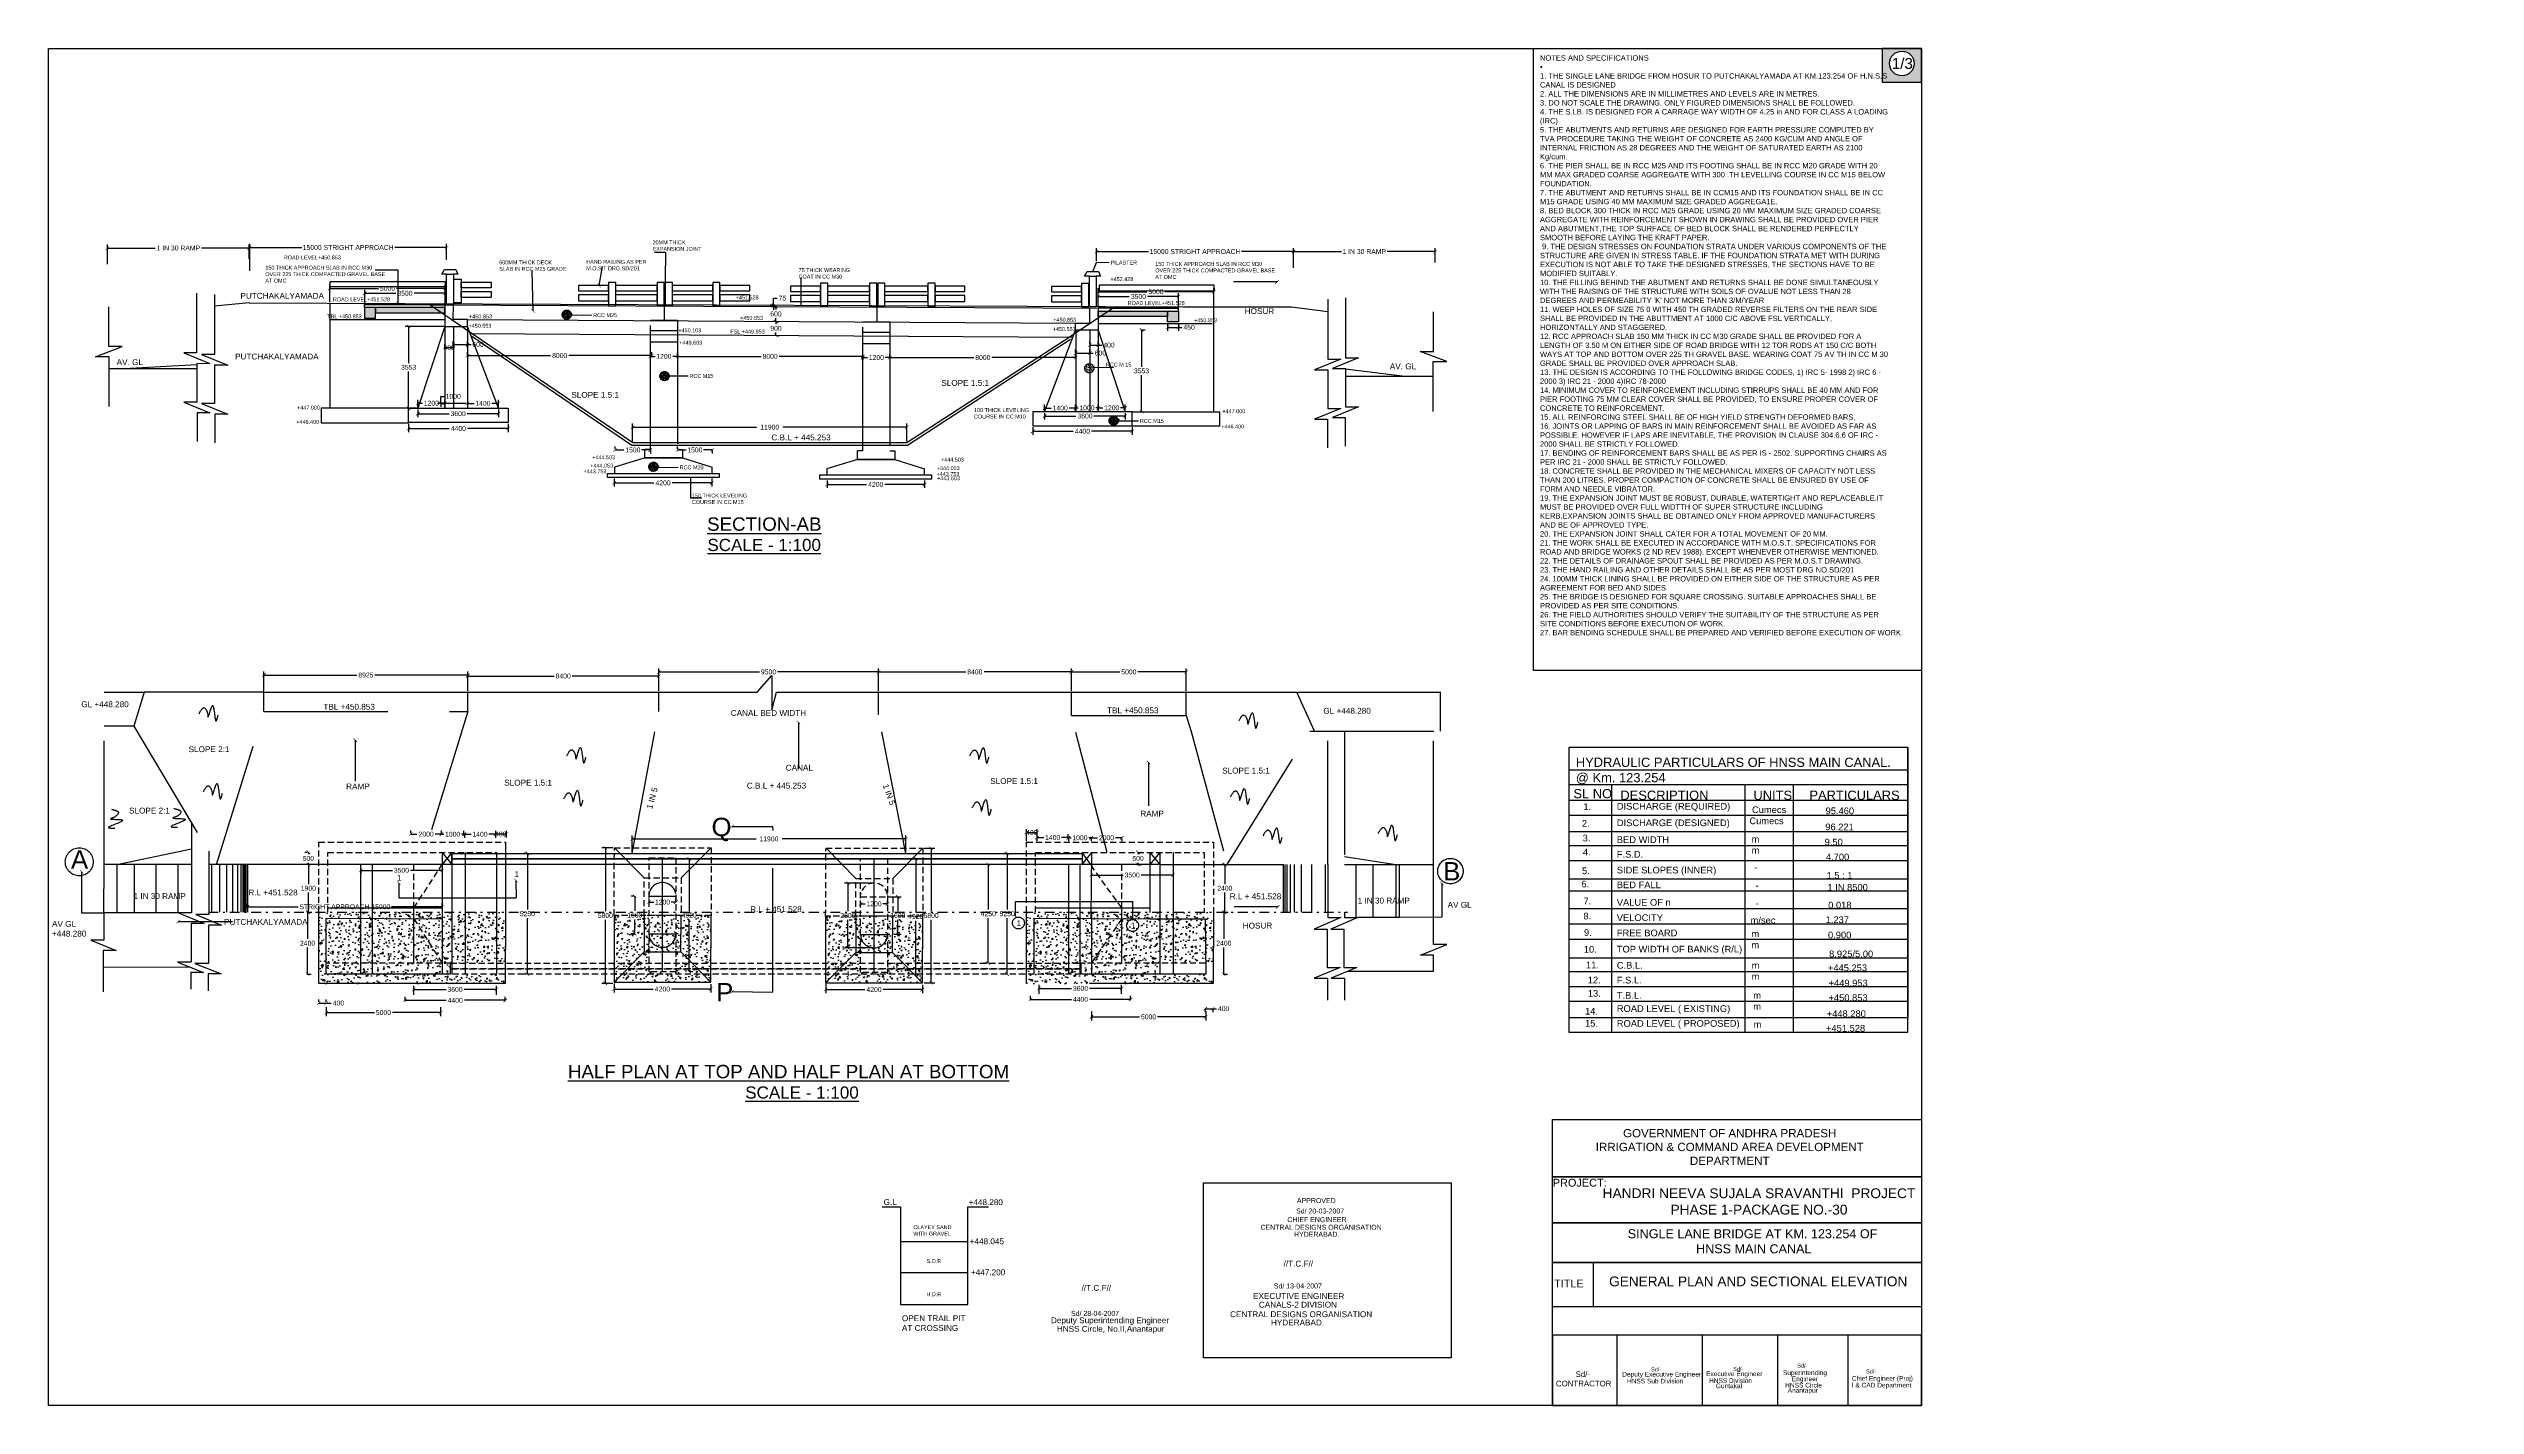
# Model space of a CAD drawing. Header units: inches. Extents: x 325 to 11487, y 381 to 10656.
# Drawn here: x 325.5 to 450, y 455.4 to 525.1 of the extents above; entities that cross this region are included whole.
import ezdxf

# ---------------------------------------------------------------- set-up
doc = ezdxf.new("R2010")
doc.units = ezdxf.units.IN
doc.header["$MEASUREMENT"] = 0
doc.linetypes.add('DASHDOT', pattern=[1, 0.5, -0.25, 0, -0.25])
doc.linetypes.add('HIDDEN', pattern=[9.525, 6.35, -3.175])
for name, color, linetype in [('DIMENSION', 255, 'Continuous'), ('DRAWING', 7, 'Continuous'), ('HATCH', 7, 'Continuous'), ('TEXT', 255, 'Continuous')]:
    doc.layers.add(name, color=color, linetype=linetype)
doc.styles.get("Standard").update_dxf_attribs({"font": 'arial.ttf'})
doc.dimstyles.new('dig', dxfattribs={"dimtxt": 0.3125, "dimasz": 0.18, "dimexe": 0.18, "dimexo": 0.0625, "dimgap": 0.09, "dimtad": 0, "dimtih": 1, "dimtoh": 1, "dimdec": 4, "dimzin": 0, "dimdsep": 46, "dimtxsty": 'Standard', "dimblk": 'ARCHTICK', "dimcen": 0.09, "dimadec": 0, "dimazin": 0, "dimtfac": 1, "dimtdec": 4, "dimtofl": 0, "dimtmove": 0, "dimatfit": 3, "dimldrblk": 'ARCHTICK', "dimfxl": 1, "dimtolj": 1, "dimtzin": 0, "dimarcsym": 0})
pattern_1 = [(50, (-3558.73721, -2218.69197), (0.1191491726, -0.010424202), [0.0124587816, -0.1370465973]), (355, (-3558.7372, -2218.69197), (-0.0230489674, 0.1249519666), [0.0099670253, -0.109637278]), (100.4514, (-3558.72728, -2218.69284), (0.0961002937, 0.1145276888), [0.0105883347, -0.1164716857]), (46.1842, (-3558.7372, -2218.65874), (0.177286975, -0.0274955366), [0.0186881724, -0.205569896]), (96.6356, (-3558.72243, -2218.66103), (0.1552634466, 0.161817624), [0.0158825026, -0.1747075006]), (351.1842, (-3558.7372, -2218.65874), (0.15526332, 0.161817745), [0.014950538, -0.164455917]), (21, (-3558.72059, -2218.66705), (0.0991564611, -0.0668818776), [0.0124587816, -0.1370465973]), (326, (-3558.72059, -2218.66705), (0.0404188343, 0.1204598136), [0.0099670253, -0.109637278]), (71.4514, (-3558.71233, -2218.67262), (0.139575336, 0.0535778268), [0.0105883347, -0.1164716857]), (37.5, (-3558.737205, -2218.691967), (0.00201995975, 0.0552993575), [0, -0.1083083412, 0, -0.1112984487, 0, -0.1100525706]), (7.5, (-3558.737205, -2218.69197), (0.0437003454, 0.0655185249), [0, -0.0634567275, 0, -0.1058165848, 0, -0.0419445646]), (327.5, (-3558.77425, -2218.691967), (0.08867702843, -0.0037467496), [0, -0.0415292719, 0, -0.1295713284, 0, -0.1719311857]), (317.5, (-3558.79086, -2218.69197), (0.096877188, 0.0166291481), [0, -0.0539880535, 0, -0.0860486514, 0, -0.1220960594])]
pattern_2 = [(50, (0, 0), (0.7172602, -0.06275213), [0.075, -0.825]), (355, (0, 0), (-0.1387513, 0.7521921), [0.06, -0.66]), (100.4514, (0.0598, -0.0052), (0.5785094, 0.68943954), [0.0637402, -0.7011421]), (46.1842, (0, 0.2), (1.067241, -0.165519), [0.1125, -1.2375]), (96.6356, (0.0889, 0.1862), (0.9346627, 0.9741179), [0.0956103, -1.051713]), (351.1842, (0, 0.2), (0.934662, 0.9741186), [0.09, -0.99]), (21, (0.1, 0.15), (0.59690705, -0.4026189), [0.075, -0.825]), (326, (0.1, 0.15), (0.2433153, 0.72515), [0.06, -0.66]), (71.4514, (0.14974, 0.11645), (0.8402226, 0.3225305), [0.0637402, -0.7011421]), (37.5, (0, 0), (0.01215986, 0.33289385), [0, -0.652, 0, -0.67, 0, -0.6625]), (7.5, (0, 0), (0.26306954, 0.39441171), [0, -0.382, 0, -0.637, 0, -0.2525]), (327.5, (-0.223, 0), (0.53382244, -0.02255487), [0, -0.25, 0, -0.78, 0, -1.035]), (317.5, (-0.323, 0), (0.58318617, 0.100105), [0, -0.325, 0, -0.518, 0, -0.735])]

# ---------------------------------------------------------------- blocks, each defined once
blk = doc.blocks.new('_ArchTick')
at = {"color": 0, "linetype": 'ByBlock', "const_width": 0.15}
blk.add_lwpolyline([(-0.5, -0.5), (0.5, 0.5)], dxfattribs=at)
blk = doc.blocks.new('*D10')
at = {"layer": 'Defpoints', "color": 0, "linetype": 'HIDDEN', "transparency": 16777216}
for p in [(344.44, 506.6), (345.82, 506.86), (345.82, 506.6)]:
    blk.add_point(p, dxfattribs=at)
at = {"layer": 'DIMENSION', "color": 0, "linetype": 'HIDDEN', "lineweight": -2, "transparency": 16777216}
for p, q in [((344.44, 506.66), (344.44, 507.04)), ((344.44, 506.86), (344.68, 506.86)), ((345.82, 506.86), (345.58, 506.86)), ((345.82, 506.66), (345.82, 507.04))]:
    blk.add_line(p, q, dxfattribs=at)
at = {"layer": 'DIMENSION', "color": 0, "linetype": 'HIDDEN', "lineweight": -2, "transparency": 16777216, "xscale": 0.18, "yscale": 0.18, "zscale": 0.18, "rotation": 180}
blk.add_blockref('_ArchTick', (344.44, 506.86), dxfattribs=at)
at = {"layer": 'DIMENSION', "color": 0, "linetype": 'HIDDEN', "lineweight": -2, "transparency": 16777216, "xscale": 0.18, "yscale": 0.18, "zscale": 0.18}
blk.add_blockref('_ArchTick', (345.82, 506.86), dxfattribs=at)
at = {"layer": 'DIMENSION', "color": 0, "linetype": 'HIDDEN', "transparency": 16777216, "insert": (345.13, 506.86), "char_height": 0.25, "attachment_point": 5}
blk.add_mtext('\\A1;1200', dxfattribs=at)
blk = doc.blocks.new('*D11')
at = {"layer": 'Defpoints', "color": 0, "linetype": 'HIDDEN', "transparency": 16777216}
for p in [(346.98, 506.85), (348.57, 506.85), (348.57, 506.6)]:
    blk.add_point(p, dxfattribs=at)
at = {"layer": 'DIMENSION', "color": 0, "linetype": 'HIDDEN', "lineweight": -2, "transparency": 16777216}
for p, q in [((346.98, 506.85), (347.32, 506.85)), ((346.98, 506.79), (346.98, 506.67)), ((348.57, 506.85), (348.22, 506.85)), ((348.57, 506.66), (348.57, 507.03))]:
    blk.add_line(p, q, dxfattribs=at)
at = {"layer": 'DIMENSION', "color": 0, "linetype": 'HIDDEN', "lineweight": -2, "transparency": 16777216, "xscale": 0.18, "yscale": 0.18, "zscale": 0.18, "rotation": 180}
blk.add_blockref('_ArchTick', (346.98, 506.85), dxfattribs=at)
at = {"layer": 'DIMENSION', "color": 0, "linetype": 'HIDDEN', "lineweight": -2, "transparency": 16777216, "xscale": 0.18, "yscale": 0.18, "zscale": 0.18}
blk.add_blockref('_ArchTick', (348.57, 506.85), dxfattribs=at)
at = {"layer": 'DIMENSION', "color": 0, "linetype": 'HIDDEN', "transparency": 16777216, "insert": (347.77, 506.85), "char_height": 0.25, "attachment_point": 5}
blk.add_mtext('\\A1;1400', dxfattribs=at)
blk = doc.blocks.new('*D12')
at = {"layer": 'Defpoints', "color": 0, "linetype": 'HIDDEN', "transparency": 16777216}
for p in [(345.82, 509.64), (346.25, 509.71), (346.25, 509.64)]:
    blk.add_point(p, dxfattribs=at)
at = {"layer": 'DIMENSION', "color": 0, "linetype": 'HIDDEN', "lineweight": -2, "transparency": 16777216}
for p, q in [((345.82, 509.71), (345.82, 509.89)), ((345.82, 509.71), (346.25, 509.71)), ((346.25, 509.71), (346.25, 509.89))]:
    blk.add_line(p, q, dxfattribs=at)
at = {"layer": 'DIMENSION', "color": 0, "linetype": 'HIDDEN', "lineweight": -2, "transparency": 16777216, "xscale": 0.18, "yscale": 0.18, "zscale": 0.18, "rotation": 180}
blk.add_blockref('_ArchTick', (345.82, 509.71), dxfattribs=at)
at = {"layer": 'DIMENSION', "color": 0, "linetype": 'HIDDEN', "lineweight": -2, "transparency": 16777216, "xscale": 0.18, "yscale": 0.18, "zscale": 0.18}
blk.add_blockref('_ArchTick', (346.25, 509.71), dxfattribs=at)
at = {"layer": 'DIMENSION', "color": 0, "linetype": 'HIDDEN', "transparency": 16777216, "insert": (346.04, 509.71), "char_height": 0.25, "attachment_point": 5}
blk.add_mtext('\\A1;400', dxfattribs=at)
blk = doc.blocks.new('*D13')
at = {"layer": 'Defpoints', "color": 0, "linetype": 'HIDDEN', "transparency": 16777216}
for p in [(346.25, 509.71), (346.98, 509.87), (346.98, 509.66)]:
    blk.add_point(p, dxfattribs=at)
at = {"layer": 'DIMENSION', "color": 0, "linetype": 'HIDDEN', "lineweight": -2, "transparency": 16777216}
for p, q in [((346.25, 509.77), (346.25, 510.05)), ((346.25, 509.87), (346.98, 509.87)), ((346.98, 509.72), (346.98, 510.05)), ((346.98, 509.87), (347.16, 509.87))]:
    blk.add_line(p, q, dxfattribs=at)
at = {"layer": 'DIMENSION', "color": 0, "linetype": 'HIDDEN', "lineweight": -2, "transparency": 16777216, "xscale": 0.18, "yscale": 0.18, "zscale": 0.18, "rotation": 180}
blk.add_blockref('_ArchTick', (346.25, 509.87), dxfattribs=at)
at = {"layer": 'DIMENSION', "color": 0, "linetype": 'HIDDEN', "lineweight": -2, "transparency": 16777216, "xscale": 0.18, "yscale": 0.18, "zscale": 0.18}
blk.add_blockref('_ArchTick', (346.98, 509.87), dxfattribs=at)
at = {"layer": 'DIMENSION', "color": 0, "linetype": 'HIDDEN', "transparency": 16777216, "insert": (347.52, 509.87), "char_height": 0.25, "attachment_point": 5}
blk.add_mtext('\\A1;600', dxfattribs=at)
blk = doc.blocks.new('*D9')
at = {"layer": 'Defpoints', "color": 0, "linetype": 'HIDDEN', "transparency": 16777216}
for p in [(344.44, 506.6), (348.57, 506.6), (348.57, 506.32)]:
    blk.add_point(p, dxfattribs=at)
at = {"layer": 'DIMENSION', "color": 0, "linetype": 'HIDDEN', "lineweight": -2, "transparency": 16777216}
for p, q in [((344.44, 506.54), (344.44, 506.14)), ((344.44, 506.32), (346.04, 506.32)), ((348.57, 506.32), (346.96, 506.32)), ((348.57, 506.54), (348.57, 506.14))]:
    blk.add_line(p, q, dxfattribs=at)
at = {"layer": 'DIMENSION', "color": 0, "linetype": 'HIDDEN', "lineweight": -2, "transparency": 16777216, "xscale": 0.18, "yscale": 0.18, "zscale": 0.18, "rotation": 180}
blk.add_blockref('_ArchTick', (344.44, 506.32), dxfattribs=at)
at = {"layer": 'DIMENSION', "color": 0, "linetype": 'HIDDEN', "lineweight": -2, "transparency": 16777216, "xscale": 0.18, "yscale": 0.18, "zscale": 0.18}
blk.add_blockref('_ArchTick', (348.57, 506.32), dxfattribs=at)
at = {"layer": 'DIMENSION', "color": 0, "linetype": 'HIDDEN', "transparency": 16777216, "insert": (346.5, 506.32), "char_height": 0.25, "attachment_point": 5}
blk.add_mtext('\\A1;3600', dxfattribs=at)
blk = doc.blocks.new('*D17')
at = {"layer": 'Defpoints', "color": 0, "linetype": 'HIDDEN', "transparency": 16777216}
for p in [(348.46, 476.78), (344.23, 476.45), (348.46, 476.45)]:
    blk.add_point(p, dxfattribs=at)
at = {"layer": 'DIMENSION', "color": 0, "linetype": 'HIDDEN', "lineweight": -2, "transparency": 16777216}
for p, q in [((344.23, 476.51), (344.23, 476.96)), ((344.23, 476.78), (345.88, 476.78)), ((348.46, 476.78), (346.81, 476.78)), ((348.46, 476.51), (348.46, 476.96))]:
    blk.add_line(p, q, dxfattribs=at)
at = {"layer": 'DIMENSION', "color": 0, "linetype": 'HIDDEN', "lineweight": -2, "transparency": 16777216, "xscale": 0.18, "yscale": 0.18, "zscale": 0.18, "rotation": 180}
blk.add_blockref('_ArchTick', (344.23, 476.78), dxfattribs=at)
at = {"layer": 'DIMENSION', "color": 0, "linetype": 'HIDDEN', "lineweight": -2, "transparency": 16777216, "xscale": 0.18, "yscale": 0.18, "zscale": 0.18}
blk.add_blockref('_ArchTick', (348.46, 476.78), dxfattribs=at)
at = {"layer": 'DIMENSION', "color": 0, "linetype": 'HIDDEN', "transparency": 16777216, "insert": (346.34, 476.78), "char_height": 0.25, "attachment_point": 5}
blk.add_mtext('\\A1;3600', dxfattribs=at)
blk = doc.blocks.new('*D18')
at = {"layer": 'Defpoints', "color": 0, "linetype": 'HIDDEN', "transparency": 16777216}
for p in [(341.51, 483.01), (345.68, 483.01), (345.68, 482.89)]:
    blk.add_point(p, dxfattribs=at)
at = {"layer": 'DIMENSION', "color": 0, "linetype": 'HIDDEN', "lineweight": -2, "transparency": 16777216}
for p, q in [((341.51, 482.95), (341.51, 482.71)), ((345.68, 482.95), (345.68, 482.71)), ((341.51, 482.89), (343.13, 482.89)), ((345.68, 482.89), (344.06, 482.89))]:
    blk.add_line(p, q, dxfattribs=at)
at = {"layer": 'DIMENSION', "color": 0, "linetype": 'HIDDEN', "lineweight": -2, "transparency": 16777216, "xscale": 0.18, "yscale": 0.18, "zscale": 0.18, "rotation": 180}
blk.add_blockref('_ArchTick', (341.51, 482.89), dxfattribs=at)
at = {"layer": 'DIMENSION', "color": 0, "linetype": 'HIDDEN', "lineweight": -2, "transparency": 16777216, "xscale": 0.18, "yscale": 0.18, "zscale": 0.18}
blk.add_blockref('_ArchTick', (345.68, 482.89), dxfattribs=at)
at = {"layer": 'DIMENSION', "color": 0, "linetype": 'HIDDEN', "transparency": 16777216, "insert": (343.59, 482.89), "char_height": 0.25, "attachment_point": 5}
blk.add_mtext('\\A1;3500', dxfattribs=at)
blk = doc.blocks.new('*D19')
at = {"layer": 'Defpoints', "color": 0, "linetype": 'HIDDEN', "transparency": 16777216}
for p in [(343.78, 476.22), (343.78, 476.11), (348.92, 476.11)]:
    blk.add_point(p, dxfattribs=at)
at = {"layer": 'DIMENSION', "color": 0, "linetype": 'HIDDEN', "lineweight": -2, "transparency": 16777216}
for p, q in [((343.78, 476.18), (343.78, 476.4)), ((343.78, 476.22), (345.88, 476.22)), ((348.92, 476.22), (346.82, 476.22)), ((348.92, 476.18), (348.92, 476.4))]:
    blk.add_line(p, q, dxfattribs=at)
at = {"layer": 'DIMENSION', "color": 0, "linetype": 'HIDDEN', "lineweight": -2, "transparency": 16777216, "xscale": 0.18, "yscale": 0.18, "zscale": 0.18, "rotation": 180}
blk.add_blockref('_ArchTick', (343.78, 476.22), dxfattribs=at)
at = {"layer": 'DIMENSION', "color": 0, "linetype": 'HIDDEN', "lineweight": -2, "transparency": 16777216, "xscale": 0.18, "yscale": 0.18, "zscale": 0.18}
blk.add_blockref('_ArchTick', (348.92, 476.22), dxfattribs=at)
at = {"layer": 'DIMENSION', "color": 0, "linetype": 'HIDDEN', "transparency": 16777216, "insert": (346.35, 476.22), "char_height": 0.25, "attachment_point": 5}
blk.add_mtext('\\A1;4400', dxfattribs=at)
blk = doc.blocks.new('*D20')
at = {"layer": 'Defpoints', "color": 0, "linetype": 'HIDDEN', "transparency": 16777216}
for p in [(339.35, 476.08), (339.74, 476.08), (339.74, 476.08)]:
    blk.add_point(p, dxfattribs=at)
at = {"layer": 'DIMENSION', "color": 0, "linetype": 'HIDDEN', "lineweight": -2, "transparency": 16777216}
for p, q in [((339.35, 476.15), (339.35, 476.26)), ((339.35, 476.08), (339.74, 476.08)), ((339.74, 476.15), (339.74, 476.26)), ((339.74, 476.08), (339.99, 476.08))]:
    blk.add_line(p, q, dxfattribs=at)
at = {"layer": 'DIMENSION', "color": 0, "linetype": 'HIDDEN', "lineweight": -2, "transparency": 16777216, "xscale": 0.18, "yscale": 0.18, "zscale": 0.18, "rotation": 180}
blk.add_blockref('_ArchTick', (339.35, 476.08), dxfattribs=at)
at = {"layer": 'DIMENSION', "color": 0, "linetype": 'HIDDEN', "lineweight": -2, "transparency": 16777216, "xscale": 0.18, "yscale": 0.18, "zscale": 0.18}
blk.add_blockref('_ArchTick', (339.74, 476.08), dxfattribs=at)
at = {"layer": 'DIMENSION', "color": 0, "linetype": 'HIDDEN', "transparency": 16777216, "insert": (340.36, 476.08), "char_height": 0.25, "attachment_point": 5}
blk.add_mtext('\\A1;400', dxfattribs=at)
blk = doc.blocks.new('*D21')
at = {"layer": 'Defpoints', "color": 0, "linetype": 'HIDDEN', "transparency": 16777216}
for p in [(339.74, 475.94), (345.6, 475.94), (345.6, 475.59)]:
    blk.add_point(p, dxfattribs=at)
at = {"layer": 'DIMENSION', "color": 0, "linetype": 'HIDDEN', "lineweight": -2, "transparency": 16777216}
for p, q in [((339.74, 475.87), (339.74, 475.41)), ((339.74, 475.59), (342.21, 475.59)), ((345.6, 475.59), (343.13, 475.59)), ((345.6, 475.87), (345.6, 475.41))]:
    blk.add_line(p, q, dxfattribs=at)
at = {"layer": 'DIMENSION', "color": 0, "linetype": 'HIDDEN', "lineweight": -2, "transparency": 16777216, "xscale": 0.18, "yscale": 0.18, "zscale": 0.18, "rotation": 180}
blk.add_blockref('_ArchTick', (339.74, 475.59), dxfattribs=at)
at = {"layer": 'DIMENSION', "color": 0, "linetype": 'HIDDEN', "lineweight": -2, "transparency": 16777216, "xscale": 0.18, "yscale": 0.18, "zscale": 0.18}
blk.add_blockref('_ArchTick', (345.6, 475.59), dxfattribs=at)
at = {"layer": 'DIMENSION', "color": 0, "linetype": 'HIDDEN', "transparency": 16777216, "insert": (342.67, 475.59), "char_height": 0.25, "attachment_point": 5}
blk.add_mtext('\\A1;5000', dxfattribs=at)
blk = doc.blocks.new('*D22')
at = {"layer": 'Defpoints', "color": 0, "linetype": 'HIDDEN', "transparency": 16777216}
for p in [(354.5, 477.15), (359.46, 477.12), (359.46, 476.8)]:
    blk.add_point(p, dxfattribs=at)
at = {"layer": 'DIMENSION', "color": 0, "linetype": 'HIDDEN', "lineweight": -2, "transparency": 16777216}
for p, q in [((354.5, 477.09), (354.5, 476.62)), ((354.5, 476.8), (356.51, 476.8)), ((359.46, 476.8), (357.45, 476.8)), ((359.46, 477.05), (359.46, 476.62))]:
    blk.add_line(p, q, dxfattribs=at)
at = {"layer": 'DIMENSION', "color": 0, "linetype": 'HIDDEN', "lineweight": -2, "transparency": 16777216, "xscale": 0.18, "yscale": 0.18, "zscale": 0.18, "rotation": 180}
blk.add_blockref('_ArchTick', (354.5, 476.8), dxfattribs=at)
at = {"layer": 'DIMENSION', "color": 0, "linetype": 'HIDDEN', "lineweight": -2, "transparency": 16777216, "xscale": 0.18, "yscale": 0.18, "zscale": 0.18}
blk.add_blockref('_ArchTick', (359.46, 476.8), dxfattribs=at)
at = {"layer": 'DIMENSION', "color": 0, "linetype": 'HIDDEN', "transparency": 16777216, "insert": (356.98, 476.8), "char_height": 0.25, "attachment_point": 5}
blk.add_mtext('\\A1;4200', dxfattribs=at)
blk = doc.blocks.new('*D23')
at = {"layer": 'Defpoints', "color": 0, "linetype": 'HIDDEN', "transparency": 16777216}
for p in [(365.35, 477.12), (370.31, 477.09), (370.31, 476.77)]:
    blk.add_point(p, dxfattribs=at)
at = {"layer": 'DIMENSION', "color": 0, "linetype": 'HIDDEN', "lineweight": -2, "transparency": 16777216}
for p, q in [((365.35, 477.06), (365.35, 476.59)), ((365.35, 476.77), (367.36, 476.77)), ((370.31, 476.77), (368.3, 476.77)), ((370.31, 477.02), (370.31, 476.59))]:
    blk.add_line(p, q, dxfattribs=at)
at = {"layer": 'DIMENSION', "color": 0, "linetype": 'HIDDEN', "lineweight": -2, "transparency": 16777216, "xscale": 0.18, "yscale": 0.18, "zscale": 0.18, "rotation": 180}
blk.add_blockref('_ArchTick', (365.35, 476.77), dxfattribs=at)
at = {"layer": 'DIMENSION', "color": 0, "linetype": 'HIDDEN', "lineweight": -2, "transparency": 16777216, "xscale": 0.18, "yscale": 0.18, "zscale": 0.18}
blk.add_blockref('_ArchTick', (370.31, 476.77), dxfattribs=at)
at = {"layer": 'DIMENSION', "color": 0, "linetype": 'HIDDEN', "transparency": 16777216, "insert": (367.83, 476.77), "char_height": 0.25, "attachment_point": 5}
blk.add_mtext('\\A1;4200', dxfattribs=at)
blk = doc.blocks.new('*D25')
at = {"layer": 'Defpoints', "color": 0, "linetype": 'HIDDEN', "transparency": 16777216}
for p in [(380.53, 476.83), (376.3, 476.5), (380.53, 476.5)]:
    blk.add_point(p, dxfattribs=at)
at = {"layer": 'DIMENSION', "color": 0, "linetype": 'HIDDEN', "lineweight": -2, "transparency": 16777216}
for p, q in [((376.3, 476.56), (376.3, 477.01)), ((376.3, 476.83), (377.95, 476.83)), ((380.53, 476.83), (378.88, 476.83)), ((380.53, 476.56), (380.53, 477.01))]:
    blk.add_line(p, q, dxfattribs=at)
at = {"layer": 'DIMENSION', "color": 0, "linetype": 'HIDDEN', "lineweight": -2, "transparency": 16777216, "xscale": 0.18, "yscale": 0.18, "zscale": 0.18, "rotation": 180}
blk.add_blockref('_ArchTick', (376.3, 476.83), dxfattribs=at)
at = {"layer": 'DIMENSION', "color": 0, "linetype": 'HIDDEN', "lineweight": -2, "transparency": 16777216, "xscale": 0.18, "yscale": 0.18, "zscale": 0.18}
blk.add_blockref('_ArchTick', (380.53, 476.83), dxfattribs=at)
at = {"layer": 'DIMENSION', "color": 0, "linetype": 'HIDDEN', "transparency": 16777216, "insert": (378.42, 476.83), "char_height": 0.25, "attachment_point": 5}
blk.add_mtext('\\A1;3600', dxfattribs=at)
blk = doc.blocks.new('*D24')
at = {"layer": 'Defpoints', "color": 0, "linetype": 'HIDDEN', "transparency": 16777216}
for p in [(375.86, 476.27), (375.86, 476.17), (380.99, 476.17)]:
    blk.add_point(p, dxfattribs=at)
at = {"layer": 'DIMENSION', "color": 0, "linetype": 'HIDDEN', "lineweight": -2, "transparency": 16777216}
for p, q in [((375.86, 476.23), (375.86, 476.45)), ((375.86, 476.27), (377.96, 476.27)), ((380.99, 476.27), (378.89, 476.27)), ((380.99, 476.23), (380.99, 476.45))]:
    blk.add_line(p, q, dxfattribs=at)
at = {"layer": 'DIMENSION', "color": 0, "linetype": 'HIDDEN', "lineweight": -2, "transparency": 16777216, "xscale": 0.18, "yscale": 0.18, "zscale": 0.18, "rotation": 180}
blk.add_blockref('_ArchTick', (375.86, 476.27), dxfattribs=at)
at = {"layer": 'DIMENSION', "color": 0, "linetype": 'HIDDEN', "lineweight": -2, "transparency": 16777216, "xscale": 0.18, "yscale": 0.18, "zscale": 0.18}
blk.add_blockref('_ArchTick', (380.99, 476.27), dxfattribs=at)
at = {"layer": 'DIMENSION', "color": 0, "linetype": 'HIDDEN', "transparency": 16777216, "insert": (378.42, 476.27), "char_height": 0.25, "attachment_point": 5}
blk.add_mtext('\\A1;4400', dxfattribs=at)
blk = doc.blocks.new('*D26')
at = {"layer": 'Defpoints', "color": 0, "linetype": 'HIDDEN', "transparency": 16777216}
for p in [(384.82, 475.84), (385.21, 475.84), (385.21, 475.79)]:
    blk.add_point(p, dxfattribs=at)
at = {"layer": 'DIMENSION', "color": 0, "linetype": 'HIDDEN', "lineweight": -2, "transparency": 16777216}
for p, q in [((384.82, 475.79), (385.21, 475.79)), ((384.82, 475.78), (384.82, 475.61)), ((385.21, 475.79), (385.39, 475.79)), ((385.21, 475.78), (385.21, 475.61))]:
    blk.add_line(p, q, dxfattribs=at)
at = {"layer": 'DIMENSION', "color": 0, "linetype": 'HIDDEN', "lineweight": -2, "transparency": 16777216, "xscale": 0.18, "yscale": 0.18, "zscale": 0.18, "rotation": 180}
blk.add_blockref('_ArchTick', (384.82, 475.79), dxfattribs=at)
at = {"layer": 'DIMENSION', "color": 0, "linetype": 'HIDDEN', "lineweight": -2, "transparency": 16777216, "xscale": 0.18, "yscale": 0.18, "zscale": 0.18}
blk.add_blockref('_ArchTick', (385.21, 475.79), dxfattribs=at)
at = {"layer": 'DIMENSION', "color": 0, "linetype": 'HIDDEN', "transparency": 16777216, "insert": (385.76, 475.79), "char_height": 0.25, "attachment_point": 5}
blk.add_mtext('\\A1;400', dxfattribs=at)
blk = doc.blocks.new('*D27')
at = {"layer": 'Defpoints', "color": 0, "linetype": 'HIDDEN', "transparency": 16777216}
for p in [(378.98, 475.72), (384.84, 475.72), (384.84, 475.37)]:
    blk.add_point(p, dxfattribs=at)
at = {"layer": 'DIMENSION', "color": 0, "linetype": 'HIDDEN', "lineweight": -2, "transparency": 16777216}
for p, q in [((378.98, 475.65), (378.98, 475.19)), ((384.84, 475.65), (384.84, 475.19)), ((378.98, 475.37), (381.45, 475.37)), ((384.84, 475.37), (382.37, 475.37))]:
    blk.add_line(p, q, dxfattribs=at)
at = {"layer": 'DIMENSION', "color": 0, "linetype": 'HIDDEN', "lineweight": -2, "transparency": 16777216, "xscale": 0.18, "yscale": 0.18, "zscale": 0.18, "rotation": 180}
blk.add_blockref('_ArchTick', (378.98, 475.37), dxfattribs=at)
at = {"layer": 'DIMENSION', "color": 0, "linetype": 'HIDDEN', "lineweight": -2, "transparency": 16777216, "xscale": 0.18, "yscale": 0.18, "zscale": 0.18}
blk.add_blockref('_ArchTick', (384.84, 475.37), dxfattribs=at)
at = {"layer": 'DIMENSION', "color": 0, "linetype": 'HIDDEN', "transparency": 16777216, "insert": (381.91, 475.37), "char_height": 0.25, "attachment_point": 5}
blk.add_mtext('\\A1;5000', dxfattribs=at)
blk = doc.blocks.new('*D28')
at = {"layer": 'Defpoints', "color": 0, "linetype": 'HIDDEN', "transparency": 16777216}
for p in [(375.65, 484.33), (376.19, 484.83), (376.19, 484.33)]:
    blk.add_point(p, dxfattribs=at)
at = {"layer": 'DIMENSION', "color": 0, "linetype": 'HIDDEN', "lineweight": -2, "transparency": 16777216}
for p, q in [((375.65, 484.39), (375.65, 485.01)), ((375.65, 484.83), (376.19, 484.83)), ((376.19, 484.39), (376.19, 485.01))]:
    blk.add_line(p, q, dxfattribs=at)
at = {"layer": 'DIMENSION', "color": 0, "linetype": 'HIDDEN', "lineweight": -2, "transparency": 16777216, "xscale": 0.18, "yscale": 0.18, "zscale": 0.18, "rotation": 180}
blk.add_blockref('_ArchTick', (375.65, 484.83), dxfattribs=at)
at = {"layer": 'DIMENSION', "color": 0, "linetype": 'HIDDEN', "lineweight": -2, "transparency": 16777216, "xscale": 0.18, "yscale": 0.18, "zscale": 0.18}
blk.add_blockref('_ArchTick', (376.19, 484.83), dxfattribs=at)
at = {"layer": 'DIMENSION', "color": 0, "linetype": 'HIDDEN', "transparency": 16777216, "insert": (375.92, 484.83), "char_height": 0.25, "attachment_point": 5}
blk.add_mtext('\\A1;400', dxfattribs=at)
blk = doc.blocks.new('*D29')
at = {"layer": 'Defpoints', "color": 0, "linetype": 'HIDDEN', "transparency": 16777216}
for p in [(376.19, 484.55), (377.79, 484.57), (377.79, 484.55)]:
    blk.add_point(p, dxfattribs=at)
at = {"layer": 'DIMENSION', "color": 0, "linetype": 'HIDDEN', "lineweight": -2, "transparency": 16777216}
for p, q in [((376.19, 484.61), (376.19, 484.75)), ((376.19, 484.57), (376.54, 484.57)), ((377.79, 484.57), (377.44, 484.57)), ((377.79, 484.61), (377.79, 484.75))]:
    blk.add_line(p, q, dxfattribs=at)
at = {"layer": 'DIMENSION', "color": 0, "linetype": 'HIDDEN', "lineweight": -2, "transparency": 16777216, "xscale": 0.18, "yscale": 0.18, "zscale": 0.18, "rotation": 180}
blk.add_blockref('_ArchTick', (376.19, 484.57), dxfattribs=at)
at = {"layer": 'DIMENSION', "color": 0, "linetype": 'HIDDEN', "lineweight": -2, "transparency": 16777216, "xscale": 0.18, "yscale": 0.18, "zscale": 0.18}
blk.add_blockref('_ArchTick', (377.79, 484.57), dxfattribs=at)
at = {"layer": 'DIMENSION', "color": 0, "linetype": 'HIDDEN', "transparency": 16777216, "insert": (376.99, 484.57), "char_height": 0.25, "attachment_point": 5}
blk.add_mtext('\\A1;1400', dxfattribs=at)
blk = doc.blocks.new('*D30')
at = {"layer": 'Defpoints', "color": 0, "linetype": 'HIDDEN', "transparency": 16777216}
for p in [(377.81, 484.57), (378.97, 484.57), (378.97, 484.56)]:
    blk.add_point(p, dxfattribs=at)
at = {"layer": 'DIMENSION', "color": 0, "linetype": 'HIDDEN', "lineweight": -2, "transparency": 16777216}
for p, q in [((377.81, 484.56), (377.94, 484.56)), ((377.81, 484.51), (377.81, 484.38)), ((378.97, 484.56), (378.84, 484.56)), ((378.97, 484.51), (378.97, 484.38))]:
    blk.add_line(p, q, dxfattribs=at)
at = {"layer": 'DIMENSION', "color": 0, "linetype": 'HIDDEN', "lineweight": -2, "transparency": 16777216, "xscale": 0.18, "yscale": 0.18, "zscale": 0.18, "rotation": 180}
blk.add_blockref('_ArchTick', (377.81, 484.56), dxfattribs=at)
at = {"layer": 'DIMENSION', "color": 0, "linetype": 'HIDDEN', "lineweight": -2, "transparency": 16777216, "xscale": 0.18, "yscale": 0.18, "zscale": 0.18}
blk.add_blockref('_ArchTick', (378.97, 484.56), dxfattribs=at)
at = {"layer": 'DIMENSION', "color": 0, "linetype": 'HIDDEN', "transparency": 16777216, "insert": (378.39, 484.56), "char_height": 0.25, "attachment_point": 5}
blk.add_mtext('\\A1;1000', dxfattribs=at)
blk = doc.blocks.new('*D31')
at = {"layer": 'Defpoints', "color": 0, "linetype": 'HIDDEN', "transparency": 16777216}
for p in [(378.97, 484.56), (380.54, 484.56), (380.54, 484.56)]:
    blk.add_point(p, dxfattribs=at)
at = {"layer": 'DIMENSION', "color": 0, "linetype": 'HIDDEN', "lineweight": -2, "transparency": 16777216}
for p, q in [((378.97, 484.56), (379.29, 484.56)), ((378.97, 484.5), (378.97, 484.38)), ((380.54, 484.56), (380.22, 484.56)), ((380.54, 484.5), (380.54, 484.38))]:
    blk.add_line(p, q, dxfattribs=at)
at = {"layer": 'DIMENSION', "color": 0, "linetype": 'HIDDEN', "lineweight": -2, "transparency": 16777216, "xscale": 0.18, "yscale": 0.18, "zscale": 0.18, "rotation": 180}
blk.add_blockref('_ArchTick', (378.97, 484.56), dxfattribs=at)
at = {"layer": 'DIMENSION', "color": 0, "linetype": 'HIDDEN', "lineweight": -2, "transparency": 16777216, "xscale": 0.18, "yscale": 0.18, "zscale": 0.18}
blk.add_blockref('_ArchTick', (380.54, 484.56), dxfattribs=at)
at = {"layer": 'DIMENSION', "color": 0, "linetype": 'HIDDEN', "transparency": 16777216, "insert": (379.75, 484.56), "char_height": 0.25, "attachment_point": 5}
blk.add_mtext('\\A1;2000', dxfattribs=at)
blk = doc.blocks.new('*D32')
at = {"layer": 'Defpoints', "color": 0, "linetype": 'HIDDEN', "transparency": 16777216}
for p in [(385.67, 480.74), (385.67, 477.56), (385.77, 477.56)]:
    blk.add_point(p, dxfattribs=at)
at = {"layer": 'DIMENSION', "color": 0, "linetype": 'HIDDEN', "lineweight": -2, "transparency": 16777216}
for p, q in [((385.73, 480.74), (385.95, 480.74)), ((385.77, 480.74), (385.77, 479.37)), ((385.77, 477.56), (385.77, 478.93)), ((385.73, 477.56), (385.95, 477.56))]:
    blk.add_line(p, q, dxfattribs=at)
at = {"layer": 'DIMENSION', "color": 0, "linetype": 'HIDDEN', "lineweight": -2, "transparency": 16777216, "xscale": 0.18, "yscale": 0.18, "zscale": 0.18}
for p, rotation in [((385.77, 480.74), 90), ((385.77, 477.56), 270)]:
    blk.add_blockref('_ArchTick', p, dxfattribs=dict(at, rotation=rotation))
at = {"layer": 'DIMENSION', "color": 0, "linetype": 'HIDDEN', "transparency": 16777216, "insert": (385.77, 479.15), "char_height": 0.25, "attachment_point": 5}
blk.add_mtext('\\A1;2400', dxfattribs=at)
blk = doc.blocks.new('*D33')
at = {"layer": 'Defpoints', "color": 0, "linetype": 'HIDDEN', "transparency": 16777216}
for p in [(385.82, 483.19), (385.77, 480.74), (385.82, 480.74)]:
    blk.add_point(p, dxfattribs=at)
at = {"layer": 'DIMENSION', "color": 0, "linetype": 'HIDDEN', "lineweight": -2, "transparency": 16777216}
for p, q in [((385.76, 483.19), (385.64, 483.19)), ((385.82, 483.19), (385.82, 482.18)), ((385.82, 480.74), (385.82, 481.75)), ((385.84, 480.74), (386, 480.74))]:
    blk.add_line(p, q, dxfattribs=at)
at = {"layer": 'DIMENSION', "color": 0, "linetype": 'HIDDEN', "lineweight": -2, "transparency": 16777216, "xscale": 0.18, "yscale": 0.18, "zscale": 0.18}
for p, rotation in [((385.82, 483.19), 90), ((385.82, 480.74), 270)]:
    blk.add_blockref('_ArchTick', p, dxfattribs=dict(at, rotation=rotation))
at = {"layer": 'DIMENSION', "color": 0, "linetype": 'HIDDEN', "transparency": 16777216, "insert": (385.82, 481.97), "char_height": 0.25, "attachment_point": 5}
blk.add_mtext('\\A1;2400', dxfattribs=at)
blk = doc.blocks.new('*D34')
at = {"layer": 'Defpoints', "color": 0, "linetype": 'HIDDEN', "transparency": 16777216}
for p in [(369.46, 484.5), (355.43, 483.76), (369.46, 483.76)]:
    blk.add_point(p, dxfattribs=at)
at = {"layer": 'DIMENSION', "color": 0, "linetype": 'HIDDEN', "lineweight": -2, "transparency": 16777216}
for p, q in [((355.43, 483.82), (355.43, 484.68)), ((355.43, 484.5), (361.9, 484.5)), ((369.46, 484.5), (362.99, 484.5)), ((369.46, 483.82), (369.46, 484.68))]:
    blk.add_line(p, q, dxfattribs=at)
at = {"layer": 'DIMENSION', "color": 0, "linetype": 'HIDDEN', "lineweight": -2, "transparency": 16777216, "xscale": 0.18, "yscale": 0.18, "zscale": 0.18, "rotation": 180}
blk.add_blockref('_ArchTick', (355.43, 484.5), dxfattribs=at)
at = {"layer": 'DIMENSION', "color": 0, "linetype": 'HIDDEN', "lineweight": -2, "transparency": 16777216, "xscale": 0.18, "yscale": 0.18, "zscale": 0.18}
blk.add_blockref('_ArchTick', (369.46, 484.5), dxfattribs=at)
at = {"layer": 'DIMENSION', "color": 0, "linetype": 'HIDDEN', "transparency": 16777216, "insert": (362.44, 484.5), "char_height": 0.25, "attachment_point": 5}
blk.add_mtext('\\A1;11900', dxfattribs=at)
blk = doc.blocks.new('*D35')
at = {"layer": 'Defpoints', "color": 0, "linetype": 'HIDDEN', "transparency": 16777216}
for p in [(348.42, 484.98), (348.42, 484.75), (348.96, 484.98)]:
    blk.add_point(p, dxfattribs=at)
at = {"layer": 'DIMENSION', "color": 0, "linetype": 'HIDDEN', "lineweight": -2, "transparency": 16777216}
for p, q in [((348.42, 484.91), (348.42, 484.57)), ((348.96, 484.75), (348.42, 484.75)), ((348.96, 484.91), (348.96, 484.57))]:
    blk.add_line(p, q, dxfattribs=at)
at = {"layer": 'DIMENSION', "color": 0, "linetype": 'HIDDEN', "lineweight": -2, "transparency": 16777216, "xscale": 0.18, "yscale": 0.18, "zscale": 0.18, "rotation": 180}
blk.add_blockref('_ArchTick', (348.42, 484.75), dxfattribs=at)
at = {"layer": 'DIMENSION', "color": 0, "linetype": 'HIDDEN', "lineweight": -2, "transparency": 16777216, "xscale": 0.18, "yscale": 0.18, "zscale": 0.18}
blk.add_blockref('_ArchTick', (348.96, 484.75), dxfattribs=at)
at = {"layer": 'DIMENSION', "color": 0, "linetype": 'HIDDEN', "transparency": 16777216, "insert": (348.69, 484.75), "char_height": 0.25, "attachment_point": 5}
blk.add_mtext('\\A1;400', dxfattribs=at)
blk = doc.blocks.new('*D36')
at = {"layer": 'Defpoints', "color": 0, "linetype": 'HIDDEN', "transparency": 16777216}
for p in [(346.82, 484.75), (346.82, 484.74), (348.42, 484.75)]:
    blk.add_point(p, dxfattribs=at)
at = {"layer": 'DIMENSION', "color": 0, "linetype": 'HIDDEN', "lineweight": -2, "transparency": 16777216}
for p, q in [((346.82, 484.74), (347.17, 484.74)), ((346.82, 484.69), (346.82, 484.56)), ((348.42, 484.74), (348.07, 484.74)), ((348.42, 484.69), (348.42, 484.56))]:
    blk.add_line(p, q, dxfattribs=at)
at = {"layer": 'DIMENSION', "color": 0, "linetype": 'HIDDEN', "lineweight": -2, "transparency": 16777216, "xscale": 0.18, "yscale": 0.18, "zscale": 0.18, "rotation": 180}
blk.add_blockref('_ArchTick', (346.82, 484.74), dxfattribs=at)
at = {"layer": 'DIMENSION', "color": 0, "linetype": 'HIDDEN', "lineweight": -2, "transparency": 16777216, "xscale": 0.18, "yscale": 0.18, "zscale": 0.18}
blk.add_blockref('_ArchTick', (348.42, 484.74), dxfattribs=at)
at = {"layer": 'DIMENSION', "color": 0, "linetype": 'HIDDEN', "transparency": 16777216, "insert": (347.62, 484.74), "char_height": 0.25, "attachment_point": 5}
blk.add_mtext('\\A1;1400', dxfattribs=at)
blk = doc.blocks.new('*D37')
at = {"layer": 'Defpoints', "color": 0, "linetype": 'HIDDEN', "transparency": 16777216}
for p in [(345.64, 484.74), (345.64, 484.74), (346.8, 484.74)]:
    blk.add_point(p, dxfattribs=at)
at = {"layer": 'DIMENSION', "color": 0, "linetype": 'HIDDEN', "lineweight": -2, "transparency": 16777216}
for p, q in [((345.64, 484.8), (345.64, 484.92)), ((345.64, 484.74), (345.77, 484.74)), ((346.8, 484.74), (346.67, 484.74)), ((346.8, 484.8), (346.8, 484.92))]:
    blk.add_line(p, q, dxfattribs=at)
at = {"layer": 'DIMENSION', "color": 0, "linetype": 'HIDDEN', "lineweight": -2, "transparency": 16777216, "xscale": 0.18, "yscale": 0.18, "zscale": 0.18, "rotation": 180}
blk.add_blockref('_ArchTick', (345.64, 484.74), dxfattribs=at)
at = {"layer": 'DIMENSION', "color": 0, "linetype": 'HIDDEN', "lineweight": -2, "transparency": 16777216, "xscale": 0.18, "yscale": 0.18, "zscale": 0.18}
blk.add_blockref('_ArchTick', (346.8, 484.74), dxfattribs=at)
at = {"layer": 'DIMENSION', "color": 0, "linetype": 'HIDDEN', "transparency": 16777216, "insert": (346.22, 484.74), "char_height": 0.25, "attachment_point": 5}
blk.add_mtext('\\A1;1000', dxfattribs=at)
blk = doc.blocks.new('*D38')
at = {"layer": 'Defpoints', "color": 0, "linetype": 'HIDDEN', "transparency": 16777216}
for p in [(344.07, 484.75), (344.07, 484.74), (345.64, 484.74)]:
    blk.add_point(p, dxfattribs=at)
at = {"layer": 'DIMENSION', "color": 0, "linetype": 'HIDDEN', "lineweight": -2, "transparency": 16777216}
for p, q in [((344.07, 484.8), (344.07, 484.93)), ((344.07, 484.75), (344.39, 484.75)), ((345.64, 484.75), (345.32, 484.75)), ((345.64, 484.8), (345.64, 484.93))]:
    blk.add_line(p, q, dxfattribs=at)
at = {"layer": 'DIMENSION', "color": 0, "linetype": 'HIDDEN', "lineweight": -2, "transparency": 16777216, "xscale": 0.18, "yscale": 0.18, "zscale": 0.18, "rotation": 180}
blk.add_blockref('_ArchTick', (344.07, 484.75), dxfattribs=at)
at = {"layer": 'DIMENSION', "color": 0, "linetype": 'HIDDEN', "lineweight": -2, "transparency": 16777216, "xscale": 0.18, "yscale": 0.18, "zscale": 0.18}
blk.add_blockref('_ArchTick', (345.64, 484.75), dxfattribs=at)
at = {"layer": 'DIMENSION', "color": 0, "linetype": 'HIDDEN', "transparency": 16777216, "insert": (344.86, 484.75), "char_height": 0.25, "attachment_point": 5}
blk.add_mtext('\\A1;2000', dxfattribs=at)
blk = doc.blocks.new('*D39')
at = {"layer": 'Defpoints', "color": 0, "linetype": 'HIDDEN', "transparency": 16777216}
for p in [(338.68, 480.74), (338.68, 477.56), (338.78, 477.56)]:
    blk.add_point(p, dxfattribs=at)
at = {"layer": 'DIMENSION', "color": 0, "linetype": 'HIDDEN', "lineweight": -2, "transparency": 16777216}
for p, q in [((338.74, 480.74), (338.96, 480.74)), ((338.78, 480.74), (338.78, 479.37)), ((338.78, 477.56), (338.78, 478.93)), ((338.74, 477.56), (338.96, 477.56))]:
    blk.add_line(p, q, dxfattribs=at)
at = {"layer": 'DIMENSION', "color": 0, "linetype": 'HIDDEN', "lineweight": -2, "transparency": 16777216, "xscale": 0.18, "yscale": 0.18, "zscale": 0.18}
for p, rotation in [((338.78, 480.74), 90), ((338.78, 477.56), 270)]:
    blk.add_blockref('_ArchTick', p, dxfattribs=dict(at, rotation=rotation))
at = {"layer": 'DIMENSION', "color": 0, "linetype": 'HIDDEN', "transparency": 16777216, "insert": (338.78, 479.15), "char_height": 0.25, "attachment_point": 5}
blk.add_mtext('\\A1;2400', dxfattribs=at)
blk = doc.blocks.new('*D40')
at = {"layer": 'Defpoints', "color": 0, "linetype": 'HIDDEN', "transparency": 16777216}
for p in [(338.83, 483.19), (338.78, 480.74), (338.82, 480.74)]:
    blk.add_point(p, dxfattribs=at)
at = {"layer": 'DIMENSION', "color": 0, "linetype": 'HIDDEN', "lineweight": -2, "transparency": 16777216}
for p, q in [((338.77, 483.19), (338.64, 483.19)), ((338.82, 483.19), (338.82, 482.18)), ((338.82, 480.74), (338.82, 481.75)), ((338.84, 480.74), (339, 480.74))]:
    blk.add_line(p, q, dxfattribs=at)
at = {"layer": 'DIMENSION', "color": 0, "linetype": 'HIDDEN', "lineweight": -2, "transparency": 16777216, "xscale": 0.18, "yscale": 0.18, "zscale": 0.18}
for p, rotation in [((338.82, 483.19), 90), ((338.82, 480.74), 270)]:
    blk.add_blockref('_ArchTick', p, dxfattribs=dict(at, rotation=rotation))
at = {"layer": 'DIMENSION', "color": 0, "linetype": 'HIDDEN', "transparency": 16777216, "insert": (338.82, 481.97), "char_height": 0.25, "attachment_point": 5}
blk.add_mtext('\\A1;1900', dxfattribs=at)
blk = doc.blocks.new('*D41')
at = {"layer": 'Defpoints', "color": 0, "linetype": 'HIDDEN', "transparency": 16777216}
for p in [(346.99, 492.91), (336.54, 492.03), (346.99, 492.03)]:
    blk.add_point(p, dxfattribs=at)
at = {"layer": 'DIMENSION', "color": 0, "linetype": 'HIDDEN', "lineweight": -2, "transparency": 16777216}
for p, q in [((336.54, 492.09), (336.54, 493.09)), ((336.54, 492.91), (341.3, 492.91)), ((346.99, 492.91), (342.23, 492.91)), ((346.99, 492.09), (346.99, 493.09))]:
    blk.add_line(p, q, dxfattribs=at)
at = {"layer": 'DIMENSION', "color": 0, "linetype": 'HIDDEN', "lineweight": -2, "transparency": 16777216, "xscale": 0.18, "yscale": 0.18, "zscale": 0.18, "rotation": 180}
blk.add_blockref('_ArchTick', (336.54, 492.91), dxfattribs=at)
at = {"layer": 'DIMENSION', "color": 0, "linetype": 'HIDDEN', "lineweight": -2, "transparency": 16777216, "xscale": 0.18, "yscale": 0.18, "zscale": 0.18}
blk.add_blockref('_ArchTick', (346.99, 492.91), dxfattribs=at)
at = {"layer": 'DIMENSION', "color": 0, "linetype": 'HIDDEN', "transparency": 16777216, "insert": (341.77, 492.91), "char_height": 0.25, "attachment_point": 5}
blk.add_mtext('\\A1;8925', dxfattribs=at)
blk = doc.blocks.new('*D42')
at = {"layer": 'Defpoints', "color": 0, "linetype": 'HIDDEN', "transparency": 16777216}
for p in [(346.99, 492.03), (356.79, 492.86), (356.79, 492.03)]:
    blk.add_point(p, dxfattribs=at)
at = {"layer": 'DIMENSION', "color": 0, "linetype": 'HIDDEN', "lineweight": -2, "transparency": 16777216}
for p, q in [((346.99, 492.09), (346.99, 493.04)), ((356.79, 492.09), (356.79, 493.04)), ((346.99, 492.86), (351.43, 492.86)), ((356.79, 492.86), (352.35, 492.86))]:
    blk.add_line(p, q, dxfattribs=at)
at = {"layer": 'DIMENSION', "color": 0, "linetype": 'HIDDEN', "lineweight": -2, "transparency": 16777216, "xscale": 0.18, "yscale": 0.18, "zscale": 0.18, "rotation": 180}
blk.add_blockref('_ArchTick', (346.99, 492.86), dxfattribs=at)
at = {"layer": 'DIMENSION', "color": 0, "linetype": 'HIDDEN', "lineweight": -2, "transparency": 16777216, "xscale": 0.18, "yscale": 0.18, "zscale": 0.18}
blk.add_blockref('_ArchTick', (356.79, 492.86), dxfattribs=at)
at = {"layer": 'DIMENSION', "color": 0, "linetype": 'HIDDEN', "transparency": 16777216, "insert": (351.89, 492.86), "char_height": 0.25, "attachment_point": 5}
blk.add_mtext('\\A1;8400', dxfattribs=at)
blk = doc.blocks.new('*D43')
at = {"layer": 'Defpoints', "color": 0, "linetype": 'HIDDEN', "transparency": 16777216}
for p in [(368.06, 493.07), (356.79, 492.86), (368.06, 492.88)]:
    blk.add_point(p, dxfattribs=at)
at = {"layer": 'DIMENSION', "color": 0, "linetype": 'HIDDEN', "lineweight": -2, "transparency": 16777216}
for p, q in [((356.79, 492.93), (356.79, 493.25)), ((356.79, 493.07), (361.96, 493.07)), ((368.06, 493.07), (362.88, 493.07)), ((368.06, 492.94), (368.06, 493.25))]:
    blk.add_line(p, q, dxfattribs=at)
at = {"layer": 'DIMENSION', "color": 0, "linetype": 'HIDDEN', "lineweight": -2, "transparency": 16777216, "xscale": 0.18, "yscale": 0.18, "zscale": 0.18, "rotation": 180}
blk.add_blockref('_ArchTick', (356.79, 493.07), dxfattribs=at)
at = {"layer": 'DIMENSION', "color": 0, "linetype": 'HIDDEN', "lineweight": -2, "transparency": 16777216, "xscale": 0.18, "yscale": 0.18, "zscale": 0.18}
blk.add_blockref('_ArchTick', (368.06, 493.07), dxfattribs=at)
at = {"layer": 'DIMENSION', "color": 0, "linetype": 'HIDDEN', "transparency": 16777216, "insert": (362.42, 493.07), "char_height": 0.25, "attachment_point": 5}
blk.add_mtext('\\A1;9500', dxfattribs=at)
blk = doc.blocks.new('*D44')
at = {"layer": 'Defpoints', "color": 0, "linetype": 'HIDDEN', "transparency": 16777216}
for p in [(377.95, 493.07), (368.06, 492.03), (377.95, 492.03)]:
    blk.add_point(p, dxfattribs=at)
at = {"layer": 'DIMENSION', "color": 0, "linetype": 'HIDDEN', "lineweight": -2, "transparency": 16777216}
for p, q in [((368.06, 492.09), (368.06, 493.25)), ((368.06, 493.07), (372.54, 493.07)), ((377.95, 493.07), (373.47, 493.07)), ((377.95, 492.09), (377.95, 493.25))]:
    blk.add_line(p, q, dxfattribs=at)
at = {"layer": 'DIMENSION', "color": 0, "linetype": 'HIDDEN', "lineweight": -2, "transparency": 16777216, "xscale": 0.18, "yscale": 0.18, "zscale": 0.18, "rotation": 180}
blk.add_blockref('_ArchTick', (368.06, 493.07), dxfattribs=at)
at = {"layer": 'DIMENSION', "color": 0, "linetype": 'HIDDEN', "lineweight": -2, "transparency": 16777216, "xscale": 0.18, "yscale": 0.18, "zscale": 0.18}
blk.add_blockref('_ArchTick', (377.95, 493.07), dxfattribs=at)
at = {"layer": 'DIMENSION', "color": 0, "linetype": 'HIDDEN', "transparency": 16777216, "insert": (373, 493.07), "char_height": 0.25, "attachment_point": 5}
blk.add_mtext('\\A1;8400', dxfattribs=at)
blk = doc.blocks.new('*D45')
at = {"layer": 'Defpoints', "color": 0, "linetype": 'HIDDEN', "transparency": 16777216}
for p in [(383.84, 493.07), (377.95, 492.03), (383.84, 492.03)]:
    blk.add_point(p, dxfattribs=at)
at = {"layer": 'DIMENSION', "color": 0, "linetype": 'HIDDEN', "lineweight": -2, "transparency": 16777216}
for p, q in [((377.95, 492.09), (377.95, 493.25)), ((377.95, 493.07), (380.43, 493.07)), ((383.84, 493.07), (381.36, 493.07)), ((383.84, 492.09), (383.84, 493.25))]:
    blk.add_line(p, q, dxfattribs=at)
at = {"layer": 'DIMENSION', "color": 0, "linetype": 'HIDDEN', "lineweight": -2, "transparency": 16777216, "xscale": 0.18, "yscale": 0.18, "zscale": 0.18, "rotation": 180}
blk.add_blockref('_ArchTick', (377.95, 493.07), dxfattribs=at)
at = {"layer": 'DIMENSION', "color": 0, "linetype": 'HIDDEN', "lineweight": -2, "transparency": 16777216, "xscale": 0.18, "yscale": 0.18, "zscale": 0.18}
blk.add_blockref('_ArchTick', (383.84, 493.07), dxfattribs=at)
at = {"layer": 'DIMENSION', "color": 0, "linetype": 'HIDDEN', "transparency": 16777216, "insert": (380.9, 493.07), "char_height": 0.25, "attachment_point": 5}
blk.add_mtext('\\A1;5000', dxfattribs=at)
blk = doc.blocks.new('*D46')
at = {"layer": 'Defpoints', "color": 0, "linetype": 'HIDDEN', "transparency": 16777216}
for p in [(345.62, 506.85), (345.82, 506.85), (346.98, 506.85)]:
    blk.add_point(p, dxfattribs=at)
at = {"layer": 'DIMENSION', "color": 0, "linetype": 'HIDDEN', "lineweight": -2, "transparency": 16777216}
for p, q in [((345.76, 506.85), (345.44, 506.85)), ((346.91, 506.85), (345.44, 506.85)), ((345.62, 506.85), (345.62, 507.21)), ((345.62, 507.21), (345.8, 507.21)), ((345.62, 506.85), (345.62, 506.67))]:
    blk.add_line(p, q, dxfattribs=at)
at = {"layer": 'DIMENSION', "color": 0, "linetype": 'HIDDEN', "lineweight": -2, "transparency": 16777216, "xscale": 0.18, "yscale": 0.18, "zscale": 0.18}
for rotation in [90, 270]:
    blk.add_blockref('_ArchTick', (345.62, 506.85), dxfattribs=dict(at, rotation=rotation))
at = {"layer": 'DIMENSION', "color": 0, "linetype": 'HIDDEN', "transparency": 16777216, "insert": (346.25, 507.21), "char_height": 0.25, "attachment_point": 5}
blk.add_mtext('\\A1;1000', dxfattribs=at)
blk = doc.blocks.new('*D47')
at = {"layer": 'Defpoints', "color": 0, "linetype": 'HIDDEN', "transparency": 16777216}
for p in [(378.17, 506.61), (376.58, 506.42), (378.17, 506.42)]:
    blk.add_point(p, dxfattribs=at)
at = {"layer": 'DIMENSION', "color": 0, "linetype": 'HIDDEN', "lineweight": -2, "transparency": 16777216}
for p, q in [((376.58, 506.48), (376.58, 506.79)), ((376.58, 506.61), (376.92, 506.61)), ((378.17, 506.61), (377.83, 506.61)), ((378.17, 506.48), (378.17, 506.79))]:
    blk.add_line(p, q, dxfattribs=at)
at = {"layer": 'DIMENSION', "color": 0, "linetype": 'HIDDEN', "lineweight": -2, "transparency": 16777216, "xscale": 0.18, "yscale": 0.18, "zscale": 0.18, "rotation": 180}
blk.add_blockref('_ArchTick', (376.58, 506.61), dxfattribs=at)
at = {"layer": 'DIMENSION', "color": 0, "linetype": 'HIDDEN', "lineweight": -2, "transparency": 16777216, "xscale": 0.18, "yscale": 0.18, "zscale": 0.18}
blk.add_blockref('_ArchTick', (378.17, 506.61), dxfattribs=at)
at = {"layer": 'DIMENSION', "color": 0, "linetype": 'HIDDEN', "transparency": 16777216, "insert": (377.38, 506.61), "char_height": 0.25, "attachment_point": 5}
blk.add_mtext('\\A1;1400', dxfattribs=at)
blk = doc.blocks.new('*D48')
at = {"layer": 'Defpoints', "color": 0, "linetype": 'HIDDEN', "transparency": 16777216}
for p in [(378.17, 506.61), (379.33, 506.62), (379.33, 506.61)]:
    blk.add_point(p, dxfattribs=at)
at = {"layer": 'DIMENSION', "color": 0, "linetype": 'HIDDEN', "lineweight": -2, "transparency": 16777216}
for p, q in [((378.17, 506.67), (378.17, 506.8)), ((378.17, 506.62), (378.3, 506.62)), ((379.33, 506.62), (379.2, 506.62)), ((379.33, 506.67), (379.33, 506.8))]:
    blk.add_line(p, q, dxfattribs=at)
at = {"layer": 'DIMENSION', "color": 0, "linetype": 'HIDDEN', "lineweight": -2, "transparency": 16777216, "xscale": 0.18, "yscale": 0.18, "zscale": 0.18, "rotation": 180}
blk.add_blockref('_ArchTick', (378.17, 506.62), dxfattribs=at)
at = {"layer": 'DIMENSION', "color": 0, "linetype": 'HIDDEN', "lineweight": -2, "transparency": 16777216, "xscale": 0.18, "yscale": 0.18, "zscale": 0.18}
blk.add_blockref('_ArchTick', (379.33, 506.62), dxfattribs=at)
at = {"layer": 'DIMENSION', "color": 0, "linetype": 'HIDDEN', "transparency": 16777216, "insert": (378.75, 506.62), "char_height": 0.25, "attachment_point": 5}
blk.add_mtext('\\A1;1000', dxfattribs=at)
blk = doc.blocks.new('*D49')
at = {"layer": 'Defpoints', "color": 0, "linetype": 'HIDDEN', "transparency": 16777216}
for p in [(380.71, 506.62), (379.33, 506.42), (380.71, 506.42)]:
    blk.add_point(p, dxfattribs=at)
at = {"layer": 'DIMENSION', "color": 0, "linetype": 'HIDDEN', "lineweight": -2, "transparency": 16777216}
for p, q in [((379.33, 506.48), (379.33, 506.8)), ((379.33, 506.62), (379.57, 506.62)), ((380.71, 506.62), (380.47, 506.62)), ((380.71, 506.48), (380.71, 506.8))]:
    blk.add_line(p, q, dxfattribs=at)
at = {"layer": 'DIMENSION', "color": 0, "linetype": 'HIDDEN', "lineweight": -2, "transparency": 16777216, "xscale": 0.18, "yscale": 0.18, "zscale": 0.18, "rotation": 180}
blk.add_blockref('_ArchTick', (379.33, 506.62), dxfattribs=at)
at = {"layer": 'DIMENSION', "color": 0, "linetype": 'HIDDEN', "lineweight": -2, "transparency": 16777216, "xscale": 0.18, "yscale": 0.18, "zscale": 0.18}
blk.add_blockref('_ArchTick', (380.71, 506.62), dxfattribs=at)
at = {"layer": 'DIMENSION', "color": 0, "linetype": 'HIDDEN', "transparency": 16777216, "insert": (380.02, 506.62), "char_height": 0.25, "attachment_point": 5}
blk.add_mtext('\\A1;1200', dxfattribs=at)
blk = doc.blocks.new('*D50')
at = {"layer": 'Defpoints', "color": 0, "linetype": 'HIDDEN', "transparency": 16777216}
for p in [(376.58, 506.42), (380.71, 506.42), (380.71, 506.2)]:
    blk.add_point(p, dxfattribs=at)
at = {"layer": 'DIMENSION', "color": 0, "linetype": 'HIDDEN', "lineweight": -2, "transparency": 16777216}
for p, q in [((376.58, 506.35), (376.58, 506.02)), ((376.58, 506.2), (378.18, 506.2)), ((380.71, 506.2), (379.11, 506.2)), ((380.71, 506.35), (380.71, 506.02))]:
    blk.add_line(p, q, dxfattribs=at)
at = {"layer": 'DIMENSION', "color": 0, "linetype": 'HIDDEN', "lineweight": -2, "transparency": 16777216, "xscale": 0.18, "yscale": 0.18, "zscale": 0.18, "rotation": 180}
blk.add_blockref('_ArchTick', (376.58, 506.2), dxfattribs=at)
at = {"layer": 'DIMENSION', "color": 0, "linetype": 'HIDDEN', "lineweight": -2, "transparency": 16777216, "xscale": 0.18, "yscale": 0.18, "zscale": 0.18}
blk.add_blockref('_ArchTick', (380.71, 506.2), dxfattribs=at)
at = {"layer": 'DIMENSION', "color": 0, "linetype": 'HIDDEN', "transparency": 16777216, "insert": (378.65, 506.2), "char_height": 0.25, "attachment_point": 5}
blk.add_mtext('\\A1;3600', dxfattribs=at)
blk = doc.blocks.new('*D51')
at = {"layer": 'Defpoints', "color": 0, "linetype": 'HIDDEN', "transparency": 16777216}
for p in [(375.97, 505.69), (381.07, 505.69), (381.07, 505.42)]:
    blk.add_point(p, dxfattribs=at)
at = {"layer": 'DIMENSION', "color": 0, "linetype": 'HIDDEN', "lineweight": -2, "transparency": 16777216}
for p, q in [((375.97, 505.63), (375.97, 505.24)), ((375.97, 505.42), (378.05, 505.42)), ((381.07, 505.42), (378.99, 505.42)), ((381.07, 505.63), (381.07, 505.24))]:
    blk.add_line(p, q, dxfattribs=at)
at = {"layer": 'DIMENSION', "color": 0, "linetype": 'HIDDEN', "lineweight": -2, "transparency": 16777216, "xscale": 0.18, "yscale": 0.18, "zscale": 0.18, "rotation": 180}
blk.add_blockref('_ArchTick', (375.97, 505.42), dxfattribs=at)
at = {"layer": 'DIMENSION', "color": 0, "linetype": 'HIDDEN', "lineweight": -2, "transparency": 16777216, "xscale": 0.18, "yscale": 0.18, "zscale": 0.18}
blk.add_blockref('_ArchTick', (381.07, 505.42), dxfattribs=at)
at = {"layer": 'DIMENSION', "color": 0, "linetype": 'HIDDEN', "transparency": 16777216, "insert": (378.52, 505.42), "char_height": 0.25, "attachment_point": 5}
blk.add_mtext('\\A1;4400', dxfattribs=at)
blk = doc.blocks.new('*D52')
at = {"layer": 'Defpoints', "color": 0, "linetype": 'HIDDEN', "transparency": 16777216}
for p in [(367.25, 509.19), (368.64, 509.2), (368.64, 509.19)]:
    blk.add_point(p, dxfattribs=at)
at = {"layer": 'DIMENSION', "color": 0, "linetype": 'HIDDEN', "lineweight": -2, "transparency": 16777216}
for p, q in [((367.25, 509.25), (367.25, 509.38)), ((367.25, 509.2), (367.5, 509.2)), ((368.64, 509.2), (368.4, 509.2)), ((368.64, 509.25), (368.64, 509.38))]:
    blk.add_line(p, q, dxfattribs=at)
at = {"layer": 'DIMENSION', "color": 0, "linetype": 'HIDDEN', "lineweight": -2, "transparency": 16777216, "xscale": 0.18, "yscale": 0.18, "zscale": 0.18, "rotation": 180}
blk.add_blockref('_ArchTick', (367.25, 509.2), dxfattribs=at)
at = {"layer": 'DIMENSION', "color": 0, "linetype": 'HIDDEN', "lineweight": -2, "transparency": 16777216, "xscale": 0.18, "yscale": 0.18, "zscale": 0.18}
blk.add_blockref('_ArchTick', (368.64, 509.2), dxfattribs=at)
at = {"layer": 'DIMENSION', "color": 0, "linetype": 'HIDDEN', "transparency": 16777216, "insert": (367.95, 509.2), "char_height": 0.25, "attachment_point": 5}
blk.add_mtext('\\A1;1200', dxfattribs=at)
blk = doc.blocks.new('*D53')
at = {"layer": 'Defpoints', "color": 0, "linetype": 'HIDDEN', "transparency": 16777216}
for p in [(369.51, 505.63), (355.45, 504.83), (369.51, 504.83)]:
    blk.add_point(p, dxfattribs=at)
at = {"layer": 'DIMENSION', "color": 0, "linetype": 'HIDDEN', "lineweight": -2, "transparency": 16777216}
for p, q in [((355.45, 504.9), (355.45, 505.81)), ((355.45, 505.63), (361.94, 505.63)), ((369.51, 505.63), (363.03, 505.63)), ((369.51, 504.9), (369.51, 505.81))]:
    blk.add_line(p, q, dxfattribs=at)
at = {"layer": 'DIMENSION', "color": 0, "linetype": 'HIDDEN', "lineweight": -2, "transparency": 16777216, "xscale": 0.18, "yscale": 0.18, "zscale": 0.18, "rotation": 180}
blk.add_blockref('_ArchTick', (355.45, 505.63), dxfattribs=at)
at = {"layer": 'DIMENSION', "color": 0, "linetype": 'HIDDEN', "lineweight": -2, "transparency": 16777216, "xscale": 0.18, "yscale": 0.18, "zscale": 0.18}
blk.add_blockref('_ArchTick', (369.51, 505.63), dxfattribs=at)
at = {"layer": 'DIMENSION', "color": 0, "linetype": 'HIDDEN', "transparency": 16777216, "insert": (362.48, 505.63), "char_height": 0.25, "attachment_point": 5}
blk.add_mtext('\\A1;11900', dxfattribs=at)
blk = doc.blocks.new('*D54')
at = {"layer": 'Defpoints', "color": 0, "linetype": 'HIDDEN', "transparency": 16777216}
for p in [(357.75, 509.26), (367.25, 509.26), (367.25, 509.26)]:
    blk.add_point(p, dxfattribs=at)
at = {"layer": 'DIMENSION', "color": 0, "linetype": 'HIDDEN', "lineweight": -2, "transparency": 16777216}
for p, q in [((357.75, 509.26), (362.04, 509.26)), ((357.75, 509.2), (357.75, 509.08)), ((367.25, 509.26), (362.96, 509.26)), ((367.25, 509.2), (367.25, 509.08))]:
    blk.add_line(p, q, dxfattribs=at)
at = {"layer": 'DIMENSION', "color": 0, "linetype": 'HIDDEN', "lineweight": -2, "transparency": 16777216, "xscale": 0.18, "yscale": 0.18, "zscale": 0.18, "rotation": 180}
blk.add_blockref('_ArchTick', (357.75, 509.26), dxfattribs=at)
at = {"layer": 'DIMENSION', "color": 0, "linetype": 'HIDDEN', "lineweight": -2, "transparency": 16777216, "xscale": 0.18, "yscale": 0.18, "zscale": 0.18}
blk.add_blockref('_ArchTick', (367.25, 509.26), dxfattribs=at)
at = {"layer": 'DIMENSION', "color": 0, "linetype": 'HIDDEN', "transparency": 16777216, "insert": (362.5, 509.26), "char_height": 0.25, "attachment_point": 5}
blk.add_mtext('\\A1;8000', dxfattribs=at)
blk = doc.blocks.new('*D55')
at = {"layer": 'Defpoints', "color": 0, "linetype": 'HIDDEN', "transparency": 16777216}
for p in [(356.36, 509.26), (357.75, 509.26), (357.75, 509.26)]:
    blk.add_point(p, dxfattribs=at)
at = {"layer": 'DIMENSION', "color": 0, "linetype": 'HIDDEN', "lineweight": -2, "transparency": 16777216}
for p, q in [((356.36, 509.32), (356.36, 509.44)), ((356.36, 509.26), (356.6, 509.26)), ((357.75, 509.26), (357.51, 509.26)), ((357.75, 509.32), (357.75, 509.44))]:
    blk.add_line(p, q, dxfattribs=at)
at = {"layer": 'DIMENSION', "color": 0, "linetype": 'HIDDEN', "lineweight": -2, "transparency": 16777216, "xscale": 0.18, "yscale": 0.18, "zscale": 0.18, "rotation": 180}
blk.add_blockref('_ArchTick', (356.36, 509.26), dxfattribs=at)
at = {"layer": 'DIMENSION', "color": 0, "linetype": 'HIDDEN', "lineweight": -2, "transparency": 16777216, "xscale": 0.18, "yscale": 0.18, "zscale": 0.18}
blk.add_blockref('_ArchTick', (357.75, 509.26), dxfattribs=at)
at = {"layer": 'DIMENSION', "color": 0, "linetype": 'HIDDEN', "transparency": 16777216, "insert": (357.05, 509.26), "char_height": 0.25, "attachment_point": 5}
blk.add_mtext('\\A1;1200', dxfattribs=at)
blk = doc.blocks.new('*D56')
at = {"layer": 'Defpoints', "color": 0, "linetype": 'HIDDEN', "transparency": 16777216}
for p in [(346.98, 509.3), (346.98, 509.26), (356.44, 509.26)]:
    blk.add_point(p, dxfattribs=at)
at = {"layer": 'DIMENSION', "color": 0, "linetype": 'HIDDEN', "lineweight": -2, "transparency": 16777216}
for p, q in [((346.98, 509.32), (346.98, 509.48)), ((346.98, 509.3), (351.24, 509.3)), ((356.44, 509.3), (352.17, 509.3)), ((356.44, 509.32), (356.44, 509.48))]:
    blk.add_line(p, q, dxfattribs=at)
at = {"layer": 'DIMENSION', "color": 0, "linetype": 'HIDDEN', "lineweight": -2, "transparency": 16777216, "xscale": 0.18, "yscale": 0.18, "zscale": 0.18, "rotation": 180}
blk.add_blockref('_ArchTick', (346.98, 509.3), dxfattribs=at)
at = {"layer": 'DIMENSION', "color": 0, "linetype": 'HIDDEN', "lineweight": -2, "transparency": 16777216, "xscale": 0.18, "yscale": 0.18, "zscale": 0.18}
blk.add_blockref('_ArchTick', (356.44, 509.3), dxfattribs=at)
at = {"layer": 'DIMENSION', "color": 0, "linetype": 'HIDDEN', "transparency": 16777216, "insert": (351.71, 509.3), "char_height": 0.25, "attachment_point": 5}
blk.add_mtext('\\A1;8000', dxfattribs=at)
blk = doc.blocks.new('*D57')
at = {"layer": 'Defpoints', "color": 0, "linetype": 'HIDDEN', "transparency": 16777216}
for p in [(368.64, 509.2), (378.17, 509.2), (378.17, 509.2)]:
    blk.add_point(p, dxfattribs=at)
at = {"layer": 'DIMENSION', "color": 0, "linetype": 'HIDDEN', "lineweight": -2, "transparency": 16777216}
for p, q in [((368.64, 509.27), (368.64, 509.38)), ((368.64, 509.2), (372.94, 509.2)), ((378.17, 509.2), (373.87, 509.2)), ((378.17, 509.27), (378.17, 509.38))]:
    blk.add_line(p, q, dxfattribs=at)
at = {"layer": 'DIMENSION', "color": 0, "linetype": 'HIDDEN', "lineweight": -2, "transparency": 16777216, "xscale": 0.18, "yscale": 0.18, "zscale": 0.18, "rotation": 180}
blk.add_blockref('_ArchTick', (368.64, 509.2), dxfattribs=at)
at = {"layer": 'DIMENSION', "color": 0, "linetype": 'HIDDEN', "lineweight": -2, "transparency": 16777216, "xscale": 0.18, "yscale": 0.18, "zscale": 0.18}
blk.add_blockref('_ArchTick', (378.17, 509.2), dxfattribs=at)
at = {"layer": 'DIMENSION', "color": 0, "linetype": 'HIDDEN', "transparency": 16777216, "insert": (373.41, 509.2), "char_height": 0.25, "attachment_point": 5}
blk.add_mtext('\\A1;8000', dxfattribs=at)
blk = doc.blocks.new('*D58')
at = {"layer": 'Defpoints', "color": 0, "linetype": 'HIDDEN', "transparency": 16777216}
for p in [(378.17, 509.38), (378.89, 509.43), (378.89, 509.38)]:
    blk.add_point(p, dxfattribs=at)
at = {"layer": 'DIMENSION', "color": 0, "linetype": 'HIDDEN', "lineweight": -2, "transparency": 16777216}
for p, q in [((378.17, 509.45), (378.17, 509.61)), ((378.17, 509.43), (378.89, 509.43)), ((378.89, 509.45), (378.89, 509.61)), ((378.89, 509.43), (379.07, 509.43))]:
    blk.add_line(p, q, dxfattribs=at)
at = {"layer": 'DIMENSION', "color": 0, "linetype": 'HIDDEN', "lineweight": -2, "transparency": 16777216, "xscale": 0.18, "yscale": 0.18, "zscale": 0.18, "rotation": 180}
blk.add_blockref('_ArchTick', (378.17, 509.43), dxfattribs=at)
at = {"layer": 'DIMENSION', "color": 0, "linetype": 'HIDDEN', "lineweight": -2, "transparency": 16777216, "xscale": 0.18, "yscale": 0.18, "zscale": 0.18}
blk.add_blockref('_ArchTick', (378.89, 509.43), dxfattribs=at)
at = {"layer": 'DIMENSION', "color": 0, "linetype": 'HIDDEN', "transparency": 16777216, "insert": (379.44, 509.43), "char_height": 0.25, "attachment_point": 5}
blk.add_mtext('\\A1;600', dxfattribs=at)
blk = doc.blocks.new('*D59')
at = {"layer": 'Defpoints', "color": 0, "linetype": 'HIDDEN', "transparency": 16777216}
for p in [(378.89, 509.84), (379.33, 509.84), (379.33, 509.84)]:
    blk.add_point(p, dxfattribs=at)
at = {"layer": 'DIMENSION', "color": 0, "linetype": 'HIDDEN', "lineweight": -2, "transparency": 16777216}
for p, q in [((378.89, 509.9), (378.89, 510.02)), ((378.89, 509.84), (379.33, 509.84)), ((379.33, 509.9), (379.33, 510.02)), ((379.33, 509.84), (379.51, 509.84))]:
    blk.add_line(p, q, dxfattribs=at)
at = {"layer": 'DIMENSION', "color": 0, "linetype": 'HIDDEN', "lineweight": -2, "transparency": 16777216, "xscale": 0.18, "yscale": 0.18, "zscale": 0.18, "rotation": 180}
blk.add_blockref('_ArchTick', (378.89, 509.84), dxfattribs=at)
at = {"layer": 'DIMENSION', "color": 0, "linetype": 'HIDDEN', "lineweight": -2, "transparency": 16777216, "xscale": 0.18, "yscale": 0.18, "zscale": 0.18}
blk.add_blockref('_ArchTick', (379.33, 509.84), dxfattribs=at)
at = {"layer": 'DIMENSION', "color": 0, "linetype": 'HIDDEN', "transparency": 16777216, "insert": (379.88, 509.84), "char_height": 0.25, "attachment_point": 5}
blk.add_mtext('\\A1;400', dxfattribs=at)
blk = doc.blocks.new('*D60')
at = {"layer": 'Defpoints', "color": 0, "linetype": 'HIDDEN', "transparency": 16777216}
for p in [(381.46, 510.62), (381.55, 510.62), (381.49, 506.42)]:
    blk.add_point(p, dxfattribs=at)
at = {"layer": 'DIMENSION', "color": 0, "linetype": 'HIDDEN', "lineweight": -2, "transparency": 16777216}
for p, q in [((381.52, 510.62), (381.73, 510.62)), ((381.55, 510.62), (381.55, 508.73)), ((381.55, 506.42), (381.55, 508.3)), ((381.55, 506.42), (381.73, 506.42))]:
    blk.add_line(p, q, dxfattribs=at)
at = {"layer": 'DIMENSION', "color": 0, "linetype": 'HIDDEN', "lineweight": -2, "transparency": 16777216, "xscale": 0.18, "yscale": 0.18, "zscale": 0.18}
for p, rotation in [((381.55, 510.62), 90), ((381.55, 506.42), 270)]:
    blk.add_blockref('_ArchTick', p, dxfattribs=dict(at, rotation=rotation))
at = {"layer": 'DIMENSION', "color": 0, "linetype": 'HIDDEN', "transparency": 16777216, "insert": (381.55, 508.52), "char_height": 0.25, "attachment_point": 5}
blk.add_mtext('\\A1;3553', dxfattribs=at)
blk = doc.blocks.new('*D61')
at = {"layer": 'Defpoints', "color": 0, "linetype": 'HIDDEN', "transparency": 16777216}
for p in [(382.88, 511.03), (383.44, 511.03), (383.44, 510.75)]:
    blk.add_point(p, dxfattribs=at)
at = {"layer": 'DIMENSION', "color": 0, "linetype": 'HIDDEN', "lineweight": -2, "transparency": 16777216}
for p, q in [((382.88, 510.97), (382.88, 510.57)), ((382.88, 510.75), (383.44, 510.75)), ((383.44, 510.97), (383.44, 510.57)), ((383.44, 510.75), (383.62, 510.75))]:
    blk.add_line(p, q, dxfattribs=at)
at = {"layer": 'DIMENSION', "color": 0, "linetype": 'HIDDEN', "lineweight": -2, "transparency": 16777216, "xscale": 0.18, "yscale": 0.18, "zscale": 0.18, "rotation": 180}
blk.add_blockref('_ArchTick', (382.88, 510.75), dxfattribs=at)
at = {"layer": 'DIMENSION', "color": 0, "linetype": 'HIDDEN', "lineweight": -2, "transparency": 16777216, "xscale": 0.18, "yscale": 0.18, "zscale": 0.18}
blk.add_blockref('_ArchTick', (383.44, 510.75), dxfattribs=at)
at = {"layer": 'DIMENSION', "color": 0, "linetype": 'HIDDEN', "transparency": 16777216, "insert": (383.99, 510.75), "char_height": 0.25, "attachment_point": 5}
blk.add_mtext('\\A1;450', dxfattribs=at)
blk = doc.blocks.new('*D62')
at = {"layer": 'Defpoints', "color": 0, "linetype": 'HIDDEN', "transparency": 16777216}
for p in [(379.33, 511.74), (383.45, 512.33), (383.45, 511.74)]:
    blk.add_point(p, dxfattribs=at)
at = {"layer": 'DIMENSION', "color": 0, "linetype": 'HIDDEN', "lineweight": -2, "transparency": 16777216}
for p, q in [((379.33, 511.81), (379.33, 512.51)), ((379.33, 512.33), (380.92, 512.33)), ((383.45, 512.33), (381.85, 512.33)), ((383.45, 511.81), (383.45, 512.51))]:
    blk.add_line(p, q, dxfattribs=at)
at = {"layer": 'DIMENSION', "color": 0, "linetype": 'HIDDEN', "lineweight": -2, "transparency": 16777216, "xscale": 0.18, "yscale": 0.18, "zscale": 0.18, "rotation": 180}
blk.add_blockref('_ArchTick', (379.33, 512.33), dxfattribs=at)
at = {"layer": 'DIMENSION', "color": 0, "linetype": 'HIDDEN', "lineweight": -2, "transparency": 16777216, "xscale": 0.18, "yscale": 0.18, "zscale": 0.18}
blk.add_blockref('_ArchTick', (383.45, 512.33), dxfattribs=at)
at = {"layer": 'DIMENSION', "color": 0, "linetype": 'HIDDEN', "transparency": 16777216, "insert": (381.39, 512.33), "char_height": 0.25, "attachment_point": 5}
blk.add_mtext('\\A1;3500', dxfattribs=at)
blk = doc.blocks.new('*D63')
at = {"layer": 'Defpoints', "color": 0, "linetype": 'HIDDEN', "transparency": 16777216}
for p in [(379.33, 511.81), (385.25, 512.58), (385.25, 511.75)]:
    blk.add_point(p, dxfattribs=at)
at = {"layer": 'DIMENSION', "color": 0, "linetype": 'HIDDEN', "lineweight": -2, "transparency": 16777216}
for p, q in [((379.33, 511.87), (379.33, 512.76)), ((379.33, 512.58), (381.82, 512.58)), ((385.25, 512.58), (382.75, 512.58)), ((385.25, 511.81), (385.25, 512.76))]:
    blk.add_line(p, q, dxfattribs=at)
at = {"layer": 'DIMENSION', "color": 0, "linetype": 'HIDDEN', "lineweight": -2, "transparency": 16777216, "xscale": 0.18, "yscale": 0.18, "zscale": 0.18, "rotation": 180}
blk.add_blockref('_ArchTick', (379.33, 512.58), dxfattribs=at)
at = {"layer": 'DIMENSION', "color": 0, "linetype": 'HIDDEN', "lineweight": -2, "transparency": 16777216, "xscale": 0.18, "yscale": 0.18, "zscale": 0.18}
blk.add_blockref('_ArchTick', (385.25, 512.58), dxfattribs=at)
at = {"layer": 'DIMENSION', "color": 0, "linetype": 'HIDDEN', "transparency": 16777216, "insert": (382.29, 512.58), "char_height": 0.25, "attachment_point": 5}
blk.add_mtext('\\A1;5000', dxfattribs=at)
blk = doc.blocks.new('*D64')
at = {"layer": 'Defpoints', "color": 0, "linetype": 'HIDDEN', "transparency": 16777216}
for p in [(341.71, 511.92), (345.84, 512.5), (345.84, 511.92)]:
    blk.add_point(p, dxfattribs=at)
at = {"layer": 'DIMENSION', "color": 0, "linetype": 'HIDDEN', "lineweight": -2, "transparency": 16777216}
for p, q in [((341.71, 511.98), (341.71, 512.68)), ((341.71, 512.5), (343.31, 512.5)), ((345.84, 512.5), (344.24, 512.5)), ((345.84, 511.98), (345.84, 512.68))]:
    blk.add_line(p, q, dxfattribs=at)
at = {"layer": 'DIMENSION', "color": 0, "linetype": 'HIDDEN', "lineweight": -2, "transparency": 16777216, "xscale": 0.18, "yscale": 0.18, "zscale": 0.18, "rotation": 180}
blk.add_blockref('_ArchTick', (341.71, 512.5), dxfattribs=at)
at = {"layer": 'DIMENSION', "color": 0, "linetype": 'HIDDEN', "lineweight": -2, "transparency": 16777216, "xscale": 0.18, "yscale": 0.18, "zscale": 0.18}
blk.add_blockref('_ArchTick', (345.84, 512.5), dxfattribs=at)
at = {"layer": 'DIMENSION', "color": 0, "linetype": 'HIDDEN', "transparency": 16777216, "insert": (343.77, 512.5), "char_height": 0.25, "attachment_point": 5}
blk.add_mtext('\\A1;3500', dxfattribs=at)
blk = doc.blocks.new('*D65')
at = {"layer": 'Defpoints', "color": 0, "linetype": 'HIDDEN', "transparency": 16777216}
for p in [(339.92, 511.97), (345.84, 512.75), (345.84, 511.92)]:
    blk.add_point(p, dxfattribs=at)
at = {"layer": 'DIMENSION', "color": 0, "linetype": 'HIDDEN', "lineweight": -2, "transparency": 16777216}
for p, q in [((339.92, 512.04), (339.92, 512.93)), ((345.84, 511.98), (345.84, 512.93)), ((339.92, 512.75), (342.41, 512.75)), ((345.84, 512.75), (343.34, 512.75))]:
    blk.add_line(p, q, dxfattribs=at)
at = {"layer": 'DIMENSION', "color": 0, "linetype": 'HIDDEN', "lineweight": -2, "transparency": 16777216, "xscale": 0.18, "yscale": 0.18, "zscale": 0.18, "rotation": 180}
blk.add_blockref('_ArchTick', (339.92, 512.75), dxfattribs=at)
at = {"layer": 'DIMENSION', "color": 0, "linetype": 'HIDDEN', "lineweight": -2, "transparency": 16777216, "xscale": 0.18, "yscale": 0.18, "zscale": 0.18}
blk.add_blockref('_ArchTick', (345.84, 512.75), dxfattribs=at)
at = {"layer": 'DIMENSION', "color": 0, "linetype": 'HIDDEN', "transparency": 16777216, "insert": (342.88, 512.75), "char_height": 0.25, "attachment_point": 5}
blk.add_mtext('\\A1;5000', dxfattribs=at)
blk = doc.blocks.new('*D66')
at = {"layer": 'Defpoints', "color": 0, "linetype": 'HIDDEN', "transparency": 16777216}
for p in [(345.82, 510.8), (343.96, 506.6), (344.44, 506.6)]:
    blk.add_point(p, dxfattribs=at)
at = {"layer": 'DIMENSION', "color": 0, "linetype": 'HIDDEN', "lineweight": -2, "transparency": 16777216}
for p, q in [((345.76, 510.8), (343.78, 510.8)), ((343.96, 510.8), (343.96, 508.92)), ((343.96, 506.6), (343.96, 508.48)), ((344.37, 506.6), (343.78, 506.6))]:
    blk.add_line(p, q, dxfattribs=at)
at = {"layer": 'DIMENSION', "color": 0, "linetype": 'HIDDEN', "lineweight": -2, "transparency": 16777216, "xscale": 0.18, "yscale": 0.18, "zscale": 0.18}
for p, rotation in [((343.96, 510.8), 90), ((343.96, 506.6), 270)]:
    blk.add_blockref('_ArchTick', p, dxfattribs=dict(at, rotation=rotation))
at = {"layer": 'DIMENSION', "color": 0, "linetype": 'HIDDEN', "transparency": 16777216, "insert": (343.96, 508.7), "char_height": 0.25, "attachment_point": 5}
blk.add_mtext('\\A1;3553', dxfattribs=at)
blk = doc.blocks.new('*D67')
at = {"layer": 'Defpoints', "color": 0, "linetype": 'HIDDEN', "transparency": 16777216}
for p in [(335.81, 514.85), (345.91, 514.16), (335.81, 513.59)]:
    blk.add_point(p, dxfattribs=at)
at = {"layer": 'DIMENSION', "color": 0, "linetype": 'HIDDEN', "lineweight": -2, "transparency": 16777216}
for p, q in [((335.81, 513.65), (335.81, 515.03)), ((335.81, 514.85), (338.48, 514.85)), ((345.91, 514.85), (343.25, 514.85)), ((345.91, 514.22), (345.91, 515.03))]:
    blk.add_line(p, q, dxfattribs=at)
at = {"layer": 'DIMENSION', "color": 0, "linetype": 'HIDDEN', "lineweight": -2, "transparency": 16777216, "xscale": 0.18, "yscale": 0.18, "zscale": 0.18, "rotation": 180}
blk.add_blockref('_ArchTick', (335.81, 514.85), dxfattribs=at)
at = {"layer": 'DIMENSION', "color": 0, "linetype": 'HIDDEN', "lineweight": -2, "transparency": 16777216, "xscale": 0.18, "yscale": 0.18, "zscale": 0.18}
blk.add_blockref('_ArchTick', (345.91, 514.85), dxfattribs=at)
at = {"layer": 'DIMENSION', "color": 0, "linetype": 'HIDDEN', "transparency": 16777216, "insert": (340.86, 514.85), "char_height": 0.25, "attachment_point": 5}
blk.add_mtext('\\A1;15000 STRIGHT APPROACH', dxfattribs=at)
blk = doc.blocks.new('*D68')
at = {"layer": 'Defpoints', "color": 0, "linetype": 'HIDDEN', "transparency": 16777216}
for p in [(379.24, 514.64), (379.24, 514.07), (389.34, 513.95)]:
    blk.add_point(p, dxfattribs=at)
at = {"layer": 'DIMENSION', "color": 0, "linetype": 'HIDDEN', "lineweight": -2, "transparency": 16777216}
for p, q in [((379.24, 514.14), (379.24, 514.82)), ((379.24, 514.64), (381.91, 514.64)), ((389.34, 514.64), (386.68, 514.64)), ((389.34, 514.02), (389.34, 514.82))]:
    blk.add_line(p, q, dxfattribs=at)
at = {"layer": 'DIMENSION', "color": 0, "linetype": 'HIDDEN', "lineweight": -2, "transparency": 16777216, "xscale": 0.18, "yscale": 0.18, "zscale": 0.18, "rotation": 180}
blk.add_blockref('_ArchTick', (379.24, 514.64), dxfattribs=at)
at = {"layer": 'DIMENSION', "color": 0, "linetype": 'HIDDEN', "lineweight": -2, "transparency": 16777216, "xscale": 0.18, "yscale": 0.18, "zscale": 0.18}
blk.add_blockref('_ArchTick', (389.34, 514.64), dxfattribs=at)
at = {"layer": 'DIMENSION', "color": 0, "linetype": 'HIDDEN', "transparency": 16777216, "insert": (384.29, 514.64), "char_height": 0.25, "attachment_point": 5}
blk.add_mtext('\\A1;15000 STRIGHT APPROACH', dxfattribs=at)
blk = doc.blocks.new('*D69')
at = {"layer": 'Defpoints', "color": 0, "linetype": 'HIDDEN', "transparency": 16777216}
for p in [(389.34, 514.64), (389.34, 513.74), (396.61, 514.02)]:
    blk.add_point(p, dxfattribs=at)
at = {"layer": 'DIMENSION', "color": 0, "linetype": 'HIDDEN', "lineweight": -2, "transparency": 16777216}
for p, q in [((389.34, 513.81), (389.34, 514.82)), ((389.34, 514.64), (391.8, 514.64)), ((396.61, 514.64), (394.15, 514.64)), ((396.61, 514.08), (396.61, 514.82))]:
    blk.add_line(p, q, dxfattribs=at)
at = {"layer": 'DIMENSION', "color": 0, "linetype": 'HIDDEN', "lineweight": -2, "transparency": 16777216, "xscale": 0.18, "yscale": 0.18, "zscale": 0.18, "rotation": 180}
blk.add_blockref('_ArchTick', (389.34, 514.64), dxfattribs=at)
at = {"layer": 'DIMENSION', "color": 0, "linetype": 'HIDDEN', "lineweight": -2, "transparency": 16777216, "xscale": 0.18, "yscale": 0.18, "zscale": 0.18}
blk.add_blockref('_ArchTick', (396.61, 514.64), dxfattribs=at)
at = {"layer": 'DIMENSION', "color": 0, "linetype": 'HIDDEN', "transparency": 16777216, "insert": (392.97, 514.64), "char_height": 0.25, "attachment_point": 5}
blk.add_mtext('\\A1;1 IN 30 RAMP ', dxfattribs=at)
blk = doc.blocks.new('*D70')
at = {"layer": 'Defpoints', "color": 0, "linetype": 'HIDDEN', "transparency": 16777216}
for p in [(328.51, 514.82), (335.78, 514.2), (328.51, 513.92)]:
    blk.add_point(p, dxfattribs=at)
at = {"layer": 'DIMENSION', "color": 0, "linetype": 'HIDDEN', "lineweight": -2, "transparency": 16777216}
for p, q in [((328.51, 513.99), (328.51, 515)), ((328.51, 514.82), (330.97, 514.82)), ((335.78, 514.82), (333.33, 514.82)), ((335.78, 514.26), (335.78, 515))]:
    blk.add_line(p, q, dxfattribs=at)
at = {"layer": 'DIMENSION', "color": 0, "linetype": 'HIDDEN', "lineweight": -2, "transparency": 16777216, "xscale": 0.18, "yscale": 0.18, "zscale": 0.18, "rotation": 180}
blk.add_blockref('_ArchTick', (328.51, 514.82), dxfattribs=at)
at = {"layer": 'DIMENSION', "color": 0, "linetype": 'HIDDEN', "lineweight": -2, "transparency": 16777216, "xscale": 0.18, "yscale": 0.18, "zscale": 0.18}
blk.add_blockref('_ArchTick', (335.78, 514.82), dxfattribs=at)
at = {"layer": 'DIMENSION', "color": 0, "linetype": 'HIDDEN', "transparency": 16777216, "insert": (332.15, 514.82), "char_height": 0.25, "attachment_point": 5}
blk.add_mtext('\\A1;1 IN 30 RAMP ', dxfattribs=at)
blk = doc.blocks.new('*D84')
at = {"layer": 'Defpoints', "color": 0, "linetype": 'HIDDEN', "transparency": 16777216}
for p in [(335.7, 480.92), (345.68, 481.02), (345.68, 480.92)]:
    blk.add_point(p, dxfattribs=at)
at = {"layer": 'DIMENSION', "color": 0, "linetype": 'HIDDEN', "lineweight": -2, "transparency": 16777216}
for p, q in [((335.7, 480.98), (335.7, 481.2)), ((335.7, 481.02), (338.29, 481.02)), ((345.68, 481.02), (343.09, 481.02)), ((345.68, 480.98), (345.68, 481.2))]:
    blk.add_line(p, q, dxfattribs=at)
at = {"layer": 'DIMENSION', "color": 0, "linetype": 'HIDDEN', "lineweight": -2, "transparency": 16777216, "xscale": 0.18, "yscale": 0.18, "zscale": 0.18, "rotation": 180}
blk.add_blockref('_ArchTick', (335.7, 481.02), dxfattribs=at)
at = {"layer": 'DIMENSION', "color": 0, "linetype": 'HIDDEN', "lineweight": -2, "transparency": 16777216, "xscale": 0.18, "yscale": 0.18, "zscale": 0.18}
blk.add_blockref('_ArchTick', (345.68, 481.02), dxfattribs=at)
at = {"layer": 'DIMENSION', "color": 0, "linetype": 'HIDDEN', "transparency": 16777216, "insert": (340.69, 481.02), "char_height": 0.25, "attachment_point": 5}
blk.add_mtext('\\A1;STRIGHT APPROACH 15000', dxfattribs=at)
blk = doc.blocks.new('*D85')
at = {"layer": 'Defpoints', "color": 0, "linetype": 'HIDDEN', "transparency": 16777216}
for p in [(338.82, 483.81), (338.82, 483.81), (338.83, 483.19)]:
    blk.add_point(p, dxfattribs=at)
at = {"layer": 'DIMENSION', "color": 0, "linetype": 'HIDDEN', "lineweight": -2, "transparency": 16777216}
for p, q in [((338.76, 483.81), (338.64, 483.81)), ((338.77, 483.19), (338.64, 483.19)), ((338.82, 483.81), (338.82, 483.72)), ((338.82, 483.19), (338.82, 483.28))]:
    blk.add_line(p, q, dxfattribs=at)
at = {"layer": 'DIMENSION', "color": 0, "linetype": 'HIDDEN', "lineweight": -2, "transparency": 16777216, "xscale": 0.18, "yscale": 0.18, "zscale": 0.18}
for p, rotation in [((338.82, 483.81), 90), ((338.82, 483.19), 270)]:
    blk.add_blockref('_ArchTick', p, dxfattribs=dict(at, rotation=rotation))
at = {"layer": 'DIMENSION', "color": 0, "linetype": 'HIDDEN', "transparency": 16777216, "insert": (338.82, 483.5), "char_height": 0.25, "attachment_point": 5}
blk.add_mtext('\\A1;500', dxfattribs=at)
blk = doc.blocks.new('*D88')
at = {"layer": 'Defpoints', "color": 0, "linetype": 'HIDDEN', "transparency": 16777216}
for p in [(350.06, 483.76), (350.05, 477.56), (350.05, 477.56)]:
    blk.add_point(p, dxfattribs=at)
at = {"layer": 'DIMENSION', "color": 0, "linetype": 'HIDDEN', "lineweight": -2, "transparency": 16777216}
for p, q in [((349.99, 483.76), (349.87, 483.76)), ((350.05, 483.76), (350.05, 480.88)), ((350.05, 477.56), (350.05, 480.44)), ((349.99, 477.56), (349.87, 477.56))]:
    blk.add_line(p, q, dxfattribs=at)
at = {"layer": 'DIMENSION', "color": 0, "linetype": 'HIDDEN', "lineweight": -2, "transparency": 16777216, "xscale": 0.18, "yscale": 0.18, "zscale": 0.18}
for p, rotation in [((350.05, 483.76), 90), ((350.05, 477.56), 270)]:
    blk.add_blockref('_ArchTick', p, dxfattribs=dict(at, rotation=rotation))
at = {"layer": 'DIMENSION', "color": 0, "linetype": 'HIDDEN', "transparency": 16777216, "insert": (350.05, 480.66), "char_height": 0.25, "attachment_point": 5}
blk.add_mtext('\\A1;5250', dxfattribs=at)
blk = doc.blocks.new('*D89')
at = {"layer": 'Defpoints', "color": 0, "linetype": 'HIDDEN', "transparency": 16777216}
for p in [(354.05, 484.05), (354.5, 484.05), (354.5, 477.09)]:
    blk.add_point(p, dxfattribs=at)
at = {"layer": 'DIMENSION', "color": 0, "linetype": 'HIDDEN', "lineweight": -2, "transparency": 16777216}
for p, q in [((354.43, 484.05), (353.87, 484.05)), ((354.05, 484.05), (354.05, 480.79)), ((354.05, 477.09), (354.05, 480.35)), ((354.43, 477.09), (353.87, 477.09))]:
    blk.add_line(p, q, dxfattribs=at)
at = {"layer": 'DIMENSION', "color": 0, "linetype": 'HIDDEN', "lineweight": -2, "transparency": 16777216, "xscale": 0.18, "yscale": 0.18, "zscale": 0.18}
for p, rotation in [((354.05, 484.05), 90), ((354.05, 477.09), 270)]:
    blk.add_blockref('_ArchTick', p, dxfattribs=dict(at, rotation=rotation))
at = {"layer": 'DIMENSION', "color": 0, "linetype": 'HIDDEN', "transparency": 16777216, "insert": (354.05, 480.57), "char_height": 0.25, "attachment_point": 5}
blk.add_mtext('\\A1;5800', dxfattribs=at)
blk = doc.blocks.new('*D90')
at = {"layer": 'Defpoints', "color": 0, "linetype": 'HIDDEN', "transparency": 16777216}
for p in [(355.56, 481.56), (355.58, 481.56), (355.57, 479.63)]:
    blk.add_point(p, dxfattribs=at)
at = {"layer": 'DIMENSION', "color": 0, "linetype": 'HIDDEN', "lineweight": -2, "transparency": 16777216}
for p, q in [((355.52, 481.56), (355.38, 481.56)), ((355.56, 481.56), (355.56, 480.81)), ((355.51, 479.63), (355.38, 479.63)), ((355.56, 479.63), (355.56, 480.37))]:
    blk.add_line(p, q, dxfattribs=at)
at = {"layer": 'DIMENSION', "color": 0, "linetype": 'HIDDEN', "lineweight": -2, "transparency": 16777216, "xscale": 0.18, "yscale": 0.18, "zscale": 0.18}
for p, rotation in [((355.56, 481.56), 90), ((355.56, 479.63), 270)]:
    blk.add_blockref('_ArchTick', p, dxfattribs=dict(at, rotation=rotation))
at = {"layer": 'DIMENSION', "color": 0, "linetype": 'HIDDEN', "transparency": 16777216, "insert": (355.56, 480.59), "char_height": 0.25, "attachment_point": 5}
blk.add_mtext('\\A1;1600', dxfattribs=at)
blk = doc.blocks.new('*D91')
at = {"layer": 'Defpoints', "color": 0, "linetype": 'HIDDEN', "transparency": 16777216}
for p in [(356.29, 481.26), (357.67, 481.26), (357.67, 481.26)]:
    blk.add_point(p, dxfattribs=at)
at = {"layer": 'DIMENSION', "color": 0, "linetype": 'HIDDEN', "lineweight": -2, "transparency": 16777216}
for p, q in [((356.29, 481.32), (356.29, 481.44)), ((356.29, 481.26), (356.53, 481.26)), ((357.67, 481.26), (357.43, 481.26)), ((357.67, 481.32), (357.67, 481.44))]:
    blk.add_line(p, q, dxfattribs=at)
at = {"layer": 'DIMENSION', "color": 0, "linetype": 'HIDDEN', "lineweight": -2, "transparency": 16777216, "xscale": 0.18, "yscale": 0.18, "zscale": 0.18, "rotation": 180}
blk.add_blockref('_ArchTick', (356.29, 481.26), dxfattribs=at)
at = {"layer": 'DIMENSION', "color": 0, "linetype": 'HIDDEN', "lineweight": -2, "transparency": 16777216, "xscale": 0.18, "yscale": 0.18, "zscale": 0.18}
blk.add_blockref('_ArchTick', (357.67, 481.26), dxfattribs=at)
at = {"layer": 'DIMENSION', "color": 0, "linetype": 'HIDDEN', "transparency": 16777216, "insert": (356.98, 481.26), "char_height": 0.25, "attachment_point": 5}
blk.add_mtext('\\A1;1200', dxfattribs=at)
blk = doc.blocks.new('*D92')
at = {"layer": 'Defpoints', "color": 0, "linetype": 'HIDDEN', "transparency": 16777216}
for p in [(358.29, 483.48), (358.35, 483.48), (358.29, 477.7)]:
    blk.add_point(p, dxfattribs=at)
at = {"layer": 'DIMENSION', "color": 0, "linetype": 'HIDDEN', "lineweight": -2, "transparency": 16777216}
for p, q in [((358.35, 483.48), (358.53, 483.48)), ((358.35, 483.48), (358.35, 480.8)), ((358.35, 477.7), (358.35, 480.37)), ((358.35, 477.7), (358.53, 477.7))]:
    blk.add_line(p, q, dxfattribs=at)
at = {"layer": 'DIMENSION', "color": 0, "linetype": 'HIDDEN', "lineweight": -2, "transparency": 16777216, "xscale": 0.18, "yscale": 0.18, "zscale": 0.18}
for p, rotation in [((358.35, 483.48), 90), ((358.35, 477.7), 270)]:
    blk.add_blockref('_ArchTick', p, dxfattribs=dict(at, rotation=rotation))
at = {"layer": 'DIMENSION', "color": 0, "linetype": 'HIDDEN', "transparency": 16777216, "insert": (358.35, 480.59), "char_height": 0.25, "attachment_point": 5}
blk.add_mtext('\\A1;4920', dxfattribs=at)
blk = doc.blocks.new('*D93')
at = {"layer": 'Defpoints', "color": 0, "linetype": 'HIDDEN', "transparency": 16777216}
for p in [(366.49, 482.24), (367.83, 482.24), (367.83, 478.91)]:
    blk.add_point(p, dxfattribs=at)
at = {"layer": 'DIMENSION', "color": 0, "linetype": 'HIDDEN', "lineweight": -2, "transparency": 16777216}
for p, q in [((367.77, 482.24), (366.31, 482.24)), ((366.49, 482.24), (366.49, 480.79)), ((366.49, 478.91), (366.49, 480.35)), ((367.77, 478.91), (366.31, 478.91))]:
    blk.add_line(p, q, dxfattribs=at)
at = {"layer": 'DIMENSION', "color": 0, "linetype": 'HIDDEN', "lineweight": -2, "transparency": 16777216, "xscale": 0.18, "yscale": 0.18, "zscale": 0.18}
for p, rotation in [((366.49, 482.24), 90), ((366.49, 478.91), 270)]:
    blk.add_blockref('_ArchTick', p, dxfattribs=dict(at, rotation=rotation))
at = {"layer": 'DIMENSION', "color": 0, "linetype": 'HIDDEN', "transparency": 16777216, "insert": (366.49, 480.57), "char_height": 0.25, "attachment_point": 5}
blk.add_mtext('\\A1;2800', dxfattribs=at)
blk = doc.blocks.new('*D94')
at = {"layer": 'Defpoints', "color": 0, "linetype": 'HIDDEN', "transparency": 16777216}
for p in [(367.14, 481.17), (368.52, 481.17), (368.52, 481.17)]:
    blk.add_point(p, dxfattribs=at)
at = {"layer": 'DIMENSION', "color": 0, "linetype": 'HIDDEN', "lineweight": -2, "transparency": 16777216}
for p, q in [((367.14, 481.23), (367.14, 481.35)), ((367.14, 481.17), (367.38, 481.17)), ((368.52, 481.17), (368.28, 481.17)), ((368.52, 481.23), (368.52, 481.35))]:
    blk.add_line(p, q, dxfattribs=at)
at = {"layer": 'DIMENSION', "color": 0, "linetype": 'HIDDEN', "lineweight": -2, "transparency": 16777216, "xscale": 0.18, "yscale": 0.18, "zscale": 0.18, "rotation": 180}
blk.add_blockref('_ArchTick', (367.14, 481.17), dxfattribs=at)
at = {"layer": 'DIMENSION', "color": 0, "linetype": 'HIDDEN', "lineweight": -2, "transparency": 16777216, "xscale": 0.18, "yscale": 0.18, "zscale": 0.18}
blk.add_blockref('_ArchTick', (368.52, 481.17), dxfattribs=at)
at = {"layer": 'DIMENSION', "color": 0, "linetype": 'HIDDEN', "transparency": 16777216, "insert": (367.83, 481.17), "char_height": 0.25, "attachment_point": 5}
blk.add_mtext('\\A1;1200', dxfattribs=at)
blk = doc.blocks.new('*D95')
at = {"layer": 'Defpoints', "color": 0, "linetype": 'HIDDEN', "transparency": 16777216}
for p in [(368.52, 481.53), (369.05, 481.53), (368.78, 479.61)]:
    blk.add_point(p, dxfattribs=at)
at = {"layer": 'DIMENSION', "color": 0, "linetype": 'HIDDEN', "lineweight": -2, "transparency": 16777216}
for p, q in [((368.58, 481.53), (369.23, 481.53)), ((369.05, 481.53), (369.05, 480.79)), ((368.84, 479.61), (369.23, 479.61)), ((369.05, 479.61), (369.05, 480.35))]:
    blk.add_line(p, q, dxfattribs=at)
at = {"layer": 'DIMENSION', "color": 0, "linetype": 'HIDDEN', "lineweight": -2, "transparency": 16777216, "xscale": 0.18, "yscale": 0.18, "zscale": 0.18}
for p, rotation in [((369.05, 481.53), 90), ((369.05, 479.61), 270)]:
    blk.add_blockref('_ArchTick', p, dxfattribs=dict(at, rotation=rotation))
at = {"layer": 'DIMENSION', "color": 0, "linetype": 'HIDDEN', "transparency": 16777216, "insert": (369.05, 480.57), "char_height": 0.25, "attachment_point": 5}
blk.add_mtext('\\A1;1600', dxfattribs=at)
blk = doc.blocks.new('*D96')
at = {"layer": 'Defpoints', "color": 0, "linetype": 'HIDDEN', "transparency": 16777216}
for p in [(369.97, 483.48), (370.02, 483.48), (369.88, 477.56)]:
    blk.add_point(p, dxfattribs=at)
at = {"layer": 'DIMENSION', "color": 0, "linetype": 'HIDDEN', "lineweight": -2, "transparency": 16777216}
for p, q in [((369.95, 483.48), (369.79, 483.48)), ((369.97, 483.48), (369.97, 480.73)), ((369.97, 477.56), (369.97, 480.3)), ((369.95, 477.56), (370.15, 477.56))]:
    blk.add_line(p, q, dxfattribs=at)
at = {"layer": 'DIMENSION', "color": 0, "linetype": 'HIDDEN', "lineweight": -2, "transparency": 16777216, "xscale": 0.18, "yscale": 0.18, "zscale": 0.18}
for p, rotation in [((369.97, 483.48), 90), ((369.97, 477.56), 270)]:
    blk.add_blockref('_ArchTick', p, dxfattribs=dict(at, rotation=rotation))
at = {"layer": 'DIMENSION', "color": 0, "linetype": 'HIDDEN', "transparency": 16777216, "insert": (369.97, 480.52), "char_height": 0.25, "attachment_point": 5}
blk.add_mtext('\\A1;4920', dxfattribs=at)
blk = doc.blocks.new('*D97')
at = {"layer": 'Defpoints', "color": 0, "linetype": 'HIDDEN', "transparency": 16777216}
for p in [(370.34, 484.02), (370.34, 477.12), (370.76, 477.12)]:
    blk.add_point(p, dxfattribs=at)
at = {"layer": 'DIMENSION', "color": 0, "linetype": 'HIDDEN', "lineweight": -2, "transparency": 16777216}
for p, q in [((370.4, 484.02), (370.94, 484.02)), ((370.76, 484.02), (370.76, 480.79)), ((370.76, 477.12), (370.76, 480.35)), ((370.4, 477.12), (370.94, 477.12))]:
    blk.add_line(p, q, dxfattribs=at)
at = {"layer": 'DIMENSION', "color": 0, "linetype": 'HIDDEN', "lineweight": -2, "transparency": 16777216, "xscale": 0.18, "yscale": 0.18, "zscale": 0.18}
for p, rotation in [((370.76, 484.02), 90), ((370.76, 477.12), 270)]:
    blk.add_blockref('_ArchTick', p, dxfattribs=dict(at, rotation=rotation))
at = {"layer": 'DIMENSION', "color": 0, "linetype": 'HIDDEN', "transparency": 16777216, "insert": (370.76, 480.57), "char_height": 0.25, "attachment_point": 5}
blk.add_mtext('\\A1;5800', dxfattribs=at)
blk = doc.blocks.new('*D98')
at = {"layer": 'Defpoints', "color": 0, "linetype": 'HIDDEN', "transparency": 16777216}
for p in [(373.69, 483.19), (373.69, 478.13), (373.69, 478.13)]:
    blk.add_point(p, dxfattribs=at)
at = {"layer": 'DIMENSION', "color": 0, "linetype": 'HIDDEN', "lineweight": -2, "transparency": 16777216}
for p, q in [((373.63, 483.19), (373.51, 483.19)), ((373.69, 483.19), (373.69, 480.88)), ((373.69, 478.13), (373.69, 480.44)), ((373.63, 478.13), (373.51, 478.13))]:
    blk.add_line(p, q, dxfattribs=at)
at = {"layer": 'DIMENSION', "color": 0, "linetype": 'HIDDEN', "lineweight": -2, "transparency": 16777216, "xscale": 0.18, "yscale": 0.18, "zscale": 0.18}
for p, rotation in [((373.69, 483.19), 90), ((373.69, 478.13), 270)]:
    blk.add_blockref('_ArchTick', p, dxfattribs=dict(at, rotation=rotation))
at = {"layer": 'DIMENSION', "color": 0, "linetype": 'HIDDEN', "transparency": 16777216, "insert": (373.69, 480.66), "char_height": 0.25, "attachment_point": 5}
blk.add_mtext('\\A1;4250', dxfattribs=at)
blk = doc.blocks.new('*D99')
at = {"layer": 'Defpoints', "color": 0, "linetype": 'HIDDEN', "transparency": 16777216}
for p in [(374.66, 483.76), (374.66, 483.76), (374.66, 477.56)]:
    blk.add_point(p, dxfattribs=at)
at = {"layer": 'DIMENSION', "color": 0, "linetype": 'HIDDEN', "lineweight": -2, "transparency": 16777216}
for p, q in [((374.6, 483.76), (374.48, 483.76)), ((374.66, 483.76), (374.66, 480.88)), ((374.66, 477.56), (374.66, 480.44)), ((374.6, 477.56), (374.48, 477.56))]:
    blk.add_line(p, q, dxfattribs=at)
at = {"layer": 'DIMENSION', "color": 0, "linetype": 'HIDDEN', "lineweight": -2, "transparency": 16777216, "xscale": 0.18, "yscale": 0.18, "zscale": 0.18}
for p, rotation in [((374.66, 483.76), 90), ((374.66, 477.56), 270)]:
    blk.add_blockref('_ArchTick', p, dxfattribs=dict(at, rotation=rotation))
at = {"layer": 'DIMENSION', "color": 0, "linetype": 'HIDDEN', "transparency": 16777216, "insert": (374.66, 480.66), "char_height": 0.25, "attachment_point": 5}
blk.add_mtext('\\A1;5250', dxfattribs=at)
blk = doc.blocks.new('*D100')
at = {"layer": 'Defpoints', "color": 0, "linetype": 'HIDDEN', "transparency": 16777216}
for p in [(378.97, 482.86), (383.17, 482.86), (383.17, 482.65)]:
    blk.add_point(p, dxfattribs=at)
at = {"layer": 'DIMENSION', "color": 0, "linetype": 'HIDDEN', "lineweight": -2, "transparency": 16777216}
for p, q in [((378.97, 482.79), (378.97, 482.47)), ((378.97, 482.65), (380.61, 482.65)), ((383.17, 482.65), (381.53, 482.65)), ((383.17, 482.79), (383.17, 482.47))]:
    blk.add_line(p, q, dxfattribs=at)
at = {"layer": 'DIMENSION', "color": 0, "linetype": 'HIDDEN', "lineweight": -2, "transparency": 16777216, "xscale": 0.18, "yscale": 0.18, "zscale": 0.18, "rotation": 180}
blk.add_blockref('_ArchTick', (378.97, 482.65), dxfattribs=at)
at = {"layer": 'DIMENSION', "color": 0, "linetype": 'HIDDEN', "lineweight": -2, "transparency": 16777216, "xscale": 0.18, "yscale": 0.18, "zscale": 0.18}
blk.add_blockref('_ArchTick', (383.17, 482.65), dxfattribs=at)
at = {"layer": 'DIMENSION', "color": 0, "linetype": 'HIDDEN', "transparency": 16777216, "insert": (381.07, 482.65), "char_height": 0.25, "attachment_point": 5}
blk.add_mtext('\\A1;3500', dxfattribs=at)
blk = doc.blocks.new('*D101')
at = {"layer": 'Defpoints', "color": 0, "linetype": 'HIDDEN', "transparency": 16777216}
for p in [(381.28, 483.81), (381.28, 483.19), (381.37, 483.81)]:
    blk.add_point(p, dxfattribs=at)
at = {"layer": 'DIMENSION', "color": 0, "linetype": 'HIDDEN', "lineweight": -2, "transparency": 16777216}
for p, q in [((381.34, 483.81), (381.55, 483.81)), ((381.34, 483.19), (381.55, 483.19)), ((381.37, 483.81), (381.37, 483.72)), ((381.37, 483.19), (381.37, 483.28))]:
    blk.add_line(p, q, dxfattribs=at)
at = {"layer": 'DIMENSION', "color": 0, "linetype": 'HIDDEN', "lineweight": -2, "transparency": 16777216, "xscale": 0.18, "yscale": 0.18, "zscale": 0.18}
for p, rotation in [((381.37, 483.81), 90), ((381.37, 483.19), 270)]:
    blk.add_blockref('_ArchTick', p, dxfattribs=dict(at, rotation=rotation))
at = {"layer": 'DIMENSION', "color": 0, "linetype": 'HIDDEN', "transparency": 16777216, "insert": (381.37, 483.5), "char_height": 0.25, "attachment_point": 5}
blk.add_mtext('\\A1;500', dxfattribs=at)
blk = doc.blocks.new('*D102')
at = {"layer": 'Defpoints', "color": 0, "linetype": 'HIDDEN', "transparency": 16777216}
for p in [(354.55, 504.46), (354.55, 504.45), (356.36, 504.49)]:
    blk.add_point(p, dxfattribs=at)
at = {"layer": 'DIMENSION', "color": 0, "linetype": 'HIDDEN', "lineweight": -2, "transparency": 16777216}
for p, q in [((354.55, 504.51), (354.55, 504.64)), ((354.55, 504.46), (355, 504.46)), ((356.36, 504.46), (355.91, 504.46)), ((356.36, 504.43), (356.36, 504.28))]:
    blk.add_line(p, q, dxfattribs=at)
at = {"layer": 'DIMENSION', "color": 0, "linetype": 'HIDDEN', "lineweight": -2, "transparency": 16777216, "xscale": 0.18, "yscale": 0.18, "zscale": 0.18, "rotation": 180}
blk.add_blockref('_ArchTick', (354.55, 504.46), dxfattribs=at)
at = {"layer": 'DIMENSION', "color": 0, "linetype": 'HIDDEN', "lineweight": -2, "transparency": 16777216, "xscale": 0.18, "yscale": 0.18, "zscale": 0.18}
blk.add_blockref('_ArchTick', (356.36, 504.46), dxfattribs=at)
at = {"layer": 'DIMENSION', "color": 0, "linetype": 'HIDDEN', "transparency": 16777216, "insert": (355.46, 504.46), "char_height": 0.25, "attachment_point": 5}
blk.add_mtext('\\A1;1500', dxfattribs=at)
blk = doc.blocks.new('*D103')
at = {"layer": 'Defpoints', "color": 0, "linetype": 'HIDDEN', "transparency": 16777216}
for p in [(357.75, 504.46), (359.53, 504.49), (359.53, 504.46)]:
    blk.add_point(p, dxfattribs=at)
at = {"layer": 'DIMENSION', "color": 0, "linetype": 'HIDDEN', "lineweight": -2, "transparency": 16777216}
for p, q in [((357.75, 504.52), (357.75, 504.64)), ((357.75, 504.46), (358.19, 504.46)), ((359.53, 504.46), (359.09, 504.46)), ((359.53, 504.43), (359.53, 504.28))]:
    blk.add_line(p, q, dxfattribs=at)
at = {"layer": 'DIMENSION', "color": 0, "linetype": 'HIDDEN', "lineweight": -2, "transparency": 16777216, "xscale": 0.18, "yscale": 0.18, "zscale": 0.18, "rotation": 180}
blk.add_blockref('_ArchTick', (357.75, 504.46), dxfattribs=at)
at = {"layer": 'DIMENSION', "color": 0, "linetype": 'HIDDEN', "lineweight": -2, "transparency": 16777216, "xscale": 0.18, "yscale": 0.18, "zscale": 0.18}
blk.add_blockref('_ArchTick', (359.53, 504.46), dxfattribs=at)
at = {"layer": 'DIMENSION', "color": 0, "linetype": 'HIDDEN', "transparency": 16777216, "insert": (358.64, 504.46), "char_height": 0.25, "attachment_point": 5}
blk.add_mtext('\\A1;1500', dxfattribs=at)
blk = doc.blocks.new('*D104')
at = {"layer": 'Defpoints', "color": 0, "linetype": 'HIDDEN', "transparency": 16777216}
for p in [(354.51, 503.05), (359.51, 503.05), (359.51, 502.77)]:
    blk.add_point(p, dxfattribs=at)
at = {"layer": 'DIMENSION', "color": 0, "linetype": 'HIDDEN', "lineweight": -2, "transparency": 16777216}
for p, q in [((354.51, 502.99), (354.51, 502.59)), ((359.51, 502.99), (359.51, 502.59)), ((354.51, 502.77), (356.54, 502.77)), ((359.51, 502.77), (357.48, 502.77))]:
    blk.add_line(p, q, dxfattribs=at)
at = {"layer": 'DIMENSION', "color": 0, "linetype": 'HIDDEN', "lineweight": -2, "transparency": 16777216, "xscale": 0.18, "yscale": 0.18, "zscale": 0.18, "rotation": 180}
blk.add_blockref('_ArchTick', (354.51, 502.77), dxfattribs=at)
at = {"layer": 'DIMENSION', "color": 0, "linetype": 'HIDDEN', "lineweight": -2, "transparency": 16777216, "xscale": 0.18, "yscale": 0.18, "zscale": 0.18}
blk.add_blockref('_ArchTick', (359.51, 502.77), dxfattribs=at)
at = {"layer": 'DIMENSION', "color": 0, "linetype": 'HIDDEN', "transparency": 16777216, "insert": (357.01, 502.77), "char_height": 0.25, "attachment_point": 5}
blk.add_mtext('\\A1;4200', dxfattribs=at)
blk = doc.blocks.new('*D105')
at = {"layer": 'Defpoints', "color": 0, "linetype": 'HIDDEN', "transparency": 16777216}
for p in [(365.42, 502.97), (370.42, 502.97), (370.42, 502.69)]:
    blk.add_point(p, dxfattribs=at)
at = {"layer": 'DIMENSION', "color": 0, "linetype": 'HIDDEN', "lineweight": -2, "transparency": 16777216}
for p, q in [((365.42, 502.9), (365.42, 502.51)), ((370.42, 502.9), (370.42, 502.51)), ((365.42, 502.69), (367.45, 502.69)), ((370.42, 502.69), (368.39, 502.69))]:
    blk.add_line(p, q, dxfattribs=at)
at = {"layer": 'DIMENSION', "color": 0, "linetype": 'HIDDEN', "lineweight": -2, "transparency": 16777216, "xscale": 0.18, "yscale": 0.18, "zscale": 0.18, "rotation": 180}
blk.add_blockref('_ArchTick', (365.42, 502.69), dxfattribs=at)
at = {"layer": 'DIMENSION', "color": 0, "linetype": 'HIDDEN', "lineweight": -2, "transparency": 16777216, "xscale": 0.18, "yscale": 0.18, "zscale": 0.18}
blk.add_blockref('_ArchTick', (370.42, 502.69), dxfattribs=at)
at = {"layer": 'DIMENSION', "color": 0, "linetype": 'HIDDEN', "transparency": 16777216, "insert": (367.92, 502.69), "char_height": 0.25, "attachment_point": 5}
blk.add_mtext('\\A1;4200', dxfattribs=at)
blk = doc.blocks.new('*D107')
at = {"layer": 'Defpoints', "color": 0, "linetype": 'HIDDEN', "transparency": 16777216}
for p in [(343.96, 505.86), (349.06, 505.86), (349.06, 505.56)]:
    blk.add_point(p, dxfattribs=at)
at = {"layer": 'DIMENSION', "color": 0, "linetype": 'HIDDEN', "lineweight": -2, "transparency": 16777216}
for p, q in [((343.96, 505.8), (343.96, 505.38)), ((343.96, 505.56), (346.04, 505.56)), ((349.06, 505.56), (346.98, 505.56)), ((349.06, 505.8), (349.06, 505.38))]:
    blk.add_line(p, q, dxfattribs=at)
at = {"layer": 'DIMENSION', "color": 0, "linetype": 'HIDDEN', "lineweight": -2, "transparency": 16777216, "xscale": 0.18, "yscale": 0.18, "zscale": 0.18, "rotation": 180}
blk.add_blockref('_ArchTick', (343.96, 505.56), dxfattribs=at)
at = {"layer": 'DIMENSION', "color": 0, "linetype": 'HIDDEN', "lineweight": -2, "transparency": 16777216, "xscale": 0.18, "yscale": 0.18, "zscale": 0.18}
blk.add_blockref('_ArchTick', (349.06, 505.56), dxfattribs=at)
at = {"layer": 'DIMENSION', "color": 0, "linetype": 'HIDDEN', "transparency": 16777216, "insert": (346.51, 505.56), "char_height": 0.25, "attachment_point": 5}
blk.add_mtext('\\A1;4400', dxfattribs=at)
blk = doc.blocks.new('*D110')
at = {"layer": 'Defpoints', "color": 0, "linetype": 'HIDDEN', "transparency": 16777216}
for p in [(362.8, 511.06), (362.8, 511.06), (362.8, 510.34)]:
    blk.add_point(p, dxfattribs=at)
at = {"layer": 'DIMENSION', "color": 0, "linetype": 'HIDDEN', "lineweight": -2, "transparency": 16777216}
for p, q in [((362.8, 511.06), (362.8, 510.92)), ((362.8, 510.34), (362.8, 510.48)), ((362.86, 511.06), (362.98, 511.06)), ((362.86, 510.34), (362.98, 510.34))]:
    blk.add_line(p, q, dxfattribs=at)
at = {"layer": 'DIMENSION', "color": 0, "linetype": 'HIDDEN', "lineweight": -2, "transparency": 16777216, "xscale": 0.18, "yscale": 0.18, "zscale": 0.18}
for p, rotation in [((362.8, 511.06), 90), ((362.8, 510.34), 270)]:
    blk.add_blockref('_ArchTick', p, dxfattribs=dict(at, rotation=rotation))
at = {"layer": 'DIMENSION', "color": 0, "linetype": 'HIDDEN', "transparency": 16777216, "insert": (362.8, 510.7), "char_height": 0.25, "attachment_point": 5}
blk.add_mtext('\\A1;900', dxfattribs=at)
blk = doc.blocks.new('*D111')
at = {"layer": 'Defpoints', "color": 0, "linetype": 'HIDDEN', "transparency": 16777216}
for p in [(362.8, 511.83), (362.81, 511.83), (362.8, 511.06)]:
    blk.add_point(p, dxfattribs=at)
at = {"layer": 'DIMENSION', "color": 0, "linetype": 'HIDDEN', "lineweight": -2, "transparency": 16777216}
for p, q in [((362.74, 511.83), (362.62, 511.83)), ((362.8, 511.83), (362.8, 511.66)), ((362.74, 511.06), (362.62, 511.06)), ((362.8, 511.06), (362.8, 511.22))]:
    blk.add_line(p, q, dxfattribs=at)
at = {"layer": 'DIMENSION', "color": 0, "linetype": 'HIDDEN', "lineweight": -2, "transparency": 16777216, "xscale": 0.18, "yscale": 0.18, "zscale": 0.18}
for p, rotation in [((362.8, 511.83), 90), ((362.8, 511.06), 270)]:
    blk.add_blockref('_ArchTick', p, dxfattribs=dict(at, rotation=rotation))
at = {"layer": 'DIMENSION', "color": 0, "linetype": 'HIDDEN', "transparency": 16777216, "insert": (362.8, 511.44), "char_height": 0.25, "attachment_point": 5}
blk.add_mtext('\\A1;600', dxfattribs=at)
blk = doc.blocks.new('*D112')
at = {"layer": 'Defpoints', "color": 0, "linetype": 'HIDDEN', "transparency": 16777216}
for p in [(362.68, 511.89), (362.8, 511.89), (362.8, 511.83)]:
    blk.add_point(p, dxfattribs=at)
at = {"layer": 'DIMENSION', "color": 0, "linetype": 'HIDDEN', "lineweight": -2, "transparency": 16777216}
for p, q in [((362.73, 511.89), (362.5, 511.89)), ((362.73, 511.83), (362.5, 511.83)), ((362.68, 511.89), (362.68, 512.25)), ((362.68, 512.25), (362.86, 512.25)), ((362.68, 511.83), (362.68, 511.65))]:
    blk.add_line(p, q, dxfattribs=at)
at = {"layer": 'DIMENSION', "color": 0, "linetype": 'HIDDEN', "lineweight": -2, "transparency": 16777216, "xscale": 0.18, "yscale": 0.18, "zscale": 0.18}
for p, rotation in [((362.68, 511.89), 270), ((362.68, 511.83), 90)]:
    blk.add_blockref('_ArchTick', p, dxfattribs=dict(at, rotation=rotation))
at = {"layer": 'DIMENSION', "color": 0, "linetype": 'HIDDEN', "transparency": 16777216, "insert": (363.13, 512.25), "char_height": 0.25, "attachment_point": 5}
blk.add_mtext('\\A1;75', dxfattribs=at)

msp = doc.modelspace()

# ---------------------------------------------------------------- hatches: boundary and pattern name
at = {"layer": 'DIMENSION', "linetype": 'HIDDEN'}
h = msp.add_hatch(dxfattribs=at)
h.set_pattern_fill('AR-CONC', color=256, scale=0.016612, style=0)
h.set_pattern_definition(pattern_1)
h.paths.add_polyline_path([(345.82177, 511.76632), (342.26909, 511.76632), (342.26909, 511.49477), (345.82177, 511.49477)])
h.paths.add_polyline_path([(342.26909, 511.76632), (341.70298, 511.76632), (341.70298, 511.21888), (342.26909, 511.21888)])
h = msp.add_hatch(dxfattribs=at)
h.set_pattern_fill('AR-CONC', color=256, scale=0.016612, style=0)
h.set_pattern_definition(pattern_1)
h.paths.add_polyline_path([(352.30465, 511.40165, 1), (351.83613, 511.40165, 1)])
h = msp.add_hatch(dxfattribs=at)
h.set_pattern_fill('AR-CONC', color=256, scale=0.016612, style=0)
h.set_pattern_definition([(130, (4283.88409, -2218.87771), (-0.1191491726, -0.010424202), [0.0124587816, -0.1370465973]), (185, (4283.88409, -2218.87771), (0.0230489674, 0.1249519666), [0.0099670253, -0.109637278]), (79.5486, (4283.87416, -2218.87858), (-0.0961002937, 0.1145276888), [0.0105883347, -0.1164716857]), (133.8158, (4283.88409, -2218.84449), (-0.177286975, -0.0274955366), [0.0186881724, -0.205569896]), (83.3644, (4283.86931, -2218.84678), (-0.1552634466, 0.161817624), [0.0158825026, -0.1747075006]), (188.8158, (4283.88409, -2218.84449), (-0.15526332, 0.161817745), [0.014950538, -0.164455917]), (159, (4283.86747, -2218.85279), (-0.0991564611, -0.0668818776), [0.0124587816, -0.1370465973]), (214, (4283.86747, -2218.8528), (-0.0404188343, 0.1204598136), [0.0099670253, -0.109637278]), (108.5486, (4283.85921, -2218.85837), (-0.139575336, 0.0535778268), [0.0105883347, -0.1164716857]), (142.5, (4283.884086, -2218.877712), (-0.00201995975, 0.0552993575), [0, -0.1083083412, 0, -0.1112984487, 0, -0.1100525706]), (172.5, (4283.884086, -2218.87771), (-0.0437003454, 0.0655185249), [0, -0.0634567275, 0, -0.1058165848, 0, -0.0419445646]), (212.5, (4283.92113, -2218.877712), (-0.08867702843, -0.0037467496), [0, -0.0415292719, 0, -0.1295713284, 0, -0.1719311857]), (222.5, (4283.93774, -2218.87771), (-0.096877188, 0.0166291481), [0, -0.0539880535, 0, -0.0860486514, 0, -0.1220960594])])
h.paths.add_polyline_path([(379.32511, 511.58057), (379.32511, 511.30903), (382.87779, 511.30903), (382.87779, 511.58057)])
h.paths.add_polyline_path([(383.4439, 511.58057), (382.87779, 511.58057), (382.87779, 511.03314), (383.4439, 511.03314)])
h = msp.add_hatch(dxfattribs=at)
h.set_pattern_fill('AR-CONC', color=256, scale=0.016612, style=0)
h.set_pattern_definition([(50, (-3553.72323, -2221.84408), (0.1191491726, -0.010424202), [0.0124587816, -0.1370465973]), (355, (-3553.72323, -2221.84408), (-0.0230489674, 0.1249519666), [0.0099670253, -0.109637278]), (100.4514, (-3553.7133, -2221.84495), (0.0961002937, 0.1145276888), [0.0105883347, -0.1164716857]), (46.1842, (-3553.72323, -2221.81086), (0.177286975, -0.0274955366), [0.0186881724, -0.205569896]), (96.6356, (-3553.70846, -2221.81315), (0.1552634466, 0.161817624), [0.0158825026, -0.1747075006]), (351.1842, (-3553.72323, -2221.81086), (0.15526332, 0.161817745), [0.014950538, -0.164455917]), (21, (-3553.70662, -2221.81917), (0.0991564611, -0.0668818776), [0.0124587816, -0.1370465973]), (326, (-3553.70662, -2221.81917), (0.0404188343, 0.1204598136), [0.0099670253, -0.109637278]), (71.4514, (-3553.69836, -2221.82474), (0.139575336, 0.0535778268), [0.0105883347, -0.1164716857]), (37.5, (-3553.72323, -2221.844084), (0.00201995975, 0.0552993575), [0, -0.1083083412, 0, -0.1112984487, 0, -0.1100525706]), (7.5, (-3553.72323, -2221.844084), (0.0437003454, 0.0655185249), [0, -0.0634567275, 0, -0.1058165848, 0, -0.0419445646]), (327.5, (-3553.760274, -2221.844084), (0.08867702843, -0.0037467496), [0, -0.0415292719, 0, -0.1295713284, 0, -0.1719311857]), (317.5, (-3553.776886, -2221.844084), (0.096877188, 0.0166291481), [0, -0.0539880535, 0, -0.0860486514, 0, -0.1220960594])])
h.paths.add_polyline_path([(357.31862, 508.24954, 1), (356.85011, 508.24954, 1)])
h = msp.add_hatch(dxfattribs=at)
h.set_pattern_fill('AR-CONC', color=256, scale=0.016612, style=0)
h.set_pattern_definition([(50, (-3531.94063, -2221.43933), (0.1191491726, -0.010424202), [0.0124587816, -0.1370465973]), (355, (-3531.94063, -2221.43933), (-0.0230489674, 0.1249519666), [0.0099670253, -0.109637278]), (100.4514, (-3531.9307, -2221.4402), (0.0961002937, 0.1145276888), [0.0105883347, -0.1164716857]), (46.1842, (-3531.94063, -2221.4061), (0.177286975, -0.0274955366), [0.0186881724, -0.205569896]), (96.6356, (-3531.92586, -2221.4084), (0.1552634466, 0.161817624), [0.0158825026, -0.1747075006]), (351.1842, (-3531.94063, -2221.4061), (0.15526332, 0.161817745), [0.014950538, -0.164455917]), (21, (-3531.92402, -2221.41441), (0.0991564611, -0.0668818776), [0.0124587816, -0.1370465973]), (326, (-3531.92402, -2221.41441), (0.0404188343, 0.1204598136), [0.0099670253, -0.109637278]), (71.4514, (-3531.91576, -2221.41998), (0.139575336, 0.0535778268), [0.0105883347, -0.1164716857]), (37.5, (-3531.94063, -2221.439328), (0.00201995975, 0.0552993575), [0, -0.1083083412, 0, -0.1112984487, 0, -0.1100525706]), (7.5, (-3531.94063, -2221.43933), (0.0437003454, 0.0655185249), [0, -0.0634567275, 0, -0.1058165848, 0, -0.0419445646]), (327.5, (-3531.977674, -2221.439328), (0.08867702843, -0.0037467496), [0, -0.0415292719, 0, -0.1295713284, 0, -0.1719311857]), (317.5, (-3531.994286, -2221.43933), (0.096877188, 0.0166291481), [0, -0.0539880535, 0, -0.0860486514, 0, -0.1220960594])])
h.paths.add_polyline_path([(379.10122, 508.65429, 1), (378.63271, 508.65429, 1)])
h = msp.add_hatch(dxfattribs=at)
h.set_pattern_fill('AR-CONC', color=256, scale=0.016612, style=0)
h.set_pattern_definition([(50, (-3530.68723, -2224.12883), (0.1191491726, -0.010424202), [0.0124587816, -0.1370465973]), (355, (-3530.68723, -2224.12883), (-0.0230489674, 0.1249519666), [0.0099670253, -0.109637278]), (100.4514, (-3530.6773, -2224.1297), (0.0961002937, 0.1145276888), [0.0105883347, -0.1164716857]), (46.1842, (-3530.68723, -2224.0956), (0.177286975, -0.0274955366), [0.0186881724, -0.205569896]), (96.6356, (-3530.67246, -2224.0979), (0.1552634466, 0.161817624), [0.0158825026, -0.1747075006]), (351.1842, (-3530.68723, -2224.0956), (0.15526332, 0.161817745), [0.014950538, -0.164455917]), (21, (-3530.67062, -2224.10391), (0.0991564611, -0.0668818776), [0.0124587816, -0.1370465973]), (326, (-3530.67062, -2224.10391), (0.0404188343, 0.1204598136), [0.0099670253, -0.109637278]), (71.4514, (-3530.66236, -2224.10948), (0.139575336, 0.0535778268), [0.0105883347, -0.1164716857]), (37.5, (-3530.687232, -2224.12883), (0.00201995975, 0.0552993575), [0, -0.1083083412, 0, -0.1112984487, 0, -0.1100525706]), (7.5, (-3530.68723, -2224.12883), (0.0437003454, 0.0655185249), [0, -0.0634567275, 0, -0.1058165848, 0, -0.0419445646]), (327.5, (-3530.724276, -2224.12883), (0.08867702843, -0.0037467496), [0, -0.0415292719, 0, -0.1295713284, 0, -0.1719311857]), (317.5, (-3530.74089, -2224.12883), (0.096877188, 0.0166291481), [0, -0.0539880535, 0, -0.0860486514, 0, -0.1220960594])])
h.paths.add_polyline_path([(380.35462, 505.96479, 1), (379.8861, 505.96479, 1)])
h = msp.add_hatch(dxfattribs=at)
h.set_pattern_fill('AR-CONC', color=256, scale=0.016612, style=0)
h.set_pattern_definition([(50, (-3554.29045, -2226.49713), (0.1191491726, -0.010424202), [0.0124587816, -0.1370465973]), (355, (-3554.29045, -2226.49713), (-0.0230489674, 0.1249519666), [0.0099670253, -0.109637278]), (100.4514, (-3554.28052, -2226.49799), (0.0961002937, 0.1145276888), [0.0105883347, -0.1164716857]), (46.1842, (-3554.29045, -2226.4639), (0.177286975, -0.0274955366), [0.0186881724, -0.205569896]), (96.6356, (-3554.27567, -2226.4662), (0.1552634466, 0.161817624), [0.0158825026, -0.1747075006]), (351.1842, (-3554.29045, -2226.4639), (0.15526332, 0.161817745), [0.014950538, -0.164455917]), (21, (-3554.27383, -2226.47221), (0.0991564611, -0.0668818776), [0.0124587816, -0.1370465973]), (326, (-3554.27383, -2226.47221), (0.0404188343, 0.1204598136), [0.0099670253, -0.109637278]), (71.4514, (-3554.26557, -2226.47778), (0.139575336, 0.0535778268), [0.0105883347, -0.1164716857]), (37.5, (-3554.290446, -2226.497125), (0.00201995975, 0.0552993575), [0, -0.1083083412, 0, -0.1112984487, 0, -0.1100525706]), (7.5, (-3554.290446, -2226.497125), (0.0437003454, 0.0655185249), [0, -0.0634567275, 0, -0.1058165848, 0, -0.0419445646]), (327.5, (-3554.32749, -2226.497125), (0.08867702843, -0.0037467496), [0, -0.0415292719, 0, -0.1295713284, 0, -0.1719311857]), (317.5, (-3554.3441, -2226.497125), (0.096877188, 0.0166291481), [0, -0.0539880535, 0, -0.0860486514, 0, -0.1220960594])])
h.paths.add_polyline_path([(356.75141, 503.59649, 1), (356.28289, 503.59649, 1)])
h = msp.add_hatch(dxfattribs=at)
h.set_pattern_fill('AR-CONC', color=256, scale=0.1, style=0)
h.set_pattern_definition(pattern_2)
h.paths.add_polyline_path([(348.93433, 480.73989), (339.34855, 480.73989), (339.34855, 477.07852), (348.92039, 477.07852), (348.92222, 477.55888), (346.11614, 477.55926), (346.11614, 477.84441), (346.11614, 478.12955), (348.92439, 478.12955)])
h = msp.add_hatch(dxfattribs=at)
h.set_pattern_fill('AR-CONC', color=256, scale=0.1, style=0)
h.set_pattern_definition(pattern_2)
h.paths.add_polyline_path([(359.46136, 480.57219), (357.93472, 480.57219), (357.91756, 478.71149), (359.46136, 477.15046)])
h.paths.add_polyline_path([(356.04286, 480.57219), (354.49597, 480.57219), (354.49597, 477.15046), (356.04286, 478.71149)])
h.paths.add_polyline_path([(357.91756, 478.71149), (357.66655, 478.71149), (357.66655, 477.67734), (356.29084, 477.67734), (356.29084, 478.71149), (356.04286, 478.71149), (354.49597, 477.15046), (359.46136, 477.15046)])
h.paths.add_polyline_path([(357.66655, 480.57219), (356.29084, 480.57219), (356.29084, 478.71149), (357.66655, 478.71149)])
h.paths.add_polyline_path([(356.29084, 480.57219), (356.04286, 480.57219), (356.04286, 478.71149), (356.29084, 478.71149)])
h.paths.add_polyline_path([(357.93472, 480.57219), (357.66655, 480.57219), (357.66655, 478.71149), (357.91756, 478.71149)])
h = msp.add_hatch(dxfattribs=at)
h.set_pattern_fill('AR-CONC', color=256, scale=0.1, style=0)
h.set_pattern_definition([(50, (10.85337, -0.02906), (0.7172602, -0.06275213), [0.075, -0.825]), (355, (10.8534, -0.0291), (-0.1387513, 0.7521921), [0.06, -0.66]), (100.4514, (10.91314, -0.0343), (0.5785094, 0.68943954), [0.0637402, -0.7011421]), (46.1842, (10.8534, 0.1709), (1.067241, -0.165519), [0.1125, -1.2375]), (96.6356, (10.9423, 0.1571), (0.9346627, 0.9741179), [0.0956103, -1.051713]), (351.1842, (10.8534, 0.1709), (0.934662, 0.9741186), [0.09, -0.99]), (21, (10.95337, 0.12094), (0.59690705, -0.4026189), [0.075, -0.825]), (326, (10.9534, 0.1209), (0.2433153, 0.72515), [0.06, -0.66]), (71.4514, (11.0031, 0.0874), (0.8402226, 0.3225305), [0.0637402, -0.7011421]), (37.5, (10.85337, -0.02906), (0.01215986, 0.33289385), [0, -0.652, 0, -0.67, 0, -0.6625]), (7.5, (10.85337, -0.02906), (0.26306954, 0.39441171), [0, -0.382, 0, -0.637, 0, -0.2525]), (327.5, (10.63037, -0.02906), (0.53382244, -0.02255487), [0, -0.25, 0, -0.78, 0, -1.035]), (317.5, (10.53037, -0.02906), (0.58318617, 0.100105), [0, -0.325, 0, -0.518, 0, -0.735])])
h.paths.add_polyline_path([(370.31473, 480.54313), (368.78809, 480.54313), (368.77093, 478.68242), (370.31473, 477.12139)])
h.paths.add_polyline_path([(366.89623, 480.54313), (365.34934, 480.54313), (365.34934, 477.12139), (366.89623, 478.68242)])
h.paths.add_polyline_path([(368.77093, 478.68242), (368.51992, 478.68242), (368.51992, 477.64828), (367.14421, 477.64828), (367.14421, 478.68242), (366.89623, 478.68242), (365.34934, 477.12139), (370.31473, 477.12139)])
h.paths.add_polyline_path([(368.51992, 480.54313), (367.14421, 480.54313), (367.14421, 478.68242), (368.51992, 478.68242)])
h.paths.add_polyline_path([(367.14421, 480.54313), (366.89623, 480.54313), (366.89623, 478.68242), (367.14421, 478.68242)])
h.paths.add_polyline_path([(368.78809, 480.54313), (368.51992, 480.54313), (368.51992, 478.68242), (368.77093, 478.68242)])
h = msp.add_hatch(dxfattribs=at)
h.set_pattern_fill('AR-CONC', color=256, scale=0.1, style=0)
h.set_pattern_definition([(50, (36.30343, 0), (0.7172602, -0.06275213), [0.075, -0.825]), (355, (36.3034, 0), (-0.1387513, 0.7521921), [0.06, -0.66]), (100.4514, (36.3632, -0.0052), (0.5785094, 0.68943954), [0.0637402, -0.7011421]), (46.1842, (36.3034, 0.2), (1.067241, -0.165519), [0.1125, -1.2375]), (96.6356, (36.3924, 0.1862), (0.9346627, 0.9741179), [0.0956103, -1.051713]), (351.1842, (36.3034, 0.2), (0.934662, 0.9741186), [0.09, -0.99]), (21, (36.40343, 0.15), (0.59690705, -0.4026189), [0.075, -0.825]), (326, (36.4034, 0.15), (0.2433153, 0.72515), [0.06, -0.66]), (71.4514, (36.4532, 0.11645), (0.8402226, 0.3225305), [0.0637402, -0.7011421]), (37.5, (36.30343, 0), (0.01215986, 0.33289385), [0, -0.652, 0, -0.67, 0, -0.6625]), (7.5, (36.30343, 0), (0.26306954, 0.39441171), [0, -0.382, 0, -0.637, 0, -0.2525]), (327.5, (36.08043, 0), (0.53382244, -0.02255487), [0, -0.25, 0, -0.78, 0, -1.035]), (317.5, (35.98043, 0), (0.58318617, 0.100105), [0, -0.325, 0, -0.518, 0, -0.735])])
h.paths.add_polyline_path([(385.23776, 480.73989), (375.65198, 480.73989), (375.65198, 477.07852), (385.22383, 477.07852), (385.22565, 477.55888), (382.41958, 477.55926), (382.41958, 477.84441), (382.41958, 478.12955), (385.22783, 478.12955)])
at = {"layer": 'HATCH', "ltscale": 0.02}
h = msp.add_hatch(color=256, dxfattribs=at)
h.paths.add_polyline_path([(421.55667, 525.05893), (419.53067, 525.05893), (419.53067, 523.33321), (421.55667, 523.33321)])
h.paths.add_polyline_path([(421.17812, 524.29291, -1), (419.91265, 524.29291, -1)], flags=16)
h.paths.add_polyline_path([(419.87973, 523.85591), (421.25648, 523.85591), (421.25648, 524.7248), (419.87973, 524.7248)], flags=24)

# ---------------------------------------------------------------- linework, layer by layer
at = {"layer": 'DIMENSION', "linetype": 'HIDDEN'}
for p, q in [((333.0882, 512.51225), (333.0882, 509.43664)), ((334.00022, 512.43831), (334.00022, 509.3627)), ((357.0706, 511.90081), (357.0706, 511.12019)), ((367.96581, 511.81705), (367.96581, 511.03643)), ((391.1059, 512.19138), (391.1059, 509.11577)), ((392.01791, 512.26532), (392.01791, 509.18971)), ((345.82177, 511.13176), (339.97163, 511.13176)), ((345.82177, 510.80077), (345.82177, 506.60127)), ((346.25479, 510.80077), (346.25479, 506.60127)), ((346.9756, 510.80077), (346.9756, 506.60127)), ((356.35924, 511.12019), (357.74915, 511.12019)), ((356.35924, 504.49113), (356.35924, 511.12019)), ((357.74915, 511.12019), (357.74915, 504.49113)), ((367.25446, 511.03643), (368.64437, 511.03643)), ((367.25446, 504.40737), (367.25446, 511.03643)), ((368.64437, 511.03643), (368.64437, 504.40737)), ((378.17128, 510.61502), (378.17128, 506.41553)), ((378.89209, 510.61502), (378.89209, 506.41553)), ((379.32511, 510.94601), (385.17525, 510.94601)), ((379.32511, 510.61502), (379.32511, 506.41553)), ((333.0882, 509.43664), (332.42697, 509.43664)), ((332.42697, 509.43664), (333.7699, 508.89101)), ((334.00022, 509.3627), (333.33899, 509.3627)), ((333.33899, 509.3627), (334.68191, 508.81707)), ((391.76713, 509.11577), (390.4242, 508.57014)), ((391.1059, 509.11577), (391.76713, 509.11577)), ((392.67915, 509.18971), (391.33622, 508.64408)), ((392.01791, 509.18971), (392.67915, 509.18971)), ((333.7699, 508.89101), (333.09858, 508.8845)), ((333.09858, 508.8845), (333.09858, 506.91473)), ((334.68191, 508.81707), (334.01059, 508.81055)), ((334.01059, 508.81055), (334.01059, 506.84079)), ((390.4242, 508.57014), (391.09552, 508.56363)), ((391.09552, 508.56363), (391.09552, 506.59386)), ((391.33622, 508.64408), (392.00754, 508.63757)), ((392.00754, 508.63757), (392.00754, 506.6678)), ((333.09858, 506.91473), (332.42899, 506.91473)), ((332.42899, 506.91473), (333.76944, 506.36676)), ((334.01059, 506.84079), (333.34101, 506.84079)), ((333.34101, 506.84079), (334.68146, 506.29281)), ((391.76511, 506.59386), (390.42466, 506.04589)), ((391.09552, 506.59386), (391.76511, 506.59386)), ((392.67713, 506.6678), (391.33667, 506.11983)), ((392.00754, 506.6678), (392.67713, 506.6678)), ((333.76944, 506.36676), (333.11155, 506.36676)), ((333.11155, 506.36676), (333.11155, 504.89319)), ((334.68146, 506.29281), (334.02357, 506.29281)), ((334.02357, 506.29281), (334.02357, 504.81925)), ((390.42466, 506.04589), (391.08255, 506.04589)), ((391.08255, 506.04589), (391.08255, 504.57232)), ((391.33667, 506.11983), (391.99456, 506.11983)), ((391.99456, 506.11983), (391.99456, 504.64627)), ((356.07972, 504.05021), (356.07972, 504.49113)), ((358.00368, 504.49113), (358.00368, 504.05021)), ((366.97493, 503.96645), (366.97493, 504.40737)), ((368.8989, 504.40737), (368.8989, 503.96645)), ((354.52211, 503.58283), (354.52211, 503.25926)), ((354.52211, 503.25926), (359.52767, 503.25926)), ((358.00368, 504.05021), (356.07972, 504.05021)), ((356.08477, 504.05021), (358.00368, 504.05021)), ((359.52767, 503.25926), (359.52767, 503.58283)), ((365.41733, 503.49907), (365.41733, 503.1755)), ((365.41733, 503.1755), (370.42289, 503.1755)), ((368.8989, 503.96645), (366.97493, 503.96645)), ((366.97999, 503.96645), (368.8989, 503.96645)), ((370.42289, 503.1755), (370.42289, 503.49907)), ((348.93433, 484.32738), (348.93433, 480.73989)), ((348.46384, 483.81315), (348.46384, 480.73989)), ((339.34855, 477.07852), (339.34855, 480.73989)), ((348.93433, 480.73989), (348.92039, 477.07852)), ((375.65198, 477.07852), (375.65198, 480.73989)), ((385.23776, 480.73989), (385.22383, 477.07852)), ((385.22383, 477.07852), (375.65198, 477.07852))]:
    msp.add_line(p, q, dxfattribs=at)
at = {"layer": 'DIMENSION', "linetype": 'HIDDEN', "ltscale": 0.05}
for p, q in [((339.34855, 484.32738), (348.93433, 484.32738)), ((339.34855, 480.73989), (339.34855, 484.32738)), ((375.65198, 484.32738), (385.23776, 484.32738)), ((375.65198, 480.73989), (375.65198, 484.32738)), ((385.23776, 484.32738), (385.23776, 480.73989)), ((339.81083, 483.81315), (348.46384, 483.81315)), ((339.81083, 480.73989), (339.81083, 483.81315)), ((376.11426, 483.81315), (384.76727, 483.81315)), ((376.11426, 480.73989), (376.11426, 483.81315)), ((384.76727, 483.81315), (384.76727, 480.73989))]:
    msp.add_line(p, q, dxfattribs=at)
at = {"layer": 'DIMENSION'}
msp.add_line((348.92039, 477.07852), (339.34855, 477.07852), dxfattribs=at)
at = {"layer": 'DIMENSION', "ltscale": 0.02}
for points in [[(401.66041, 525.05893), (421.55667, 525.05893), (421.55667, 493.13885), (401.66041, 493.13885)], [(420.85462, 489.18995), (403.46487, 489.18995), (403.46487, 474.58494), (420.85462, 474.58494)]]:
    msp.add_lwpolyline(points, close=True, dxfattribs=at)
at = {"layer": 'DIMENSION', "linetype": 'HIDDEN'}
for points in [[(379.05536, 513.61743), (379.24258, 514.07335), (379.88571, 514.09425)], [(339.93223, 513.11202), (345.83599, 513.11202), (345.83599, 512.8308), (339.93223, 512.8308)], [(339.93223, 512.8308), (339.93223, 513.11202), (339.93223, 513.11202)], [(345.91147, 513.47988), (345.66754, 513.47988), (345.79975, 513.71826), (346.38123, 513.71826), (346.48414, 513.47756), (346.25581, 513.47988)], [(354.58059, 512.61853), (356.7001, 512.61853), (356.7001, 512.89976), (354.58059, 512.89976)], [(357.49106, 512.61853), (359.55725, 512.61853), (359.55725, 512.89976), (357.49106, 512.89976)], [(364.0817, 513.30491), (364.0756, 511.88516)], [(365.45212, 512.58764), (367.59394, 512.58764), (367.59394, 512.86887), (365.45212, 512.86887)], [(368.39236, 512.58764), (370.58676, 512.58764), (370.58676, 512.86887), (368.39236, 512.86887)], [(378.87635, 513.37906), (378.63241, 513.37906), (378.76462, 513.61743), (379.3461, 513.61743), (379.44901, 513.37674), (379.22068, 513.37906)], [(328.59683, 506.68159), (328.59683, 509.24154), (327.8972, 509.24154), (329.27278, 509.76592), (328.58417, 509.76592), (328.58417, 511.79567)], [(335.78865, 512.00681), (334.00022, 511.83523)], [(339.91555, 511.97495), (339.91555, 506.60127)], [(345.06134, 511.91357), (347.22509, 510.4362)], [(345.82177, 511.90982), (345.82177, 510.80077), (346.9849, 510.80077), (346.9849, 511.15005), (346.25296, 511.15005), (346.25581, 511.90495)], [(354.58059, 512.1152), (356.7001, 512.1152), (356.7001, 512.41634), (354.58059, 512.41634)], [(357.49106, 512.1152), (359.55725, 512.1152), (359.55725, 512.41634), (357.49106, 512.41634)], [(365.45212, 512.08431), (367.59394, 512.08431), (367.59394, 512.38545), (365.45212, 512.38545)], [(368.39236, 512.08431), (370.58676, 512.08431), (370.58676, 512.38545), (368.39236, 512.38545)], [(377.84511, 510.25377), (380.06768, 511.74076)], [(379.32511, 511.72407), (379.32511, 510.61502), (378.16198, 510.61502), (378.16198, 510.96431), (378.89392, 510.96431), (378.89107, 511.7192)], [(383.68605, 511.80081), (389.24782, 511.80081), (391.1059, 511.56255)], [(385.24554, 511.74781), (385.24554, 506.41553)], [(345.82177, 510.80077), (344.4366, 506.60127), (348.56634, 506.60127), (346.9849, 510.80077)], [(379.32511, 510.61502), (380.71028, 506.41553), (376.58054, 506.41553), (378.16198, 510.61502)], [(328.59683, 508.64016), (333.09858, 508.64016)], [(329.36377, 508.64016), (333.09858, 508.84705)], [(395.04737, 508.23468), (392.00754, 508.60012)], [(396.50928, 508.23468), (392.00754, 508.23468)], [(356.35924, 504.49113), (356.07972, 504.49113)], [(357.74915, 504.49113), (358.00368, 504.49113)], [(367.25446, 504.40737), (366.97493, 504.40737)], [(368.64437, 504.40737), (368.8989, 504.40737)], [(356.08477, 504.05021), (354.52211, 503.58283)], [(358.00368, 504.05021), (359.52767, 503.58283)], [(358.42209, 503.05022), (358.42209, 502), (359, 502)], [(366.97999, 503.96645), (365.41733, 503.49907)], [(368.8989, 503.96645), (370.42289, 503.49907)], [(328.3524, 483.19195), (328.3524, 492.027), (330.39701, 492.027), (329.8716, 490.29377), (328.3524, 490.29377)], [(334.10135, 483.19195), (336.53593, 491.04846), (336.54138, 492.03032), (330.39701, 492.027)], [(336.53593, 491.04846), (346.99084, 491.04846), (346.99084, 492.03032)], [(355.43195, 483.76224), (356.78727, 491.04846), (356.78727, 492.03032)], [(361.84018, 492.03032), (362.58023, 492.88624), (362.58023, 491.10609), (362.83039, 492.03032)], [(369.45673, 483.76224), (368.05635, 490.86563), (368.05635, 492.03032)], [(379.78376, 483.81315), (377.95142, 490.83774), (377.95142, 492.03032)], [(377.95142, 490.83774), (383.8416, 490.83774), (383.8416, 492.03032)], [(383.8416, 490.83774), (384.0996, 490.02116), (385.94027, 483.19195), (390.18853, 490.03178), (396.88231, 490.03178), (396.88231, 492.03032)], [(390.41884, 490.03178), (389.51726, 492.03032)], [(346.99084, 491.04846), (344.78366, 483.81315)], [(329.8716, 490.29377), (334.10135, 483.19195)], [(391.09968, 483.19195), (391.09968, 490.04054)], [(391.96238, 490.03178), (391.96238, 490.03178), (391.96238, 480.73989), (391.96238, 480.47608), (392.64047, 480.47608), (391.26436, 479.86477), (391.92709, 479.86477), (391.92709, 477.90182), (392.59695, 477.90182), (391.2675, 477.35425), (391.95222, 477.35425), (391.95222, 476.22847)], [(392.13699, 477.71237), (396.52469, 477.71237), (396.52469, 478.53936), (395.86405, 478.53936), (397.20235, 479.09027), (396.52868, 479.09027), (396.52868, 483.19195), (396.52868, 490.03178)], [(332.82189, 485.36407), (332.82189, 480.70604), (332.1531, 480.70604), (333.47348, 480.15869), (332.80183, 480.15869), (332.80183, 478.17902), (332.10487, 478.17902), (333.44693, 477.64847), (332.78314, 477.64847), (332.78314, 476.78861)], [(332.1531, 480.70604), (328.33361, 480.70604), (328.3524, 483.19195)], [(332.82189, 483.19195), (328.3524, 483.19195)], [(328.99802, 483.19195), (332.82189, 483.99136)], [(328.99802, 483.19195), (328.99802, 480.70604)], [(329.88134, 483.19195), (329.88134, 480.70604)], [(330.99171, 483.19195), (330.99171, 480.70604)], [(332.12684, 483.19195), (332.12684, 480.70604)], [(333.71538, 483.88037), (333.71538, 480.62918), (333.04658, 480.62918), (334.36697, 480.08184), (333.69532, 480.08184), (333.69532, 478.10216), (332.99836, 478.10216), (334.34042, 477.57161), (333.67663, 477.57161), (333.67663, 476.71175)], [(339.81083, 483.19195), (333.71161, 483.19195)], [(333.85929, 483.19195), (333.85929, 480.73989)], [(334.2686, 483.19195), (334.2686, 480.73989)], [(334.61811, 483.19195), (334.61811, 480.73989)], [(334.92909, 483.19195), (334.92909, 480.73989)], [(335.18503, 483.19195), (335.18503, 480.73989)], [(335.3474, 483.19195), (335.3474, 480.73989)], [(335.45473, 483.19195), (335.45473, 480.73989)], [(335.52628, 483.19195), (335.52628, 480.73989)], [(335.56757, 483.19195), (335.56757, 480.73989)], [(335.61986, 483.19195), (335.61986, 480.73989)], [(335.70242, 483.19195), (335.70242, 480.73989)], [(346.17981, 483.19195), (339.81083, 483.19195)], [(341.51087, 477.55926), (341.51087, 483.19195)], [(342.10074, 477.55926), (342.10074, 483.19195)], [(345.67739, 483.81315), (345.67739, 480.72637)], [(345.67739, 483.81315), (346.17981, 483.19195)], [(346.17981, 483.81315), (345.67739, 483.19195)], [(346.17981, 483.81315), (346.17981, 480.67547)], [(346.86409, 483.81315), (346.86409, 480.67547)], [(354.51346, 484.04991), (356.04286, 482.50717)], [(356.9787, 477.67734), (356.9787, 483.52985)], [(357.93472, 482.50717), (359.48503, 484.04991)], [(365.36683, 484.02085), (366.89623, 482.4781)], [(367.83207, 477.64828), (367.83207, 483.50079)], [(368.78809, 482.4781), (370.3384, 484.02085)], [(382.48324, 483.19195), (376.11426, 483.19195)], [(377.81431, 477.55926), (377.81431, 483.19195)], [(378.48886, 483.81315), (378.92922, 483.19195)], [(378.99128, 483.81315), (378.48886, 483.19195)], [(378.97658, 483.81315), (378.95624, 480.41889)], [(381.98082, 483.81315), (381.98082, 480.72637)], [(381.98082, 483.81315), (382.48324, 483.19195)], [(382.48324, 483.81315), (381.98082, 483.19195)], [(382.48324, 483.81315), (382.48324, 480.67547)], [(382.48324, 483.19195), (391.09968, 483.19195), (391.09968, 480.73989), (391.09968, 480.47608), (391.77777, 480.47608), (390.40166, 479.86477), (391.06439, 479.86477), (391.06439, 477.90182), (391.73424, 477.90182), (390.40479, 477.35425), (391.08952, 477.35425), (391.08952, 476.22847)], [(383.16752, 483.81315), (383.16752, 480.67547)], [(388.81695, 483.19195), (388.81695, 480.73989)], [(388.9044, 483.19195), (388.9044, 480.73989)], [(389.00824, 483.19195), (389.00824, 480.73989)], [(389.16948, 483.19195), (389.16948, 480.73989)], [(389.38264, 483.19195), (389.38264, 480.73989)], [(389.73517, 483.19195), (389.73517, 480.73989)], [(390.26588, 483.19195), (390.26588, 480.73989)], [(390.97005, 483.19195), (390.97005, 480.73989)], [(391.96238, 483.60024), (394.59676, 483.19195)], [(391.96238, 483.19195), (394.7651, 483.19195), (394.7651, 480.47521), (392.64047, 480.47608)], [(392.53683, 483.19195), (392.53683, 480.47608)], [(393.4065, 483.19195), (393.4065, 480.47577)], [(394.59676, 483.19195), (394.59676, 480.47528)], [(394.7651, 483.19195), (396.52868, 483.19195)], [(328.33361, 480.70604), (328.33361, 479.30134), (327.65882, 479.30134), (328.96481, 478.77531), (328.301, 478.77531), (328.301, 477.92769), (328.301, 476.64952)], [(339.81083, 480.95907), (345.67739, 480.95907)], [(344.23241, 478.12955), (344.23241, 480.95794)], [(345.67739, 480.72637), (345.67697, 477.54491)], [(346.17981, 480.67547), (346.17939, 477.55916)], [(346.86409, 480.67547), (346.86367, 477.55916)], [(348.46384, 480.73989), (348.46341, 477.55895)], [(354.49597, 480.57219), (354.49597, 477.15046), (359.46136, 477.15046), (359.48503, 480.57219)], [(356.04286, 480.57219), (356.04286, 478.71149), (357.91756, 478.71149), (357.93472, 480.57219)], [(356.29084, 481.5578), (357.66655, 481.5578)], [(365.34934, 480.54313), (365.34934, 477.12139), (370.31473, 477.12139), (370.3384, 480.54313)], [(366.89623, 480.54313), (366.89623, 478.68242), (368.77093, 478.68242), (368.78809, 480.54313)], [(376.11426, 480.95907), (381.98082, 480.95907)], [(378.97658, 480.73989), (378.97616, 477.55843)], [(380.53585, 478.12955), (380.53585, 480.95794)], [(382.48324, 480.67547), (382.48282, 477.55916)], [(383.16752, 480.67547), (383.1671, 477.55916)], [(346.11614, 477.55926), (339.73698, 477.55926), (339.73698, 480.43637), (345.67735, 480.40077)], [(356.29084, 479.62515), (357.66655, 479.62515)], [(367.14421, 479.59609), (368.51992, 479.59609)], [(384.84143, 477.55926), (376.04041, 477.55926), (376.04041, 480.43637), (381.98078, 480.40077)], [(381.98078, 480.40077), (384.81389, 480.40077), (384.84143, 477.55926)], [(356.04286, 478.71149), (354.49597, 477.15046)], [(357.91756, 478.71149), (359.46136, 477.15046)], [(366.89623, 478.68242), (365.34934, 477.12139)], [(368.77093, 478.68242), (370.31473, 477.12139)], [(328.301, 477.92769), (332.73327, 477.9306)]]:
    msp.add_lwpolyline(points, dxfattribs=at)
for points in [[(345.91147, 513.47988), (346.25581, 513.47988), (346.25581, 511.90495), (345.91147, 511.90495)], [(346.28735, 513.22285), (346.65922, 513.22285), (346.65922, 512.01453), (346.28735, 512.01453)], [(346.65922, 513.06635), (348.19189, 513.06635), (348.19189, 512.78512), (346.65922, 512.78512)], [(354.20872, 512.89976), (352.67606, 512.89976), (352.67606, 512.61853), (354.20872, 512.61853)], [(354.58059, 513.05626), (354.20872, 513.05626), (354.20872, 511.84794), (354.58059, 511.84794)], [(357.07197, 513.05626), (356.7001, 513.05626), (356.7001, 511.84794), (357.07197, 511.84794)], [(357.49106, 513.05626), (357.11919, 513.05626), (357.11919, 511.84794), (357.49106, 511.84794)], [(359.92912, 513.05626), (359.55725, 513.05626), (359.55725, 511.84794), (359.92912, 511.84794)], [(361.46192, 512.89976), (359.92926, 512.89976), (359.92926, 512.61853), (361.46192, 512.61853)], [(365.08024, 512.86887), (363.54758, 512.86887), (363.54758, 512.58764), (365.08024, 512.58764)], [(365.45212, 513.02537), (365.08024, 513.02537), (365.08024, 511.81705), (365.45212, 511.81705)], [(367.96581, 513.02537), (367.59394, 513.02537), (367.59394, 511.81705), (367.96581, 511.81705)], [(368.39236, 513.02537), (368.02049, 513.02537), (368.02049, 511.81705), (368.39236, 511.81705)], [(370.95863, 513.02537), (370.58676, 513.02537), (370.58676, 511.81705), (370.95863, 511.81705)], [(372.49448, 512.86887), (370.96182, 512.86887), (370.96182, 512.58764), (372.49448, 512.58764)], [(378.46879, 512.84796), (376.93613, 512.84796), (376.93613, 512.56673), (378.46879, 512.56673)], [(378.84067, 513.00446), (378.46879, 513.00446), (378.46879, 511.79614), (378.84067, 511.79614)], [(378.87635, 513.37906), (379.22068, 513.37906), (379.22068, 511.80412), (378.87635, 511.80412)], [(385.28027, 512.91934), (379.38157, 512.91934), (379.38157, 512.63812), (385.29206, 512.62817)], [(341.69817, 511.93017), (345.82177, 511.93017), (345.82177, 511.76632), (341.69817, 511.76632)], [(342.26909, 511.76632), (341.70298, 511.76632), (341.70298, 511.21888), (342.26909, 511.21888)], [(345.82177, 511.76632), (342.26909, 511.76632), (342.26909, 511.49477), (345.82177, 511.49477)], [(346.65922, 512.58293), (348.19202, 512.58293), (348.19202, 512.28179), (346.65922, 512.28179)], [(354.20872, 512.41634), (352.67592, 512.41634), (352.67592, 512.1152), (354.20872, 512.1152)], [(361.46192, 512.41634), (359.92912, 512.41634), (359.92912, 512.1152), (361.46192, 512.1152)], [(365.08024, 512.38545), (363.54744, 512.38545), (363.54744, 512.08431), (365.08024, 512.08431)], [(372.49448, 512.38545), (370.96168, 512.38545), (370.96168, 512.08431), (372.49448, 512.08431)], [(378.46879, 512.36454), (376.93599, 512.36454), (376.93599, 512.0634), (378.46879, 512.0634)], [(383.44871, 511.74443), (379.32511, 511.74443), (379.32511, 511.58057), (383.44871, 511.58057)], [(379.32511, 511.58057), (382.87779, 511.58057), (382.87779, 511.30903), (379.32511, 511.30903)], [(382.87779, 511.58057), (383.4439, 511.58057), (383.4439, 511.03314), (382.87779, 511.03314)], [(356.35924, 510.58677), (357.74915, 510.58677), (357.74915, 509.98519), (356.35924, 509.98519)], [(367.25446, 510.50301), (368.64437, 510.50301), (368.64437, 509.90143), (367.25446, 509.90143)], [(343.95842, 506.60127), (339.47514, 506.60127), (339.47514, 505.85929), (343.95842, 505.85929)], [(343.95842, 506.60127), (349.05835, 506.60127), (349.05835, 505.87648), (343.95842, 505.87648)], [(381.07096, 506.41553), (375.97102, 506.41553), (375.97102, 505.69074), (381.07096, 505.69074)], [(381.07096, 506.41553), (385.55424, 506.41553), (385.55424, 505.67354), (381.07096, 505.67354)], [(354.15896, 503.25926), (359.88192, 503.25926), (359.88192, 503.05022), (354.15896, 503.05022)], [(365.05418, 503.1755), (370.77713, 503.1755), (370.77713, 502.96646), (365.05418, 502.96646)]]:
    msp.add_lwpolyline(points, close=True, dxfattribs=at)
at = {"layer": 'DIMENSION'}
for points in [[(335.78865, 512.00681), (383.68605, 511.80081)], [(341.69817, 511.93017), (383.42807, 511.72417)], [(346.9849, 511.15005), (378.16198, 510.96431)], [(347.12195, 510.43681), (378.02554, 510.2527)], [(347.15622, 510.33504), (355.41549, 504.71211), (369.54974, 504.71211), (377.91184, 510.15118)], [(347.22509, 510.4362), (355.45319, 504.83448), (369.51344, 504.83448), (377.84511, 510.25377)], [(336.54138, 492.03032), (361.84018, 492.03032)], [(362.83039, 492.03032), (396.90512, 492.03032)]]:
    msp.add_lwpolyline(points, dxfattribs=at)
at = {"layer": 'DIMENSION', "ltscale": 0.02}
for points in [[(420.85462, 489.18995), (420.85462, 475.28575)], [(403.46487, 488.05039), (420.85462, 488.05039)], [(403.46487, 487.29604), (420.85462, 487.29604)], [(405.65027, 487.29604), (405.65027, 474.58494)], [(412.48274, 487.29604), (412.48274, 474.58494)], [(414.97626, 487.23453), (414.97626, 474.58494)], [(403.46487, 486.49013), (420.85462, 486.49013)], [(403.46487, 485.72777), (420.85462, 485.72777)], [(403.46487, 484.87832), (420.85462, 484.87832)], [(403.46487, 484.15955), (420.85462, 484.15955)], [(403.46487, 483.39719), (420.85462, 483.39719)], [(403.46487, 482.4526), (420.85462, 482.4526)], [(403.46487, 481.84274), (420.85462, 481.84274)], [(403.46487, 480.92792), (420.85462, 480.92792)], [(403.46487, 480.14379), (420.85462, 480.14379)], [(403.46487, 479.35966), (420.85462, 479.35966)], [(403.46487, 478.39661), (420.85462, 478.39661)], [(403.46487, 477.69961), (420.85462, 477.69961)], [(403.46487, 476.93725), (420.85462, 476.93725)], [(403.46487, 476.17493), (420.85462, 476.17493)], [(403.46487, 475.34725), (420.85462, 475.34725)], [(403.46487, 474.58494), (420.85462, 474.58494)], [(404.70521, 462.76414), (404.70521, 460.49307)]]:
    msp.add_lwpolyline(points, dxfattribs=at)
at = {"layer": 'DIMENSION', "linetype": 'HIDDEN', "ltscale": 0.05}
for points in [[(344.23241, 480.95794), (345.67739, 483.19195)], [(344.23241, 480.95794), (344.23241, 483.19195)], [(354.51346, 484.04991), (359.48503, 484.04991), (359.48503, 480.57219), (354.49597, 480.57219), (354.51346, 484.04991)], [(365.36683, 484.02085), (370.3384, 484.02085), (370.3384, 480.54313), (365.34934, 480.54313), (365.36683, 484.02085)], [(380.53585, 480.95794), (378.92922, 483.19195)], [(380.53585, 480.95794), (380.53585, 483.19195)], [(367.14421, 481.52874), (368.51992, 481.52874)], [(344.23241, 480.40943), (345.67705, 478.12955)], [(380.53585, 480.40943), (378.97624, 478.1274)], [(346.11614, 478.12955), (339.73698, 478.12955)], [(384.81803, 478.1274), (378.43887, 478.1274)]]:
    msp.add_lwpolyline(points, dxfattribs=at)
at = {"layer": 'DIMENSION'}
for points in [[(346.17981, 483.76224), (378.50253, 483.76224), (378.50253, 483.4771), (346.17981, 483.4771)], [(346.17981, 483.4771), (378.50253, 483.4771), (378.50253, 483.18762), (346.17981, 483.19195)]]:
    msp.add_lwpolyline(points, close=True, dxfattribs=at)
at = {"layer": 'DIMENSION', "linetype": 'HIDDEN', "ltscale": 0.05}
for points in [[(356.29084, 483.52985), (357.66655, 483.52985), (357.66655, 477.67734), (356.29084, 477.67734)], [(367.14421, 483.50079), (368.51992, 483.50079), (368.51992, 477.64828), (367.14421, 477.64828)], [(356.04286, 482.50717), (357.93472, 482.50717), (357.93472, 480.57219), (356.04286, 480.57219)], [(366.89623, 482.4781), (368.78809, 482.4781), (368.78809, 480.54313), (366.89623, 480.54313)], [(346.11614, 478.12955), (378.43887, 478.12955), (378.43887, 477.84441), (346.11614, 477.84441)], [(346.11614, 477.84441), (378.43887, 477.84441), (378.43887, 477.55492), (346.11614, 477.55926)]]:
    msp.add_lwpolyline(points, close=True, dxfattribs=at)
at = {"layer": 'DIMENSION', "ltscale": 0.05}
msp.add_lwpolyline([(378.40418, 477.55926), (378.40418, 483.19195)], dxfattribs=at)
at = {"layer": 'DIMENSION', "linetype": 'DASHDOT'}
msp.add_lwpolyline([(333.69325, 480.73989), (392.1196, 480.73989)], dxfattribs=at)
at = {"layer": 'DIMENSION', "linetype": 'HIDDEN'}
for centre, radius in [((352.07039, 511.40165), 0.23426), ((357.08437, 508.24954), 0.23426), ((378.86696, 508.65429), 0.23426), ((380.12036, 505.96479), 0.23426), ((356.51715, 503.59649), 0.23426), ((327.06979, 483.32506), 0.71642), ((397.39002, 482.84956), 0.65285), ((375.23744, 480.18785), 0.30603), ((381.09168, 480.0593), 0.30603)]:
    msp.add_circle(centre, radius, dxfattribs=at)
for centre, radius, start, end in [((356.97941, 481.56765), 0.69651, 9.4066502, 171.3379007), ((356.9787, 479.62706), 0.68786, 180.1592747, 359.8407253), ((367.83207, 479.598), 0.68786, 180.1592747, 359.8407253)]:
    msp.add_arc(centre, radius, start, end, dxfattribs=at)
at = {"layer": 'DIMENSION', "linetype": 'HIDDEN', "ltscale": 0.05}
msp.add_arc((367.83278, 481.53858), 0.69651, 9.4066502, 171.3379007, dxfattribs=at)
at = {"layer": 'DIMENSION', "linetype": 'HIDDEN'}
for points in [[(333.21343, 490.9259), (333.46472, 491.22971), (333.65463, 490.90419), (333.67004, 490.76391), (333.89396, 491.34241), (334.08485, 490.54845), (334.1912, 490.8553)], [(386.54009, 490.55562), (386.79138, 490.85944), (386.98129, 490.53391), (386.9967, 490.39363), (387.22061, 490.97213), (387.41151, 490.17817), (387.51786, 490.48502)], [(352.0756, 488.77151), (352.32689, 489.07533), (352.51681, 488.7498), (352.53222, 488.60952), (352.75613, 489.18802), (352.94702, 488.39406), (353.05337, 488.70091)], [(372.73895, 488.76246), (372.99024, 489.06627), (373.18015, 488.74074), (373.19556, 488.60046), (373.41948, 489.17896), (373.61037, 488.38501), (373.71672, 488.69186)], [(333.43536, 486.92136), (333.68665, 487.22517), (333.87656, 486.89965), (333.89198, 486.75937), (334.11589, 487.33786), (334.30678, 486.54391), (334.41313, 486.85076)], [(351.92422, 486.56401), (352.17551, 486.86782), (352.36542, 486.5423), (352.38083, 486.40202), (352.60474, 486.98052), (352.79564, 486.18656), (352.90199, 486.49341)], [(386.11955, 486.66092), (386.37084, 486.96474), (386.56075, 486.63921), (386.57616, 486.49893), (386.80007, 487.07743), (386.99097, 486.28347), (387.09731, 486.59032)], [(328.71909, 486.02148), (329.07577, 485.85347), (328.80758, 485.5887), (328.67552, 485.53894), (329.29149, 485.46565), (328.56978, 485.08363), (328.89343, 485.05679)], [(331.92516, 486.06651), (332.28184, 485.89851), (332.01365, 485.63373), (331.88159, 485.58397), (332.49756, 485.51068), (331.77585, 485.12867), (332.09949, 485.10182)], [(372.86623, 486.09681), (373.11752, 486.40063), (373.30743, 486.0751), (373.32284, 485.93482), (373.54675, 486.51332), (373.73765, 485.71936), (373.844, 486.02621)], [(387.78259, 484.6563), (388.03388, 484.96011), (388.2238, 484.63458), (388.23921, 484.4943), (388.46312, 485.0728), (388.65401, 484.27885), (388.76036, 484.5857)], [(393.69439, 484.78843), (393.94568, 485.09224), (394.13559, 484.76672), (394.15101, 484.62644), (394.37492, 485.20493), (394.56581, 484.41098), (394.67216, 484.71783)]]:
    msp.add_spline(points, degree=3, dxfattribs=at)
at = {"layer": 'DRAWING', "ltscale": 0.02}
msp.add_lwpolyline([(325.49314, 525.05893), (421.55667, 525.05893), (421.55667, 455.4306), (325.49314, 455.4306)], close=True, dxfattribs=at)
at = {"layer": 'DRAWING'}
msp.add_lwpolyline([(396.50928, 506.43466), (396.50928, 508.99461), (397.20891, 508.99461), (395.83334, 509.519), (396.52195, 509.519), (396.52195, 511.54874)], dxfattribs=at)
msp.add_lwpolyline([(384.73138, 466.85798), (397.43055, 466.85798), (397.43055, 457.87046), (384.73138, 457.87046)], close=True, dxfattribs=at)
at = {"layer": 'DRAWING', "linetype": 'HIDDEN'}
for points in [[(368.24382, 465.6289), (369.17994, 465.6289), (369.17994, 460.61818), (372.64277, 460.61818), (372.64277, 465.6289), (373.70307, 465.6289)], [(369.17994, 463.84155), (372.64277, 463.84155)], [(369.17994, 462.24594), (372.64277, 462.24594)]]:
    msp.add_lwpolyline(points, dxfattribs=at)
at = {"layer": 'HATCH', "ltscale": 0.02}
msp.add_circle((420.54538, 524.29291), 0.63273, dxfattribs=at)
at = {"layer": 'TEXT', "ltscale": 0.02}
for points in [[(421.55667, 525.05893), (419.53067, 525.05893), (419.53067, 523.33321), (421.55667, 523.33321)], [(421.55667, 455.4306), (402.63236, 455.4306), (402.63236, 470.09767), (421.55667, 470.09767)], [(402.63236, 470.09767), (421.55667, 470.09767), (421.55667, 467.15944), (402.63236, 467.15944)], [(402.63236, 467.15944), (421.55667, 467.15944), (421.55667, 464.79976), (402.63236, 464.79976)], [(402.63236, 464.79976), (421.55667, 464.79976), (421.55667, 462.76414), (402.63236, 462.76414)], [(402.63236, 462.76414), (421.55667, 462.76414), (421.55667, 460.49307), (402.63236, 460.49307)], [(402.63236, 455.4306), (421.55667, 455.4306), (421.55667, 459.03497), (402.63236, 459.03497)]]:
    msp.add_lwpolyline(points, close=True, dxfattribs=at)
for points in [[(405.92109, 459.03497), (405.92109, 455.4306)], [(410.29621, 459.03497), (410.29621, 455.4306)], [(414.16595, 459.03497), (414.16595, 455.4306)], [(417.76734, 459.03497), (417.76734, 455.4306)]]:
    msp.add_lwpolyline(points, dxfattribs=at)

# ---------------------------------------------------------------- texts
at = {"layer": 'DIMENSION', "linetype": 'HIDDEN'}
for s, height, p in [('%%USECTION-AB', 0.6875, (359.26724, 500.31316)), ('%%USCALE - 1:100', 0.625, (359.28353, 499.27318)), ('Q', 0.945, (359.49501, 484.64294)), ('A', 0.945, (326.64374, 482.97647)), ('P ', 0.945, (359.73281, 476.16284))]:
    msp.add_text(s, height=height, dxfattribs=at).set_placement(p)
at = {"layer": 'DIMENSION', "attachment_point": 1}
for s, insert, char_height, width in [("NOTES AND SPECIFICATIONS \\P• \\P1. THE SINGLE LANE BRIDGE FROM HOSUR TO PUTCHAKALYAMADA AT KM.123.254 OF H.N.S.S CANAL IS DESIGNED \\P2. ALL THE DIMENSIONS ARE IN MILLIMETRES AND LEVELS ARE IN METRES.\\P3. DO NOT SCALE THE DRAWING. ONLY FIGURED DIMENSIONS SHALL BE FOLLOWED. \\P4. THE S.LB. IS DESIGNED FOR A CARRAGE WAY WIDTH OF 4.25 in AND FOR CLASS A LOADING (IRC). \\P5. THE ABUTMENTS AND RETURNS ARE DESIGNED FOR EARTH PRESSURE COMPUTED BY TVA PROCEDURE TAKING THE WEIGHT OF CONCRETE AS 2400 KG/CUM AND ANGLE OF INTERNAL FRICTION AS 28 DEGREES AND THE WEIGHT OF SATURATED EARTH AS 2100 Kg/cum.\\P6. THE PIER SHALL BE IN RCC M25 AND ITS FOOTING SHALL BE IN RCC M20 GRADE WITH 20 MM MAX GRADED COARSE AGGREGATE WITH 300 .TH LEVELLING COURSE IN CC M15 BELOW FOUNDATION. \\P7. THE ABUTMENT AND RETURNS SHALL BE IN CCM15 AND ITS FOUNDATION SHALL BE IN CC M15 GRADE USING 40 MM MAXIMUM SIZE GRADED AGGREGA1E. \\P8. BED BLOCK 300 THICK IN RCC M25 GRADE USING 20 MM MAXIMUM SIZE GRADED COARSE AGGREGATE WITH REINFORCEMENT SHOWN IN DRAWING SHALL BE PROVIDED OVER PIER AND ABUTMENT,THE TOP SURFACE OF BED BLOCK SHALL BE RENDERED PERFECTLY SMOOTH BEFORE LAYING THE KRAFT PAPER.\\P 9. THE DESIGN STRESSES ON FOUNDATION STRATA UNDER VARIOUS COMPONENTS OF THE STRUCTURE ARE GIVEN IN STRESS TABLE. IF THE FOUNDATION STRATA MET WITH DURING EXECUTION IS NOT ABLE TO TAKE THE DESIGNED STRESSES, THE SECTIONS HAVE TO BE MODIFIED SUITABLY. \\P10. THE FILLING BEHIND THE ABUTMENT AND RETURNS SHALL BE DONE SIMULTANEOUSLY WITH THE RAISING OF THE STRUCTURE WITH SOILS OF OVALUE NOT LESS THAN 28 DEGREES AND PERMEABILITY 'K' NOT MORE THAN 3/M/YEAR \\P11. WEEP HOLES OF SIZE 75 0 WITH 450 TH GRADED REVERSE FILTERS ON THE REAR SIDE SHALL BE PROVIDED IN THE ABUTTMENT AT 1000 C/C ABOVE FSL VERTICALLY, HORIZONTALLY AND STAGGERED. \\P12. RCC APPROACH SLAB 150 MM THICK IN CC M30 GRADE SHALL BE PROVIDED FOR A LENGTH OF 3.50 M ON EITHER SIDE OF ROAD BRIDGE WITH 12 TOR RODS AT 150 C/C BOTH WAYS AT TOP AND BOTTOM OVER 225 TH GRAVEL BASE. WEARING COAT 75 AV TH IN CC M 30 GRADE SHALL BE PROVIDED OVER APPROACH SLAB. \\P13. THE DESIGN IS ACCORDING TO THE FOLLOWING BRIDGE CODES, 1) IRC 5- 1998 2) IRC 6 - 2000 3) IRC 21 - 2000 4)IRC 78-2000 \\P14. MINIMUM COVER TO REINFORCEMENT INCLUDING STIRRUPS SHALL BE 40 MM AND FOR PIER FOOTING 75 MM CLEAR COVER SHALL BE PROVIDED, TO ENSURE PROPER COVER OF CONCRETE TO REINFORCEMENT. \\P15. ALL REINFORCING STEEL SHALL BE OF HIGH YIELD STRENGTH DEFORMED BARS, \\P16. JOINTS OR LAPPING OF BARS IN MAIN REINFORCEMENT SHALL BE AVOIDED AS FAR AS POSSIBLE. HOWEVER IF LAPS ARE INEVITABLE, THE PROVISION IN CLAUSE 304.6.6 OF IRC - 2000 SHALL BE STRICTLY FOLLOWED. \\P17. BENDING OF REINFORCEMENT BARS SHALL BE AS PER IS - 2502. SUPPORTING CHAIRS AS PER IRC 21 - 2000 SHALL BE STRICTLY FOLLOWED. \\P18. CONCRETE SHALL BE PROVIDED IN THE MECHANICAL MIXERS OF CAPACITY NOT LESS THAN 200 LITRES. PROPER COMPACTION OF CONCRETE SHALL BE ENSURED BY USE OF FORM AND NEEDLE VIBRATOR. \\P19. THE EXPANSION JOINT MUST BE ROBUST, DURABLE, WATERTIGHT AND REPLACEABLE.IT MUST BE PROVIDED OVER FULL WIDTTH OF SUPER STRUCTURE INCLUDING KERB.EXPANSION JOINTS SHALL BE OBTAINED ONLY FROM APPROVED MANUFACTURERS AND BE OF APPROVED TYPE. \\P20. THE EXPANSION JOINT SHALL CATER FOR A TOTAL MOVEMENT OF 20 MM. \\P21. THE WORK SHALL BE EXECUTED IN ACCORDANCE WITH M.O.S.T. SPECIFICATIONS FOR ROAD AND BRIDGE WORKS (2 ND REV 1988). EXCEPT WHENEVER OTHERWISE MENTIONED. \\P22. THE DETAILS OF DRAINAGE SPOUT SHALL BE PROVIDED AS PER M.O.S.T DRAWING. \\P23. THE HAND RAILING AND OTHER DETAILS SHALL BE AS PER MOST DRG NO.SD/201 \\P24. 100MM THICK LINING SHALL BE PROVIDED ON EITHER SIDE OF THE STRUCTURE AS PER AGREEMENT FOR BED AND SIDES \\P25. THE BRIDGE IS DESIGNED FOR SQUARE CROSSING. SUITABLE APPROACHES SHALL BE PROVIDED AS PER SITE CONDITIONS. \\P26. THE FIELD AUTHORITIES SHOULD VERIFY THE SUITABILITY OF THE STRUCTURE AS PER SITE CONDITIONS BEFORE EXECUTION OF WORK. \\P27. BAR BENDING SCHEDULE SHALL BE PREPARED AND VERIFIED BEFORE EXECUTION OF WORK. ", (401.98401, 524.71525), 0.27642825, 17.8148938), ('\\PHYDRAULIC PARTICULARS OF HNSS MAIN CANAL.  @ Km. 123.254', (403.82374, 489.45977), 0.4730913, 17.011635), (' SL NO', (403.51549, 487.06445), 0.473091, 2.2120205), (' DESCRIPTION ', (405.92492, 486.97968), 0.4730913, 5.1128231), ('UNITS', (412.93095, 486.97968), 0.473091, 1.9910497), ('PARTICULARS', (415.80312, 486.97968), 0.4730913, 4.7688961), ('2.', (404.13372, 485.46458), 0.342289, 0.4428696), ('1.', (404.21056, 486.32353), 0.342289, 0.4428696), ('DISCHARGE (REQUIRED)', (405.92492, 486.34834), 0.3422887, 8.3650517), ('DISCHARGE (DESIGNED)', (405.92492, 485.49889), 0.3422887, 8.3267622), (' Cumecs \\PCumecs \\P ', (412.72507, 486.17113), 0.342289, 1.8715346), (' 95.460 ', (416.49945, 486.11458), 0.342289, 1.651146), ('3.', (404.17117, 484.71897), 0.342289, 0.4428696), ('BED WIDTH', (405.92492, 484.63296), 0.342289, 3.786925), ('m \\Pm ', (412.83702, 484.65798), 0.342289, 0.3527838), (' 9.50 \\P', (416.44974, 484.50908), 0.342289, 1.0926738), ('\\P 96.221 ', (416.48506, 485.86054), 0.342289, 1.5829918), ('5.', (404.14192, 483.03604), 0.342289, 0.4428696), ('4.', (404.18207, 483.99361), 0.342289, 0.4428696), ('SIDE SLOPES (INNER)', (405.92492, 483.07317), 0.3422887, 30.4891834), ('F.S.D.', (405.92492, 483.88674), 0.342289, 1.8490739), ('-', (412.97281, 483.21823), 0.34229, 0.3527838), (' 4.700 \\P', (416.51699, 483.74672), 0.342289, 1.3719099), ('6.', (404.10533, 482.35521), 0.342289, 0.4428696), ('BED FALL', (405.92492, 482.31615), 0.342289, 3.2027573), ('-', (413.03722, 482.28913), 0.34229, 0.3527838), (' 1.5 : 1 ', (416.55017, 482.80212), 0.342289, 1.443006), ('1 IN 8500 \\P', (416.72473, 482.19226), 0.342289, 2.0985612), ('8.', (404.21261, 480.71358), 0.342289, 0.4428696), ('7.', (404.21261, 481.48536), 0.342289, 0.4428696), ('VALUE OF n', (405.92492, 481.41747), 0.342289, 3.9600745), ('VELOCITY', (405.92492, 480.63334), 0.342289, 3.4236838), ('m/sec', (412.78716, 480.49775), 0.342289, 1.3013041), ('-', (413.03722, 481.37432), 0.34229, 0.3527838), (' 1.237', (416.50126, 480.52457), 0.342289, 1.3731357), (' 0.018 \\P', (416.6325, 481.27745), 0.342289, 1.3738712), ('9.', (404.24132, 479.86857), 0.342289, 0.4428696), ('FREE BOARD', (405.92492, 479.84921), 0.342289, 4.4175144), ('m \\Pm ', (412.8257, 479.80918), 0.342289, 0.3527838), (' 0.900 \\P', (416.62387, 479.7402), 0.342289, 1.3719099), ('10.', (404.23204, 479.01078), 0.342289, 0.4428696), ('11.', (404.34332, 478.20744), 0.342289, 0.4428696), ('TOP WIDTH OF BANKS (R/L)', (405.92492, 479.01718), 0.3422887, 9.2887415), ('C.B.L.', (405.92492, 478.18916), 0.342289, 1.833487), ('m \\Pm ', (412.84134, 478.18449), 0.342289, 0.3527838), (' +445.253 \\P', (416.61922, 478.05908), 0.342289, 2.2248181), (' 8.925/5.00 ', (416.68013, 478.77479), 0.3422887, 2.4886092), ('\\P ', (449.96203, 478.8763), 0.2, 4.8879152), ('12.', (404.43614, 477.43169), 0.342289, 0.4428696), ('13.', (404.43754, 476.74647), 0.342289, 0.4428696), ('F.S.L.', (405.92492, 477.4268), 0.342289, 1.7338668), ('\\P +449.953', (416.65198, 477.84779), 0.342289, 2.2248181), ('14.', (404.29356, 475.83259), 0.342289, 0.4428696), ('T.B.L.', (405.92492, 476.64802), 0.342289, 1.7745281), ('ROAD LEVEL ( EXISTING)', (405.92492, 475.96782), 0.3422887, 8.3653905), ('m \\Pm ', (412.92238, 476.64606), 0.342289, 0.3527838), (' \\P +448.280 ', (416.5578, 476.27493), 0.342289, 2.2235923), (' +450.853 \\P', (416.64738, 476.52469), 0.342289, 2.2248181), ('15.', (404.29356, 475.21341), 0.342289, 0.4428696), ('ROAD LEVEL ( PROPOSED)', (405.92492, 475.20551), 0.3422887, 9.0596827), ('m \\P ', (412.93859, 475.15616), 0.342289, 0.3527838), (' +451.528 \\P', (416.52149, 474.9576), 0.342289, 2.2255536)]:
    msp.add_mtext(s, dxfattribs=dict(at, insert=insert, char_height=char_height, width=width))
at = {"layer": 'DIMENSION', "linetype": 'HIDDEN', "attachment_point": 1}
for s, insert, char_height, width in [('ROAD LEVEL+450.853', (337.55742, 514.43721), 0.2, 2.9616403), ('600MM THICK DECK SLAB IN RCC M25 GRADE', (348.60676, 514.18583), 0.2, 3.4409757), ('HAND RAILING AS PER M.O.S.T DRG.SD/201', (353.06891, 514.21238), 0.2, 3.1221009), ('20MM THICK EXPANSION JOINT', (356.46903, 515.21266), 0.2, 2.5466123), ('PILASTER', (379.96763, 514.17496), 0.2, 1.3493397), ('150 THICK APPROACH SLAB IN RCC M30 OVER 225 THICK COMPACTED GRAVEL BASE AT OMC', (382.25354, 514.10566), 0.2, 6.1922503), ('150 THICK APPROACH SLAB IN RCC M30 OVER 225 THICK COMPACTED GRAVEL BASE AT OMC', (336.61205, 513.91404), 0.2, 6.1922503), ('75 THICK WEARING COAT IN CC M30', (363.96146, 513.78998), 0.2, 2.9671942), ('+452.428', (379.95402, 513.327), 0.2, 1.1624366), ('PUTCHAKALYAMADA', (335.33573, 512.52015), 0.3, 6.2785334), ('ROAD LEVEL+451.528', (340.08047, 512.28827), 0.2, 2.9616403), ('+451.528', (360.73453, 512.38424), 0.2, 1.1624366), ('ROAD LEVEL+451.528', (380.83702, 512.10043), 0.2, 2.9616403), ('HOSUR', (386.83908, 511.73423), 0.3, 1.8356483), ('TBL +450.853', (339.79199, 511.41446), 0.2, 1.8432168), ('+450.553', (347.03241, 510.93346), 0.2, 1.247236), ('+450.853', (347.06166, 511.41033), 0.2, 1.1624366), ('RCC M25', (353.42268, 511.4757), 0.2, 1.2523283), ('+450.103', (357.79668, 510.69851), 0.2, 1.1624366), ('FSL +449.953', (360.4594, 510.63406), 0.2, 1.8480014), ('+450.853', (360.96352, 511.33604), 0.2, 1.1624366), ('+450.553', (376.99451, 510.7635), 0.2, 1.247236), ('+450.853', (377.02376, 511.24036), 0.2, 1.1624366), ('+450.853', (384.24708, 511.21575), 0.2, 1.1624366), ('AV. GL', (328.98472, 509.11462), 0.3, 3.3020081), ('PUTCHAKALYAMADA', (335.05997, 509.40524), 0.3, 6.2785334), ('+449.603', (357.84189, 510.06613), 0.2, 1.1624366), ('RCC M15', (358.36494, 508.35713), 0.2, 1.2523283), ('SLOPE 1.5:1', (371.28148, 508.04994), 0.3, 2.8487187), ('RCC M 15', (379.72269, 508.93803), 0.2, 1.5103112), ('AV. GL', (394.28325, 508.89969), 0.3, 3.3020081), ('+447.000', (338.23999, 506.7357), 0.2, 1.1624366), ('SLOPE 1.5:1', (352.30501, 507.43697), 0.3, 2.8487187), ('100 THICK LEVELING COURSE IN CC M10', (372.95755, 506.60858), 0.2, 2.9671942), ('+446.400', (338.19748, 505.99967), 0.2, 1.1624366), ('RCC M15', (381.46513, 506.04908), 0.2, 1.2523283), ('+446.400', (385.63829, 505.76349), 0.2, 1.1624366), ('+447.000', (385.69705, 506.54582), 0.2, 1.1624366), ('+444.503', (353.37827, 504.18567), 0.2, 1.1624366), ('C.B.L + 445.253', (362.565, 505.25199), 0.3, 3.3020081), ('+443.753', (352.93116, 503.46349), 0.2, 1.1624366), ('+444.053', (353.27553, 503.75519), 0.2, 1.1624366), ('RCC M20', (357.85908, 503.66644), 0.2, 1.2523283), ('+443.753', (371.03372, 503.32241), 0.2, 1.1624366), ('+444.053', (371.04881, 503.62585), 0.2, 1.1624366), ('+443.603', (371.06506, 503.10768), 0.2, 1.1624366), ('+444.503', (371.26326, 504.06221), 0.2, 1.1624366), ('150 THICK LEVELING COURSE IN CC M15', (358.48814, 502.22189), 0.2, 2.9671942), ('GL +448.280', (327.17261, 491.56006), 0.3, 2.8487187), ('TBL +450.853', (339.58611, 491.43303), 0.3, 2.8487187), ('CANAL BED WIDTH', (360.48199, 491.1135), 0.3, 3.9019273), ('TBL +450.853', (379.77767, 491.24811), 0.3, 2.8487187), ('GL +448.280', (390.87431, 491.2264), 0.3, 2.8487187), ('SLOPE 2:1', (332.67542, 489.25548), 0.3, 2.8487187), ('CANAL', (363.30119, 488.30436), 0.3, 1.3855375), ('SLOPE 1.5:1', (385.68336, 488.15867), 0.3, 2.8487187), ('RAMP', (340.75661, 487.34486), 0.3, 2.8487187), ('SLOPE 1.5:1', (348.86664, 487.53806), 0.3, 2.8487187), ('C.B.L + 445.253', (361.30862, 487.38571), 0.3, 3.3020081), ('SLOPE 1.5:1', (373.79026, 487.6203), 0.3, 2.8487187), ('SLOPE 2:1', (329.62246, 486.10589), 0.3, 2.8487187), ('RAMP', (381.48518, 485.94974), 0.3, 2.8487187), ('1 IN 30 RAMP', (329.85296, 481.71863), 0.3, 2.8487187), ('R.L +451.528', (335.74245, 481.90353), 0.3, 2.8487187), ('1', (343.3602, 482.65775), 0.3, 0.1591392), ('1', (349.39207, 482.8433), 0.3, 0.1591392), ('R.L + 451.528', (386.07189, 481.70407), 0.3, 3.3020081), ('R.L + 451.528', (361.47808, 481.04624), 0.3, 3.3020081), ('1 IN 30 RAMP', (392.63604, 481.48762), 0.3, 2.8487187), ('AV GL +448.280', (325.67223, 480.29273), 0.3, 1.8356483), ('PUTCHAKALYAMADA', (334.49512, 480.39227), 0.3, 6.2785334), ('1', (375.14383, 480.33056), 0.3, 2.8487187), ('1', (380.99807, 480.20201), 0.3, 2.8487187), ('HOSUR', (386.73943, 480.20287), 0.3, 1.8356483)]:
    msp.add_mtext(s, dxfattribs=dict(at, insert=insert, char_height=char_height, width=width))
at = {"layer": 'DIMENSION', "linetype": 'HIDDEN', "char_height": 0.3, "width": 2.8487187, "attachment_point": 1}
for insert, rotation in [((356.16164, 486.08948), 75), ((368.55039, 487.35353), 290)]:
    msp.add_mtext('1 IN 5', dxfattribs=dict(at, insert=insert, rotation=rotation))
at = {"layer": 'TEXT'}
for s, height, p in [('1/3', 0.559786, (420.02455, 524.01065)), ('B', 0.945, (397.01819, 482.36868)), ('%%UHALF PLAN AT TOP AND HALF PLAN AT BOTTOM', 0.6875, (352.13096, 472.2205)), ('%%USCALE - 1:100', 0.625, (361.22347, 471.17819)), ('Sd/ 20-03-2007', 0.2558297, (389.47656, 465.28206)), (' APPROVED', 0.25583, (389.41965, 465.8166)), ('CENTRAL DESIGNS ORGANISATION', 0.2558297, (387.64964, 464.4474)), ('CHIEF ENGINEER', 0.2558297, (389.02844, 464.83799)), ('HYDERABAD.', 0.25583, (389.36773, 464.08549)), ('SINGLE LANE BRIDGE AT KM. 123.254 OF', 0.462, (406.48443, 464.01275)), ('//T.C.F//', 0.3, (388.83548, 462.55896)), ('//T.C.F//', 0.3, (378.4742, 461.31558)), ('EXECUTIVE ENGINEER', 0.3, (387.26597, 460.8964)), ('CANALS-2 DIVISION', 0.3, (387.56797, 460.45538)), ('Sd/ 13-04-2007', 0.2558297, (388.335, 461.43602)), ('Deputy Superintending Engineer', 0.3, (376.90469, 459.65302)), ('HNSS Circle, No.II,Anantapur', 0.3, (377.20669, 459.212)), ('Sd/ 28-04-2007', 0.2558297, (377.93485, 460.02926)), ('CENTRAL DESIGNS ORGANISATION', 0.3, (386.09048, 459.96254)), ('HYDERABAD.', 0.3, (388.18652, 459.53814)), ('Deputy Executive Engineer', 0.24, (406.20562, 456.91555)), ('HNSS Sub Division', 0.24, (406.44722, 456.56274)), ('Sd/-', 0.204664, (407.6803, 457.18113)), (' Executive Engineer', 0.24, (410.4132, 456.93689)), ('HNSS Division', 0.24, (410.6548, 456.58407)), ('Sd/-', 0.204664, (411.88787, 457.20246)), ('Superintending ', 0.24, (414.44743, 456.99016)), ('Sd/-', 0.204664, (415.1751, 457.36955)), ('Chief Engineer (Proj)', 0.24, (417.97761, 456.69991)), ('Sd/-', 0.204664, (418.70528, 457.0793)), ('Guntakal', 0.24, (411.00473, 456.31701)), ('HNSS Circle', 0.24, (414.56268, 456.35208)), ('Anantapur', 0.24, (414.68983, 456.08501)), ('I & CAD Department', 0.24, (417.97768, 456.35584))]:
    msp.add_text(s, height=height, dxfattribs=at).set_placement(p)
for s, insert, char_height, width, attachment_point in [('AV GL ', (397.24633, 481.27005), 0.3, 1.8356483, 1), ('G.L', (368.324, 466.01715), 0.3, 1.105955, 1), ('+448.280', (372.67967, 466.01274), 0.3, 1.105955, 1), ('HANDRI NEEVA SUJALA SRAVANTHI  PROJECT\\PPHASE 1-PACKAGE NO.-30', (413.21693, 466.57269), 0.504, 21.6, 2), ('CLAYEY SAND WITH GRAVEL', (369.8466, 464.67945), 0.2, 1.9709956, 1), ('+448.045', (372.73616, 464.00324), 0.3, 1.105955, 1), (' HNSS MAIN CANAL', (409.81075, 463.70134), 0.462, 6.3774436, 1), ('S.D.R', (370.52772, 462.94036), 0.2, 1.9709956, 1), ('+447.200', (372.80062, 462.41386), 0.3, 1.105955, 1), ('H.D.R', (370.5159, 461.23847), 0.2, 1.9709956, 1), ('OPEN TRAIL PIT AT CROSSING', (369.2608, 460.05734), 0.3, 3.3241253, 1), ('Engineer', (414.90096, 456.91804), 0.24, 1.3861719, 1)]:
    msp.add_mtext(s, dxfattribs=dict(at, insert=insert, char_height=char_height, width=width, attachment_point=attachment_point))
at = {"layer": 'TEXT', "color": 7}
for s, insert, char_height, width, attachment_point in [('GOVERNMENT OF ANDHRA PRADESH\\PIRRIGATION & COMMAND AREA DEVELOPMENT DEPARTMENT', (411.71463, 468.69541), 0.4246452, 16.3215524, 5), ('PROJECT:', (402.64351, 467.06189), 0.4, 3.2509072, 1), ('TITLE', (402.70573, 461.88966), 0.4, 3.2509072, 1), ('GENERAL PLAN AND SECTIONAL ELEVATION', (405.53087, 462.04849), 0.5, 15.2413574, 1), ('         Sd/-\\PCONTRACTOR', (402.80203, 456.7929), 0.2887587, 4.2990256, 4)]:
    msp.add_mtext(s, dxfattribs=dict(at, insert=insert, char_height=char_height, width=width, attachment_point=attachment_point))

# ---------------------------------------------------------------- dimensions: what is measured, and where the dimension line sits
at = {"layer": 'DIMENSION', "linetype": 'HIDDEN'}
for base, p1, p2, text, picture, middle in [((328.51002, 514.81582), (335.78416, 514.20113), (328.51002, 513.92327), '1 IN 30 RAMP ', '*D70', (332.14709, 514.81582)), ((335.81055, 514.84628), (345.91147, 514.15549), (335.81055, 513.58857), '15000 STRIGHT APPROACH', '*D67', (340.86101, 514.84628)), ((389.33782, 514.63582), (396.61195, 514.02113), (389.33782, 513.74327), '1 IN 30 RAMP ', '*D69', (392.97488, 514.63582)), ((379.24258, 514.64359), (389.3435, 513.9528), (379.24258, 514.07335), '15000 STRIGHT APPROACH', '*D68', (384.29304, 514.64359)), ((345.83599, 512.74968), (339.91555, 511.97495), (345.83599, 511.91583), '5000', '*D65', (342.87577, 512.74968)), ((345.83599, 512.50414), (341.71238, 511.91583), (345.83599, 511.91583), '3500', '*D64', (343.77418, 512.50414)), ((385.24554, 512.58165), (379.32511, 511.80693), (385.24554, 511.74781), '5000', '*D63', (382.28533, 512.58165)), ((383.44871, 512.33274), (379.32511, 511.74443), (383.44871, 511.74443), '3500', '*D62', (381.38691, 512.33274)), ((383.4439, 510.75436), (382.87779, 511.03314), (383.4439, 511.03314), '450', '*D61', (383.99468, 510.75436)), ((346.9756, 509.87327), (346.25479, 509.70522), (346.9756, 509.66126), '600', '*D13', (347.52204, 509.87327)), ((346.9756, 509.30431), (356.43603, 509.26103), (346.9756, 509.26103), '8000', '*D56', (351.70582, 509.30431)), ((357.74915, 509.26103), (356.35924, 509.26103), (357.74915, 509.26103), '1200', '*D55', (357.0542, 509.26103)), ((367.25446, 509.26103), (357.74915, 509.26456), (367.25446, 509.26456), '8000', '*D54', (362.50181, 509.26103)), ((368.64437, 509.20377), (367.25446, 509.18925), (368.64437, 509.18925), '1200', '*D52', (367.94941, 509.20377)), ((378.17128, 509.20377), (368.64437, 509.20377), (378.17128, 509.20377), '8000', '*D57', (373.40782, 509.20377)), ((378.89209, 509.43162), (378.17128, 509.38377), (378.89209, 509.38377), '600', '*D58', (379.43852, 509.43162)), ((379.32511, 509.84249), (378.89209, 509.84249), (379.32511, 509.84249), '400', '*D59', (379.87589, 509.84249)), ((345.82177, 506.85663), (344.4366, 506.60127), (345.82177, 506.60127), '1200', '*D10', (345.12919, 506.85663)), ((348.56634, 506.32453), (344.4366, 506.60127), (348.56634, 506.60127), '3600', '*D9', (346.50147, 506.32453)), ((348.56634, 506.84509), (346.9756, 506.85001), (348.56634, 506.60127), '1400', '*D11', (347.77097, 506.84509)), ((378.17128, 506.60643), (376.58054, 506.41553), (378.17128, 506.41553), '1400', '*D47', (377.37591, 506.60643)), ((379.32511, 506.62014), (378.17128, 506.60643), (379.32511, 506.60643), '1000', '*D48', (378.74819, 506.62014)), ((380.71028, 506.62014), (379.32511, 506.41553), (380.71028, 506.41553), '1200', '*D49', (380.01769, 506.62014)), ((349.05835, 505.55921), (343.95842, 505.85929), (349.05835, 505.85929), '4400', '*D107', (346.50839, 505.55921)), ((369.51344, 505.63339), (355.45319, 504.83448), (369.51344, 504.83448), '11900', '*D53', (362.48332, 505.63339)), ((381.07096, 505.41928), (375.97102, 505.69074), (381.07096, 505.69074), '4400', '*D51', (378.52099, 505.41928)), ((380.71028, 506.20079), (376.58054, 506.41553), (380.71028, 506.41553), '3600', '*D50', (378.64541, 506.20079)), ((354.5515, 504.45592), (356.35924, 504.49113), (354.5515, 504.44549), '1500', '*D102', (355.45537, 504.45592)), ((359.52767, 504.45613), (357.74915, 504.45592), (359.52767, 504.49113), '1500', '*D103', (358.63841, 504.45613)), ((359.51192, 502.76574), (354.51212, 503.05022), (359.51192, 503.05022), '4200', '*D104', (357.01202, 502.76574)), ((370.42289, 502.69277), (365.41733, 502.96646), (370.42289, 502.96646), '4200', '*D105', (367.92011, 502.69277)), ((346.99084, 492.9115), (336.54138, 492.03032), (346.99084, 492.03032), '8925', '*D41', (341.76611, 492.9115)), ((356.78727, 492.86256), (346.99084, 492.03032), (356.78727, 492.03032), '8400', '*D42', (351.88906, 492.86256)), ((368.05635, 493.06875), (356.78727, 492.86256), (368.05635, 492.87913), '9500', '*D43', (362.42181, 493.06875)), ((377.95142, 493.07206), (368.05635, 492.03032), (377.95142, 492.03032), '8400', '*D44', (373.00388, 493.07206)), ((383.8416, 493.07218), (377.95142, 492.03032), (383.8416, 492.03032), '5000', '*D45', (380.89651, 493.07218)), ((369.45673, 484.49957), (355.43195, 483.76224), (369.45673, 483.76224), '11900', '*D34', (362.44434, 484.49957)), ((377.78547, 484.5684), (376.19156, 484.55186), (377.78547, 484.55186), '1400', '*D29', (376.98851, 484.5684)), ((378.9709, 484.56401), (377.80742, 484.5684), (378.9709, 484.5684), '1000', '*D30', (378.38916, 484.56401)), ((380.53585, 484.55578), (378.9709, 484.56401), (380.53585, 484.56401), '2000', '*D31', (379.75337, 484.55578)), ((345.67739, 482.88836), (341.51087, 483.01075), (345.67739, 483.01075), '3500', '*D18', (343.59413, 482.88836)), ((383.16752, 482.64698), (378.97085, 482.85654), (383.16752, 482.85654), '3500', '*D100', (381.06918, 482.64698)), ((345.67739, 481.01861), (335.70242, 480.91512), (345.67739, 480.91512), 'STRIGHT APPROACH 15000', '*D84', (340.6899, 481.01861)), ((357.66655, 481.25606), (356.29084, 481.25606), (357.66655, 481.25606), '1200', '*D91', (356.9787, 481.25606)), ((368.51992, 481.16568), (367.14421, 481.16568), (368.51992, 481.16568), '1200', '*D94', (367.83207, 481.16568)), ((348.45504, 476.78069), (344.23241, 476.449), (348.45504, 476.449), '3600', '*D17', (346.34372, 476.78069)), ((359.46112, 476.79674), (354.49597, 477.15046), (359.46112, 477.11611), '4200', '*D22', (356.97855, 476.79674)), ((370.31449, 476.76767), (365.34934, 477.12139), (370.31449, 477.08705), '4200', '*D23', (367.83191, 476.76767)), ((380.52747, 476.83196), (376.30484, 476.50027), (380.52747, 476.50027), '3600', '*D25', (378.41616, 476.83196)), ((345.60098, 475.58983), (339.73843, 475.9359), (345.60098, 475.9359), '5000', '*D21', (342.6697, 475.58983)), ((343.78483, 476.22033), (348.91672, 476.1143), (343.78483, 476.1143), '4400', '*D19', (346.35077, 476.22033)), ((375.85726, 476.2716), (380.98915, 476.16557), (375.85726, 476.16557), '4400', '*D24', (378.42321, 476.2716)), ((384.83919, 475.37075), (378.97664, 475.71682), (384.83919, 475.71682), '5000', '*D27', (381.90791, 475.37075)), ((385.21135, 475.78692), (384.82147, 475.8419), (385.21135, 475.8419), '400', '*D26', (385.76213, 475.78692))]:
    dim = msp.add_linear_dim(base=base, p1=p1, p2=p2, text=text, dimstyle='dig', override={"dimtxt": 0.25}, dxfattribs=at)
    dim.commit()
    dim.dimension.update_dxf_attribs({"geometry": picture, "text_midpoint": middle})
for base, p1, p2, angle, text, picture, middle in [((362.67919, 511.89066), (362.79508, 511.82598), (362.79536, 511.89066), 90, '75', '*D112', (363.12816, 512.25066)), ((362.79508, 511.82598), (362.802, 511.05582), (362.8058, 511.82598), 90, '600', '*D111', (362.79508, 511.4409)), ((343.95842, 506.60127), (345.82177, 510.80077), (344.4366, 506.60127), 90, '3553', '*D66', (343.95842, 508.70102)), ((362.80391, 511.05582), (362.79775, 510.34342), (362.802, 511.05582), 90, '900', '*D110', (362.80391, 510.69962)), ((381.55159, 510.61502), (381.48824, 506.41553), (381.45656, 510.61502), 90, '3553', '*D60', (381.55159, 508.51527)), ((344.07421, 484.74782), (345.63915, 484.73959), (344.07421, 484.73959), 180, '2000', '*D38', (344.85668, 484.74782)), ((345.63915, 484.73959), (346.80263, 484.73521), (345.63915, 484.73521), 180, '1000', '*D37', (346.22089, 484.73959)), ((346.82458, 484.73521), (348.41849, 484.75175), (346.82458, 484.75175), 180, '1400', '*D36', (347.62154, 484.73521)), ((338.8244, 480.73989), (338.8301, 483.19195), (338.78081, 480.73989), 90, '1900', '*D40', (338.8244, 481.96592)), ((338.82417, 483.81315), (338.8301, 483.19195), (338.8244, 483.81315), 90, '500', '*D85', (338.82417, 483.50255)), ((350.05428, 477.55873), (350.05512, 483.76224), (350.05428, 477.55873), 90, '5250', '*D88', (350.05428, 480.66049)), ((354.04512, 484.04991), (354.49597, 477.08796), (354.49597, 484.04991), 90, '5800', '*D89', (354.04512, 480.56893)), ((358.35134, 483.4771), (358.28614, 477.69676), (358.28614, 483.4771), 90, '4920', '*D92', (358.35134, 480.58693)), ((369.96674, 483.4771), (369.88485, 477.55607), (370.01557, 483.4771), 90, '4920', '*D96', (369.96674, 480.51658)), ((370.76216, 477.12139), (370.3384, 484.02085), (370.3384, 477.12139), 90, '5800', '*D97', (370.76216, 480.57112)), ((373.68892, 478.12955), (373.68892, 483.18826), (373.68892, 478.12955), 90, '4250', '*D98', (373.68892, 480.65891)), ((374.66229, 483.76224), (374.66236, 477.55543), (374.66236, 483.76224), 90, '5250', '*D99', (374.66229, 480.65884)), ((381.3675, 483.81315), (381.28173, 483.19195), (381.28173, 483.81315), 90, '500', '*D101', (381.3675, 483.50255)), ((385.81717, 480.73989), (385.82287, 483.19195), (385.77358, 480.73989), 90, '2400', '*D33', (385.81717, 481.96592)), ((366.48772, 482.23509), (367.83207, 478.91014), (367.83296, 482.23509), 90, '2800', '*D93', (366.48772, 480.57262)), ((338.78081, 477.55926), (338.67652, 480.73989), (338.67652, 477.55926), 90, '2400', '*D39', (338.78081, 479.14958)), ((355.55742, 481.5578), (355.56957, 479.62515), (355.58171, 481.5578), 90, '1600', '*D90', (355.55742, 480.59147)), ((369.05069, 481.52874), (368.77951, 479.61278), (368.51992, 481.52874), 90, '1600', '*D95', (369.05069, 480.57076)), ((385.77358, 477.55926), (385.66928, 480.73989), (385.66928, 477.55926), 90, '2400', '*D32', (385.77358, 479.14958))]:
    dim = msp.add_linear_dim(base=base, p1=p1, p2=p2, angle=angle, text=text, dimstyle='dig', override={"dimtxt": 0.25}, dxfattribs=at)
    dim.commit()
    dim.dimension.update_dxf_attribs({"geometry": picture, "text_midpoint": middle})
for base, p1, p2, picture, middle in [((346.25479, 509.70522), (345.82177, 509.64452), (346.25479, 509.64452), '*D12', (346.03828, 509.70522)), ((376.19156, 484.83224), (375.65198, 484.32738), (376.19156, 484.32738), '*D28', (375.92177, 484.83224)), ((339.73843, 476.08464), (339.34855, 476.08464), (339.73843, 476.08464), '*D20', (340.35941, 476.08464))]:
    dim = msp.add_linear_dim(base=base, p1=p1, p2=p2, text='400', dimstyle='dig', override={"dimtxt": 0.25}, dxfattribs=at)
    dim.commit()
    dim.dimension.update_dxf_attribs({"geometry": picture, "text_midpoint": middle, "dimtype": 160})
for base, p1, p2, angle, text, picture, middle in [((345.62369, 506.84509), (345.82177, 506.8502), (346.9756, 506.84509), 90, '1000', '*D46', (346.25479, 507.2102)), ((348.41849, 484.75175), (348.95807, 484.97622), (348.41849, 484.97622), 180, '400', '*D35', (348.68828, 484.75175))]:
    dim = msp.add_linear_dim(base=base, p1=p1, p2=p2, angle=angle, text=text, dimstyle='dig', override={"dimtxt": 0.25}, dxfattribs=at)
    dim.commit()
    dim.dimension.update_dxf_attribs({"geometry": picture, "text_midpoint": middle, "dimtype": 160})

# ---------------------------------------------------------------- leaders
for points in [[(357.11919, 511.91508), (357.14493, 514.59616), (356.57537, 514.59616)], [(343.41766, 511.974), (343.41762, 513.69353), (342.24869, 513.69353)], [(350.34867, 511.59229), (350.29356, 513.66151)], [(353.73492, 512.89976), (353.90075, 513.8763)], [(388.50005, 513.08311), (386.26677, 513.08311)], [(352.30363, 511.37638), (353.35222, 511.38715)], [(357.24589, 508.25781), (358.29448, 508.26858)], [(379.05865, 508.69308), (380.10724, 508.70385)], [(380.34608, 505.94976), (381.39467, 505.96053)], [(356.74003, 503.56712), (357.78862, 503.57789)], [(363.95483, 490.47381), (363.95483, 488.1019)], [(341.22394, 489.56334), (341.22394, 487.46289)], [(381.90323, 488.42729), (381.90323, 486.1921)], [(360.55214, 476.665), (362.63143, 476.64522), (362.63143, 484.93989)], [(360.55342, 485.1454), (362.62967, 485.1454), (362.63143, 484.93989)], [(327.19112, 482.8113), (327.19112, 480.70604), (328.33361, 480.70604)], [(343.45527, 482.2394), (343.45527, 481.47474), (349.47117, 481.47474)], [(349.46266, 482.36876), (349.47117, 481.47474)], [(396.95553, 482.22277), (396.95553, 480.48644), (394.7651, 480.47521)], [(375.08977, 480.53281), (375.08977, 481.29747), (381.10568, 481.29747)], [(381.09716, 480.40345), (381.10568, 481.29747)], [(388.54088, 481.01972), (386.3076, 481.01972)], [(332.14817, 480.2639), (334.93597, 480.2639)]]:
    msp.add_leader(points, dimstyle='dig', override={"dimtxt": 0.25}, dxfattribs=at)

doc.saveas('drawing.dxf')
